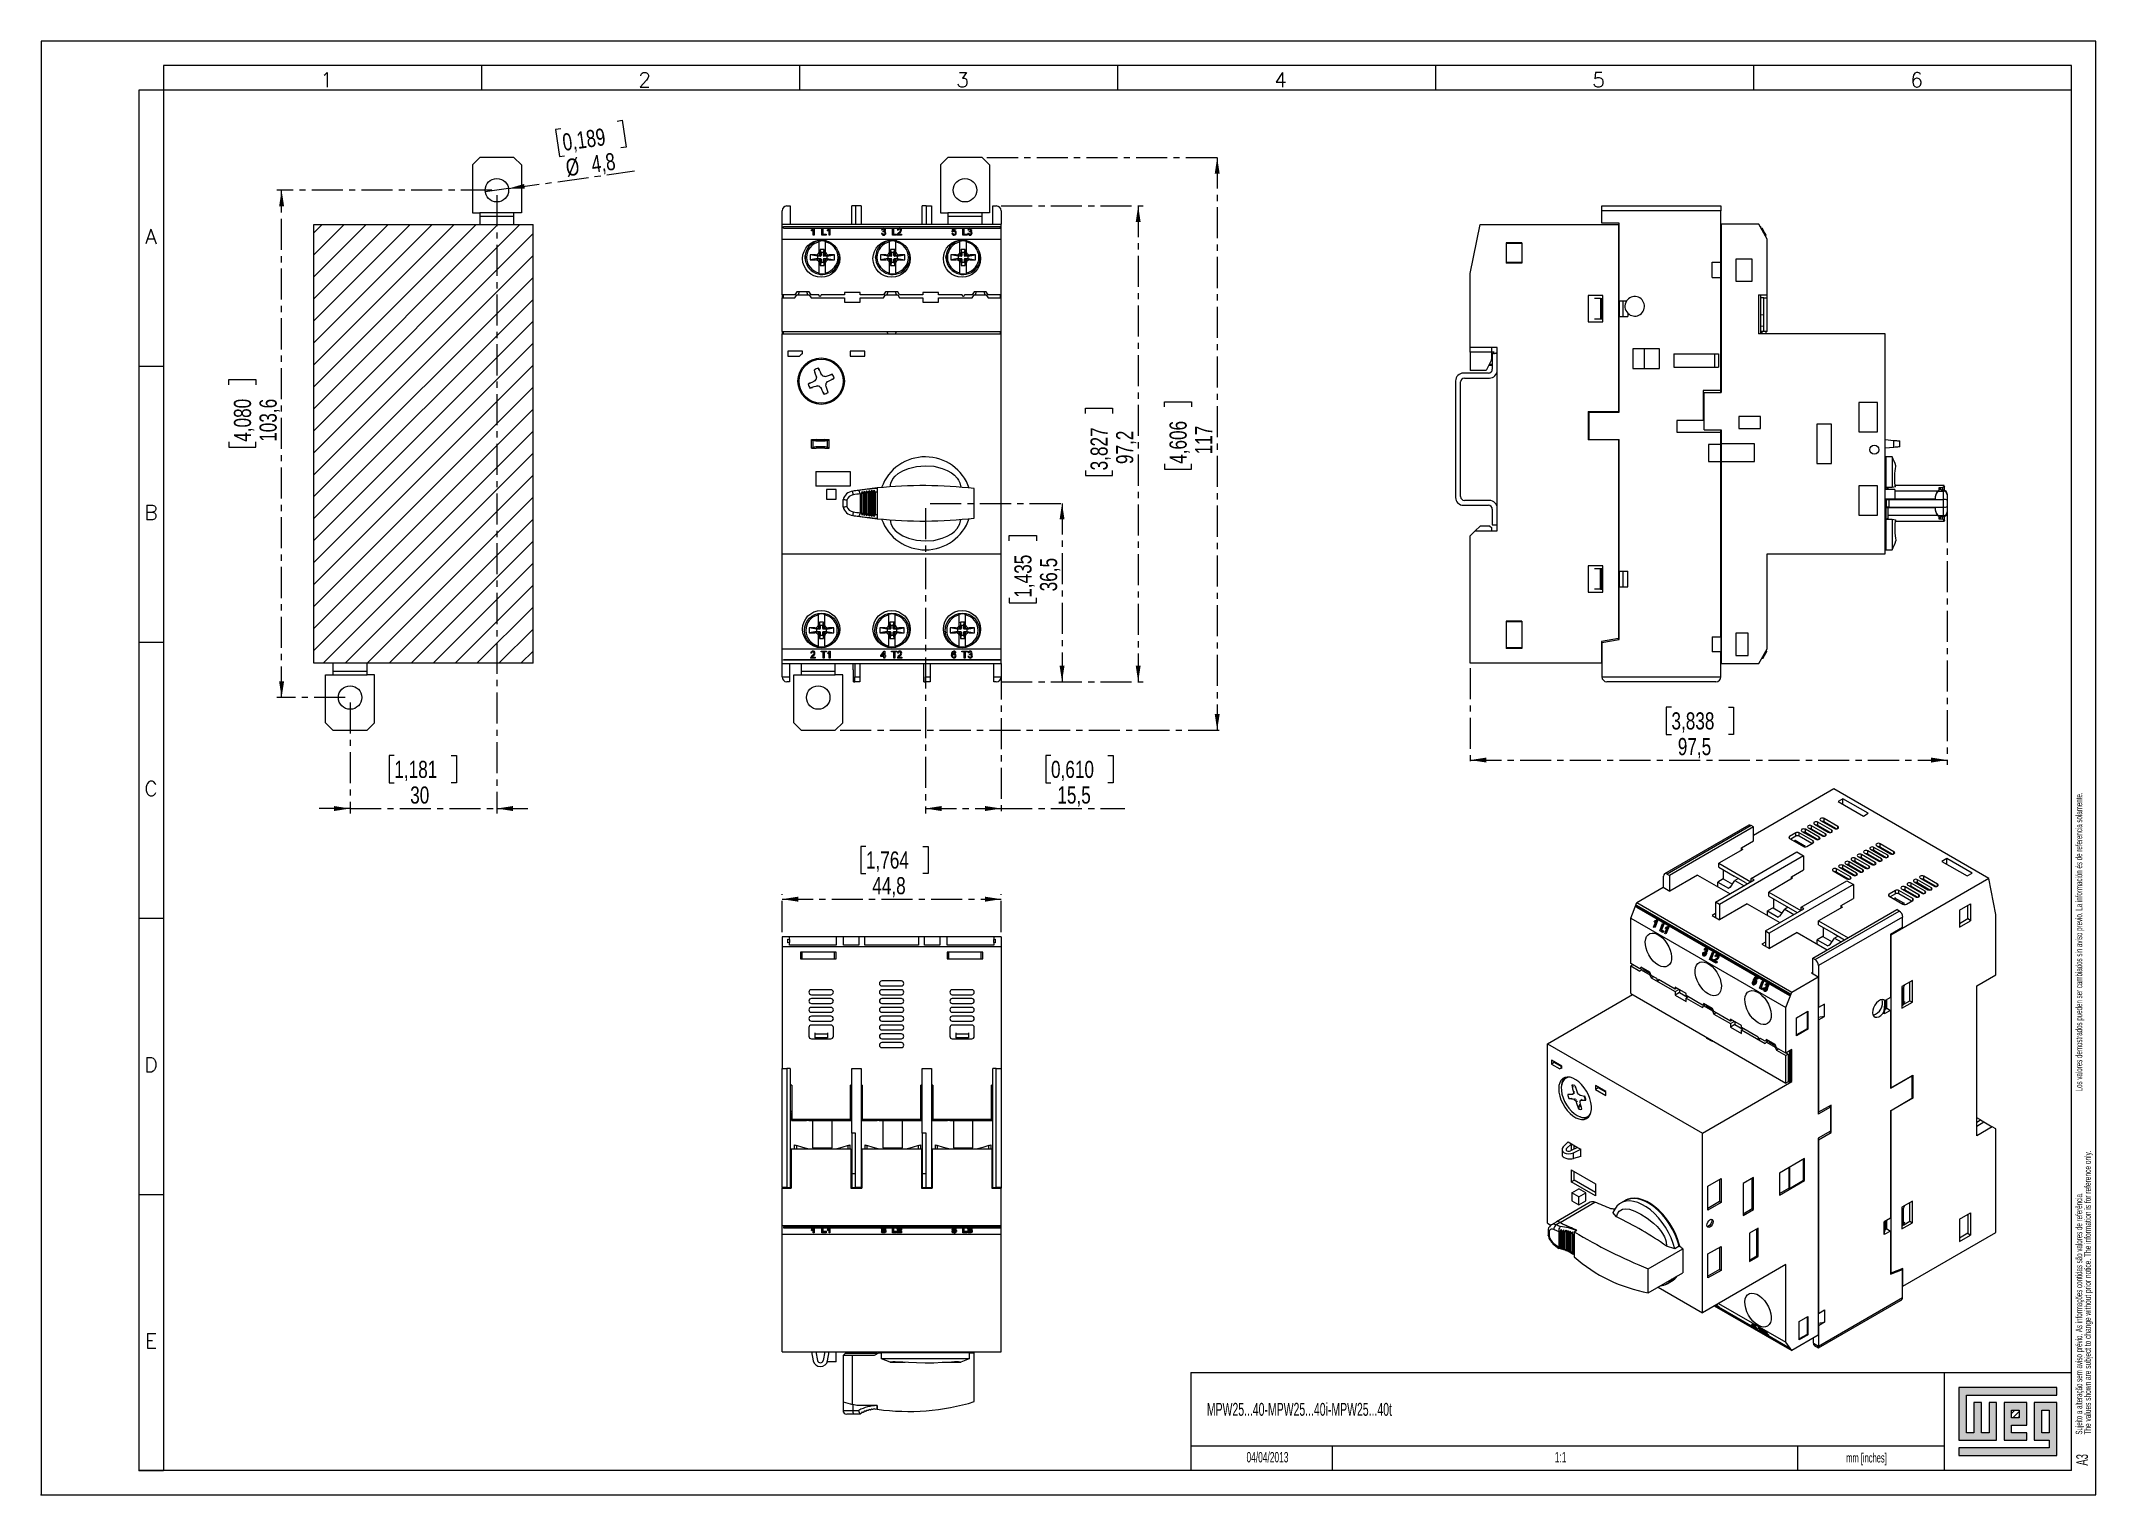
# Model space of a CAD drawing. Header units: millimetres. Extents: x 0 to 420, y 0 to 297.
import ezdxf

# ---------------------------------------------------------------- set-up
doc = ezdxf.new("R2010")
doc.units = ezdxf.units.MM
doc.header["$PDSIZE"] = -1
doc.linetypes.add('CENTER', pattern=[10.16, 6.35, -1.27, 1.27, -1.27])
for name, color, linetype in [('CENTRO', 7, 'CENTER'), ('FORMATO', 7, 'Continuous'), ('LEGENDA', 7, 'Continuous')]:
    doc.layers.add(name, color=color, linetype=linetype)
doc.styles.add('SLDTEXTSTYLE0', font='ROMANS')
doc.styles.add('SLDTEXTSTYLE1', font='TXT', dxfattribs={"width": 0.605})
doc.styles.add('SLDTEXTSTYLE2', font='TXT', dxfattribs={"width": 0.569583})
doc.styles.add('SLDTEXTSTYLE3', font='TXT', dxfattribs={"width": 0.75})
doc.dimstyles.new('SLDDIMSTYLE0', dxfattribs={"dimtxt": 3.5, "dimasz": 3.302, "dimexe": 0, "dimexo": 0.0625, "dimgap": 0.875, "dimtad": 1, "dimdec": 1, "dimrnd": 1e-09, "dimzin": 12, "dimdsep": 46, "dimtxsty": 'SLDTEXTSTYLE3', "dimsah": 1, "dimcen": 0.09, "dimadec": 0, "dimazin": 3, "dimtfac": 1, "dimtdec": 1, "dimtofl": 0, "dimtmove": 0, "dimatfit": 3, "dimfxl": 1, "dimfrac": 2, "dimtolj": 1, "dimtzin": 12, "dimarcsym": 0})
doc.dimstyles.new('SLDDIMSTYLE1', dxfattribs={"dimtxt": 3.5, "dimasz": 3.302, "dimexe": 0, "dimexo": 0.0625, "dimgap": 0.875, "dimtad": 1, "dimdec": 1, "dimrnd": 1e-09, "dimzin": 12, "dimdsep": 46, "dimtxsty": 'SLDTEXTSTYLE3', "dimsah": 1, "dimcen": 0.09, "dimadec": 0, "dimazin": 3, "dimtfac": 1, "dimtdec": 1, "dimtmove": 0, "dimatfit": 0, "dimfxl": 1, "dimfrac": 2, "dimtolj": 1, "dimtzin": 12, "dimarcsym": 0})
doc.dimstyles.new('SLDDIMSTYLE2', dxfattribs={"dimtxt": 3.5, "dimasz": 3.302, "dimexe": 0, "dimexo": 0.0625, "dimgap": 0.875, "dimtad": 1, "dimdec": 1, "dimrnd": 1e-09, "dimzin": 12, "dimdsep": 46, "dimtxsty": 'SLDTEXTSTYLE3', "dimblk1": 'NONE', "dimsah": 1, "dimcen": 0, "dimadec": 0, "dimazin": 3, "dimtfac": 1, "dimtdec": 1, "dimtmove": 0, "dimatfit": 3, "dimldrblk": 'NONE', "dimfxl": 1, "dimfrac": 2, "dimtolj": 1, "dimtzin": 12, "dimarcsym": 0})

msp = doc.modelspace()

# ---------------------------------------------------------------- texts
at = {"layer": 'FORMATO'}
for s, insert, char_height, attachment_point, style in [('1', (58.35, 290.6), 3, 2, 'SLDTEXTSTYLE0'), ('2', (123.35, 290.6), 3, 2, 'SLDTEXTSTYLE0'), ('3', (188.35, 290.6), 3, 2, 'SLDTEXTSTYLE0'), ('4', (253.35, 290.6), 3, 2, 'SLDTEXTSTYLE0'), ('5', (318.35, 290.6), 3, 2, 'SLDTEXTSTYLE0'), ('6', (383.35, 290.6), 3, 2, 'SLDTEXTSTYLE0'), ('A', (22.46, 258.59), 3, 2, 'SLDTEXTSTYLE0'), ('B', (22.47, 202.19), 3, 2, 'SLDTEXTSTYLE0'), ('C', (22.47, 145.79), 3, 2, 'SLDTEXTSTYLE0'), ('D', (22.47, 89.39), 3, 2, 'SLDTEXTSTYLE0'), ('E', (22.48, 32.99), 3, 2, 'SLDTEXTSTYLE0'), ('mm [inches]', (368.96, 8.52), 1.9, 1, 'SLDTEXTSTYLE1')]:
    msp.add_mtext(s, dxfattribs=dict(at, insert=insert, char_height=char_height, attachment_point=attachment_point, style=style))
at = {"layer": 'LEGENDA', "style": 'SLDTEXTSTYLE1'}
for s, insert, char_height, attachment_point in [('MPW25...40-MPW25...40i-MPW25...40t', (238.28, 18.8), 2.6458, 1), ('04/04/2013', (250.67, 8.76), 2.117, 2), ('1:1', (310.58, 8.76), 2.117, 2)]:
    msp.add_mtext(s, dxfattribs=dict(at, insert=insert, char_height=char_height, attachment_point=attachment_point))
at = {"layer": 'LEGENDA', "insert": (415.98, 5.98), "char_height": 2.381, "attachment_point": 1, "rotation": 90, "style": 'SLDTEXTSTYLE1'}
msp.add_mtext('A3', dxfattribs=at)

# ---------------------------------------------------------------- blocks, each defined once
blk = doc.blocks.new('SW_NOTE_0')
at = {"color": 0, "linetype": 'Continuous', "lineweight": 0, "attachment_point": 1, "rotation": 90}
for s, insert, char_height, style in [('Sujeito a alteração sem aviso prévio. As informações contidas são valores de referência.                                                           Los valores demostrados pueden ser cambiados sin aviso previo. La información és de referencia solamente.', (-1.71, 0), 1.32292, 'SLDTEXTSTYLE2'), ('The values shown are subject to change without prior notice. The information is for reference only.', (0.06, 0), 1.3229, 'SLDTEXTSTYLE1')]:
    blk.add_mtext(s, dxfattribs=dict(at, insert=insert, char_height=char_height, style=style))
blk = doc.blocks.new('_D')
at = {"layer": 'CENTRO', "transparency": 16777216}
for p, q in [((196.24, 263.32), (225.24, 263.32)), ((224.24, 263.32), (224.24, 166.12)), ((213.45, 220.94), (213.45, 222.01)), ((213.45, 222.01), (219.01, 222.01)), ((219.01, 222.01), (219.01, 220.94)), ((213.45, 209.3), (213.45, 208.24)), ((213.45, 208.24), (219.01, 208.24)), ((219.01, 208.24), (219.01, 209.3)), ((196.24, 166.12), (225.24, 166.12))]:
    blk.add_line(p, q, dxfattribs=at)
for points in [[(224.24, 263.32), (223.74, 260.02), (224.75, 260.02)], [(224.24, 166.12), (224.75, 169.42), (223.74, 169.42)]]:
    blk.add_solid(points, dxfattribs=at)
at = {"layer": 'CENTRO', "transparency": 16777216, "char_height": 3.5, "attachment_point": 1, "rotation": 90, "style": 'SLDTEXTSTYLE3'}
for s, insert in [('3,827', (214.5, 209.3)), ('97,2', (219.73, 210.59))]:
    blk.add_mtext(s, dxfattribs=dict(at, insert=insert))
blk = doc.blocks.new('_D_1')
at = {"layer": 'CENTRO', "transparency": 16777216}
for p, q in [((180.74, 201.57), (180.74, 139.22)), ((196.24, 168.87), (196.24, 139.22)), ((206.42, 151.02), (205.36, 151.02)), ((205.36, 151.02), (205.36, 145.46)), ((218.06, 151.02), (219.13, 151.02)), ((219.13, 151.02), (219.13, 145.46)), ((205.36, 145.46), (206.42, 145.46)), ((219.13, 145.46), (218.06, 145.46)), ((180.74, 140.22), (196.24, 140.22)), ((196.24, 140.22), (221.49, 140.22))]:
    blk.add_line(p, q, dxfattribs=at)
for points in [[(180.74, 140.22), (184.05, 139.71), (184.05, 140.73)], [(196.24, 140.22), (192.94, 140.73), (192.94, 139.71)]]:
    blk.add_solid(points, dxfattribs=at)
at = {"layer": 'CENTRO', "transparency": 16777216, "char_height": 3.5, "attachment_point": 1, "style": 'SLDTEXTSTYLE3'}
for s, insert in [('0,610', (206.42, 149.97)), ('15,5', (207.72, 144.73))]:
    blk.add_mtext(s, dxfattribs=dict(at, insert=insert))
blk = doc.blocks.new('_D_2')
at = {"layer": 'CENTRO', "transparency": 16777216}
for p, q in [((181.74, 202.57), (209.68, 202.57)), ((208.68, 202.57), (208.68, 166.12)), ((197.89, 194.93), (197.89, 196)), ((197.89, 196), (203.45, 196)), ((203.45, 196), (203.45, 194.93)), ((197.89, 183.29), (197.89, 182.23)), ((197.89, 182.23), (203.45, 182.23)), ((203.45, 182.23), (203.45, 183.29)), ((196.24, 166.12), (209.68, 166.12))]:
    blk.add_line(p, q, dxfattribs=at)
for points in [[(208.68, 202.57), (208.18, 199.27), (209.19, 199.27)], [(208.68, 166.12), (209.19, 169.42), (208.18, 169.42)]]:
    blk.add_solid(points, dxfattribs=at)
at = {"layer": 'CENTRO', "transparency": 16777216, "char_height": 3.5, "attachment_point": 1, "rotation": 90, "style": 'SLDTEXTSTYLE3'}
for s, insert in [('1,435', (198.94, 183.29)), ('36,5', (204.17, 184.59))]:
    blk.add_mtext(s, dxfattribs=dict(at, insert=insert))
blk = doc.blocks.new('_D_3')
at = {"layer": 'CENTRO', "transparency": 16777216}
for p, q in [((193.34, 273.22), (241.39, 273.22)), ((240.39, 273.22), (240.39, 156.22)), ((229.6, 222.27), (229.6, 223.33)), ((229.6, 223.33), (235.16, 223.33)), ((235.16, 223.33), (235.16, 222.27)), ((229.6, 210.63), (229.6, 209.56)), ((235.16, 209.56), (235.16, 210.63)), ((229.6, 209.56), (235.16, 209.56)), ((163.34, 156.22), (241.39, 156.22))]:
    blk.add_line(p, q, dxfattribs=at)
for points in [[(240.39, 273.22), (239.89, 269.92), (240.9, 269.92)], [(240.39, 156.22), (240.9, 159.52), (239.89, 159.52)]]:
    blk.add_solid(points, dxfattribs=at)
at = {"layer": 'CENTRO', "transparency": 16777216, "char_height": 3.5, "attachment_point": 1, "rotation": 90, "style": 'SLDTEXTSTYLE3'}
for s, insert in [('4,606', (230.65, 210.63)), ('117', (235.88, 212.57))]:
    blk.add_mtext(s, dxfattribs=dict(at, insert=insert))
blk = doc.blocks.new('_D_4')
at = {"layer": 'CENTRO', "transparency": 16777216}
for p, q in [((389.61, 200.94), (389.61, 149.12)), ((292.13, 168.92), (292.13, 149.12)), ((333.24, 160.92), (332.18, 160.92)), ((332.18, 160.92), (332.18, 155.36)), ((344.88, 160.92), (345.95, 160.92)), ((345.95, 160.92), (345.95, 155.36)), ((332.18, 155.36), (333.24, 155.36)), ((345.95, 155.36), (344.88, 155.36)), ((292.13, 150.12), (389.61, 150.12))]:
    blk.add_line(p, q, dxfattribs=at)
for points in [[(292.13, 150.12), (295.43, 149.61), (295.43, 150.63)], [(389.61, 150.12), (386.31, 150.63), (386.31, 149.61)]]:
    blk.add_solid(points, dxfattribs=at)
at = {"layer": 'CENTRO', "transparency": 16777216, "char_height": 3.5, "attachment_point": 1, "style": 'SLDTEXTSTYLE3'}
for s, insert in [('3,838', (333.24, 159.87)), ('97,5', (334.54, 154.63))]:
    blk.add_mtext(s, dxfattribs=dict(at, insert=insert))
blk = doc.blocks.new('_D_5')
at = {"layer": 'CENTRO', "transparency": 16777216}
for p, q in [((168.6, 132.49), (167.53, 132.49)), ((167.53, 132.49), (167.53, 126.93)), ((180.24, 132.49), (181.3, 132.49)), ((181.3, 132.49), (181.3, 126.93)), ((167.53, 126.93), (168.6, 126.93)), ((181.3, 126.93), (180.24, 126.93)), ((151.44, 114.99), (151.44, 122.7)), ((196.24, 114.99), (196.24, 122.7)), ((151.44, 121.7), (196.24, 121.7))]:
    blk.add_line(p, q, dxfattribs=at)
for points in [[(151.44, 121.7), (154.75, 121.19), (154.75, 122.21)], [(196.24, 121.7), (192.94, 122.21), (192.94, 121.19)]]:
    blk.add_solid(points, dxfattribs=at)
at = {"layer": 'CENTRO', "transparency": 16777216, "char_height": 3.5, "attachment_point": 1, "style": 'SLDTEXTSTYLE3'}
for s, insert in [('1,764', (168.6, 131.45)), ('44,8', (169.89, 126.21))]:
    blk.add_mtext(s, dxfattribs=dict(at, insert=insert))
blk = doc.blocks.new('_D_6')
at = {"layer": 'CENTRO', "transparency": 16777216}
for p, q in [((93.16, 265.54), (93.16, 139.22)), ((63.16, 161.9), (63.16, 139.22)), ((72.2, 151.02), (71.14, 151.02)), ((71.14, 151.02), (71.14, 145.46)), ((83.84, 151.02), (84.91, 151.02)), ((84.91, 151.02), (84.91, 145.46)), ((71.14, 145.46), (72.2, 145.46)), ((84.91, 145.46), (83.84, 145.46)), ((63.16, 140.22), (56.81, 140.22)), ((63.16, 140.22), (93.16, 140.22)), ((93.16, 140.22), (99.51, 140.22))]:
    blk.add_line(p, q, dxfattribs=at)
for points in [[(63.16, 140.22), (59.86, 140.73), (59.86, 139.71)], [(93.16, 140.22), (96.46, 139.71), (96.46, 140.73)]]:
    blk.add_solid(points, dxfattribs=at)
at = {"layer": 'CENTRO', "transparency": 16777216, "char_height": 3.5, "attachment_point": 1, "style": 'SLDTEXTSTYLE3'}
for s, insert in [('1,181', (72.2, 149.97)), ('30', (75.44, 144.73))]:
    blk.add_mtext(s, dxfattribs=dict(at, insert=insert))
blk = doc.blocks.new('_D_7')
at = {"layer": 'CENTRO', "transparency": 16777216}
for p, q in [((92.16, 266.54), (48.16, 266.54)), ((49.16, 162.9), (49.16, 266.54)), ((38.37, 226.77), (38.37, 227.84)), ((38.37, 227.84), (43.92, 227.84)), ((43.92, 227.84), (43.92, 226.77)), ((38.37, 215.14), (38.37, 214.07)), ((43.92, 214.07), (43.92, 215.14)), ((38.37, 214.07), (43.92, 214.07)), ((62.16, 162.9), (48.16, 162.9))]:
    blk.add_line(p, q, dxfattribs=at)
for points in [[(49.16, 266.54), (48.65, 263.24), (49.67, 263.24)], [(49.16, 162.9), (49.67, 166.2), (48.65, 166.2)]]:
    blk.add_solid(points, dxfattribs=at)
at = {"layer": 'CENTRO', "transparency": 16777216, "char_height": 3.5, "attachment_point": 1, "rotation": 90, "style": 'SLDTEXTSTYLE3'}
for s, insert in [('4,080', (39.41, 215.14)), ('103,6', (44.65, 215.14))]:
    blk.add_mtext(s, dxfattribs=dict(at, insert=insert))
blk = doc.blocks.new('_D_8')
at = {"layer": 'CENTRO', "transparency": 16777216}
for p, q in [((106.22, 279.06), (105.16, 278.91)), ((105.16, 278.91), (105.93, 273.41)), ((117.74, 280.67), (118.8, 280.82)), ((118.8, 280.82), (119.57, 275.32)), ((105.93, 273.41), (106.98, 273.56)), ((119.57, 275.32), (118.51, 275.17)), ((95.53, 266.87), (121.32, 270.48)), ((95.53, 266.87), (90.78, 266.21))]:
    blk.add_line(p, q, dxfattribs=at)
blk.add_solid([(95.53, 266.87), (98.88, 266.83), (98.73, 267.83)], dxfattribs=at)
at = {"layer": 'CENTRO', "transparency": 16777216, "char_height": 3.5, "attachment_point": 1, "rotation": 7.9534, "style": 'SLDTEXTSTYLE3'}
for s, insert in [('0,189', (106.36, 278.03)), ('%%c', (107.03, 272.83)), ('4,8', (112.26, 273.56))]:
    blk.add_mtext(s, dxfattribs=dict(at, insert=insert))
blk = doc.blocks.new('_NONE')

# ---------------------------------------------------------------- dimensions: what is measured, and where the dimension line sits
at = {"layer": 'CENTRO'}
dim = msp.add_diameter_dim_2p(p1=(90.78, 266.21), p2=(95.53, 266.87), dimstyle='SLDDIMSTYLE2', dxfattribs=at)
dim.commit()
dim.dimension.update_dxf_attribs({"geometry": '_D_8', "text_midpoint": (114.18, 269.48), "dimtype": 163})
for base, p1, p2, picture, middle in [((240.39, 156.22), (192.34, 273.22), (162.34, 156.22), '_D_3', (240.39, 216.45)), ((49.16, 266.54), (63.16, 162.9), (93.16, 266.54), '_D_7', (49.16, 220.96)), ((224.24, 166.12), (195.24, 263.32), (195.24, 166.12), '_D', (224.24, 215.12)), ((208.68360731, 166.12246644), (180.74341086, 202.57246644), (195.24341086, 166.12246644), '_D_2', (208.68360731, 189.11159278))]:
    dim = msp.add_linear_dim(base=base, p1=p1, p2=p2, angle=90, dimstyle='SLDDIMSTYLE0', dxfattribs=at)
    dim.commit()
    dim.dimension.update_dxf_attribs({"geometry": picture, "text_midpoint": middle, "dimtype": 160})
for base, p1, p2, dimstyle, picture, middle in [((93.16, 140.22), (63.16, 162.9), (93.16, 266.54), 'SLDDIMSTYLE1', '_D_6', (78.02, 140.22)), ((196.24, 140.22), (180.74, 202.57), (196.24, 169.87), 'SLDDIMSTYLE0', '_D_1', (212.24, 140.22)), ((389.61, 150.12), (292.13, 169.92), (389.61, 201.94), 'SLDDIMSTYLE0', '_D_4', (339.06, 150.12)), ((196.24, 121.7), (151.44, 113.99), (196.24, 113.99), 'SLDDIMSTYLE0', '_D_5', (174.42, 121.7))]:
    dim = msp.add_linear_dim(base=base, p1=p1, p2=p2, dimstyle=dimstyle, dxfattribs=at)
    dim.commit()
    dim.dimension.update_dxf_attribs({"geometry": picture, "text_midpoint": middle, "dimtype": 160})

# ---------------------------------------------------------------- hatches: boundary and pattern name
at = {"linetype": 'Continuous', "lineweight": 0}
h = msp.add_hatch(dxfattribs=at)
h.set_pattern_fill('ANSI31', style=0)
h.paths.add_polyline_path([(100.56, 169.92), (100.56, 259.52), (55.76, 259.52), (55.76, 169.92)], flags=0)
at = {"linetype": 'Continuous'}
msp.add_hatch(color=7, dxfattribs=at).paths.add_polyline_path([(391.99, 21.93), (391.99, 11.15), (399.69, 11.15), (399.69, 18.85), (398.15, 18.85), (398.15, 12.69), (396.61, 12.69), (396.61, 18.85), (395.07, 18.85), (395.07, 12.69), (393.53, 12.69), (393.53, 20.39), (412.01, 20.39), (412.01, 21.93)], flags=0)
h = msp.add_hatch(color=7, dxfattribs=at)
h.paths.add_polyline_path([(391.99, 8.07), (412.01, 8.07), (412.01, 18.85), (407.39, 18.85), (407.39, 11.15), (410.47, 11.15), (410.47, 9.61), (391.99, 9.61)], flags=0)
h.paths.add_polyline_path([(408.93, 17.31), (410.47, 17.31), (410.47, 12.69), (408.93, 12.69)], flags=0)
h = msp.add_hatch(color=7, dxfattribs=at)
h.paths.add_polyline_path([(405.85, 12.69), (402.77, 12.69), (402.77, 14.23), (405.85, 14.23), (405.85, 18.85), (401.23, 18.85), (401.23, 11.15), (405.85, 11.15)], flags=0)
h.paths.add_polyline_path([(404.31, 15.77), (402.77, 15.77), (402.77, 17.31), (404.31, 17.31)], flags=0)
h = msp.add_hatch(dxfattribs=at)
h.set_pattern_fill('ANSI31', color=8, scale=0.25, style=0)
h.paths.add_polyline_path([(404.31, 15.77), (402.77, 15.77), (402.77, 17.31), (404.31, 17.31)], flags=0)

# ---------------------------------------------------------------- linework, layer by layer
at = {"color": 7, "linetype": 'Continuous', "lineweight": 15}
for p, q in [((89.66, 273.22), (88.16, 271.72)), ((96.66, 273.22), (89.66, 273.22)), ((98.16, 271.72), (96.66, 273.22)), ((185.34, 273.22), (183.84, 271.72)), ((192.34, 273.22), (185.34, 273.22)), ((193.84, 271.72), (192.34, 273.22)), ((88.16, 271.72), (88.16, 261.92)), ((98.16, 271.72), (98.16, 261.92)), ((183.84, 271.72), (183.84, 261.92)), ((193.84, 271.72), (193.84, 261.92)), ((88.16, 261.92), (89.66, 261.92)), ((96.66, 261.92), (89.66, 261.92)), ((89.66, 261.92), (89.66, 261.17)), ((96.66, 261.17), (89.66, 261.17)), ((89.66, 261.17), (89.66, 259.52)), ((96.66, 261.17), (96.66, 261.92)), ((98.16, 261.92), (96.66, 261.92)), ((96.66, 259.52), (96.66, 261.17)), ((151.44, 259.57), (151.44, 262.32)), ((152.44, 263.32), (153.14, 263.32)), ((153.14, 263.32), (153.14, 259.57)), ((166.49, 263.32), (165.69, 263.32)), ((165.69, 259.57), (165.69, 263.32)), ((166.49, 263.32), (166.49, 259.57)), ((167.59, 263.32), (166.49, 263.32)), ((167.59, 263.32), (167.59, 259.57)), ((180.09, 259.57), (180.09, 263.32)), ((180.89, 263.32), (180.09, 263.32)), ((180.89, 263.32), (180.89, 259.57)), ((180.89, 263.32), (181.99, 263.32)), ((181.99, 263.32), (181.99, 259.57)), ((183.84, 261.92), (185.34, 261.92)), ((192.34, 261.92), (185.34, 261.92)), ((185.34, 261.92), (185.34, 261.17)), ((192.34, 261.17), (185.34, 261.17)), ((185.34, 261.17), (185.34, 259.57)), ((192.34, 261.17), (192.34, 261.92)), ((193.84, 261.92), (192.34, 261.92)), ((192.34, 259.57), (192.34, 261.17)), ((194.54, 259.57), (194.54, 263.32)), ((194.54, 263.32), (195.24, 263.32)), ((196.24, 262.32), (196.24, 259.57)), ((319.03, 263.32), (343.33, 263.32)), ((319.03, 262.32), (319.03, 263.32)), ((319.03, 259.82), (319.03, 262.32)), ((343.33, 262.32), (319.03, 262.32)), ((343.33, 263.32), (343.33, 262.32)), ((343.33, 251.82), (343.33, 262.32)), ((55.76, 259.52), (100.56, 259.52)), ((55.76, 169.92), (55.76, 259.52)), ((100.56, 169.92), (100.56, 259.52)), ((151.44, 259.57), (196.24, 259.57)), ((151.44, 256.57), (151.44, 259.57)), ((151.44, 256.57), (196.24, 256.57)), ((151.44, 245.17), (151.44, 256.57)), ((151.77, 259.14), (196.01, 259.14)), ((151.77, 258.82), (151.77, 259.14)), ((151.77, 258.82), (196.01, 258.82)), ((157.5, 258.26), (157.5, 258.42)), ((157.83, 257.37), (157.83, 258.46)), ((158.01, 257.37), (157.83, 257.37)), ((157.89, 258.77), (158.01, 258.77)), ((158.01, 258.77), (158.01, 257.37)), ((159.6, 257.37), (159.6, 258.77)), ((159.6, 258.77), (159.8, 258.77)), ((160.47, 257.37), (159.6, 257.37)), ((159.8, 258.77), (159.8, 257.53)), ((159.8, 257.53), (160.47, 257.53)), ((160.47, 257.53), (160.47, 257.37)), ((160.74, 258.26), (160.74, 258.42)), ((161.06, 257.37), (161.06, 258.46)), ((161.24, 257.37), (161.06, 257.37)), ((161.12, 258.77), (161.24, 258.77)), ((161.24, 258.77), (161.24, 257.37)), ((171.78, 257.75), (171.96, 257.77)), ((171.98, 258.4), (171.8, 258.41)), ((172.12, 258.04), (172.14, 258.2)), ((174, 258.77), (174.2, 258.77)), ((174, 257.37), (174, 258.77)), ((174.87, 257.37), (174, 257.37)), ((174.2, 258.77), (174.2, 257.53)), ((174.2, 257.53), (174.87, 257.53)), ((174.87, 257.53), (174.87, 257.37)), ((175.89, 257.37), (174.97, 257.37)), ((175.17, 258.36), (174.99, 258.38)), ((175.2, 257.55), (175.89, 257.55)), ((175.89, 257.55), (175.89, 257.37)), ((186.18, 257.75), (186.36, 257.77)), ((186.2, 258.04), (186.34, 258.75)), ((186.38, 258.02), (186.2, 258.04)), ((186.34, 258.75), (187, 258.75)), ((186.49, 258.58), (186.42, 258.21)), ((187, 258.58), (186.49, 258.58)), ((187, 258.75), (187, 258.58)), ((188.4, 258.77), (188.6, 258.77)), ((188.4, 257.37), (188.4, 258.77)), ((189.27, 257.37), (188.4, 257.37)), ((188.6, 258.77), (188.6, 257.53)), ((188.6, 257.53), (189.27, 257.53)), ((189.27, 257.53), (189.27, 257.37)), ((189.41, 257.75), (189.59, 257.77)), ((189.61, 258.4), (189.43, 258.41)), ((189.75, 258.04), (189.77, 258.2)), ((196.01, 259.14), (196.01, 258.82)), ((196.24, 256.57), (196.24, 259.57)), ((196.24, 245.17), (196.24, 256.57)), ((292.13, 249.52), (294.13, 259.52)), ((294.13, 259.52), (322.43, 259.52)), ((322.53, 259.82), (319.03, 259.82)), ((322.43, 259.52), (322.43, 221.32)), ((322.43, 259.52), (322.53, 259.52)), ((322.43, 258.02), (322.53, 258.02)), ((322.53, 243.92), (322.53, 259.82)), ((343.33, 259.57), (343.43, 259.57)), ((343.33, 258.27), (343.43, 258.27)), ((343.33, 257.28), (343.43, 257.28)), ((343.43, 259.57), (343.43, 225.22)), ((351.09, 259.57), (343.43, 259.57)), ((352.83, 256.57), (351.09, 259.57)), ((351.34, 259.14), (351.53, 259.14)), ((351.53, 258.82), (351.53, 259.14)), ((351.56, 258.77), (351.79, 258.77)), ((351.76, 258.42), (351.99, 258.42)), ((351.97, 258.46), (351.79, 258.77)), ((351.85, 258.26), (352.09, 258.26)), ((352.09, 258.26), (351.99, 258.42)), ((352.6, 257.37), (352.09, 258.26)), ((352.37, 257.37), (352.6, 257.37)), ((352.38, 257.35), (352.61, 257.35)), ((352.83, 245.17), (352.83, 256.57)), ((158.67, 253.07), (157.17, 253.32)), ((158.27, 253.32), (157.17, 253.32)), ((157.17, 253.32), (157.17, 252.32)), ((158.67, 252.57), (157.17, 252.32)), ((157.17, 252.32), (158.27, 252.32)), ((158.27, 253.32), (159.32, 253.07)), ((158.27, 252.32), (159.32, 252.57)), ((159.32, 253.07), (158.67, 253.07)), ((158.67, 253.07), (158.67, 252.57)), ((158.67, 252.57), (159.32, 252.57)), ((159.02, 255.98), (159.02, 256.11)), ((159.02, 253.84), (159.02, 255.98)), ((159.02, 253.84), (159.02, 253.21)), ((159.02, 252.44), (159.02, 251.8)), ((159.25, 254.46), (159.25, 253.45)), ((159.42, 253.82), (159.25, 254.46)), ((160.09, 254.46), (159.25, 254.46)), ((159.25, 252.2), (159.25, 251.19)), ((159.42, 253.82), (159.42, 253.17)), ((159.92, 253.82), (159.42, 253.82)), ((159.42, 252.47), (159.42, 251.82)), ((159.92, 253.82), (160.09, 254.46)), ((159.92, 253.17), (159.92, 253.82)), ((159.92, 251.82), (159.92, 252.47)), ((161.07, 253.32), (160.02, 253.07)), ((160.67, 253.07), (160.02, 253.07)), ((160.02, 252.57), (160.67, 252.57)), ((160.02, 252.57), (161.07, 252.32)), ((160.09, 253.45), (160.09, 254.46)), ((160.09, 251.19), (160.09, 252.2)), ((160.32, 256.11), (160.32, 255.98)), ((160.32, 253.84), (160.32, 255.98)), ((160.32, 253.21), (160.32, 253.84)), ((160.32, 251.8), (160.32, 252.44)), ((160.67, 253.07), (162.17, 253.32)), ((160.67, 252.57), (160.67, 253.07)), ((160.67, 252.57), (162.17, 252.32)), ((162.17, 253.32), (161.07, 253.32)), ((161.07, 252.32), (162.17, 252.32)), ((162.17, 252.32), (162.17, 253.32)), ((172.67, 253.32), (171.57, 253.32)), ((171.57, 253.32), (171.57, 252.32)), ((173.07, 253.07), (171.57, 253.32)), ((173.07, 252.57), (171.57, 252.32)), ((171.57, 252.32), (172.67, 252.32)), ((172.67, 253.32), (173.72, 253.07)), ((172.67, 252.32), (173.72, 252.57)), ((173.07, 253.07), (173.07, 252.57)), ((173.72, 253.07), (173.07, 253.07)), ((173.07, 252.57), (173.72, 252.57)), ((173.42, 255.98), (173.42, 256.11)), ((173.42, 253.84), (173.42, 255.98)), ((173.42, 253.84), (173.42, 253.21)), ((173.42, 252.44), (173.42, 251.8)), ((173.65, 254.46), (173.65, 253.45)), ((173.82, 253.82), (173.65, 254.46)), ((174.49, 254.46), (173.65, 254.46)), ((173.65, 252.2), (173.65, 251.19)), ((173.82, 253.82), (173.82, 253.17)), ((174.32, 253.82), (173.82, 253.82)), ((173.82, 252.47), (173.82, 251.82)), ((174.32, 253.82), (174.49, 254.46)), ((174.32, 253.17), (174.32, 253.82)), ((174.32, 251.82), (174.32, 252.47)), ((175.47, 253.32), (174.42, 253.07)), ((175.07, 253.07), (174.42, 253.07)), ((174.42, 252.57), (175.47, 252.32)), ((174.42, 252.57), (175.07, 252.57)), ((174.49, 253.45), (174.49, 254.46)), ((174.49, 251.19), (174.49, 252.2)), ((174.72, 256.11), (174.72, 255.98)), ((174.72, 253.84), (174.72, 255.98)), ((174.72, 253.21), (174.72, 253.84)), ((174.72, 251.8), (174.72, 252.44)), ((175.07, 253.07), (176.57, 253.32)), ((175.07, 252.57), (175.07, 253.07)), ((175.07, 252.57), (176.57, 252.32)), ((176.57, 253.32), (175.47, 253.32)), ((175.47, 252.32), (176.57, 252.32)), ((176.57, 252.32), (176.57, 253.32)), ((185.97, 253.32), (185.97, 252.32)), ((187.47, 253.07), (185.97, 253.32)), ((187.07, 253.32), (185.97, 253.32)), ((187.47, 252.57), (185.97, 252.32)), ((185.97, 252.32), (187.07, 252.32)), ((187.07, 253.32), (188.12, 253.07)), ((187.07, 252.32), (188.12, 252.57)), ((187.47, 253.07), (187.47, 252.57)), ((188.12, 253.07), (187.47, 253.07)), ((187.47, 252.57), (188.12, 252.57)), ((187.82, 255.98), (187.82, 256.11)), ((187.82, 253.84), (187.82, 255.98)), ((187.82, 253.84), (187.82, 253.21)), ((187.82, 252.44), (187.82, 251.8)), ((188.05, 254.46), (188.05, 253.45)), ((188.22, 253.82), (188.05, 254.46)), ((188.89, 254.46), (188.05, 254.46)), ((188.05, 252.2), (188.05, 251.19)), ((188.22, 253.82), (188.22, 253.17)), ((188.72, 253.82), (188.22, 253.82)), ((188.22, 252.47), (188.22, 251.82)), ((188.72, 253.82), (188.89, 254.46)), ((188.72, 253.17), (188.72, 253.82)), ((188.72, 251.82), (188.72, 252.47)), ((189.87, 253.32), (188.82, 253.07)), ((189.47, 253.07), (188.82, 253.07)), ((188.82, 252.57), (189.87, 252.32)), ((188.82, 252.57), (189.47, 252.57)), ((188.89, 253.45), (188.89, 254.46)), ((188.89, 251.19), (188.89, 252.2)), ((189.12, 256.11), (189.12, 255.98)), ((189.12, 253.84), (189.12, 255.98)), ((189.12, 253.21), (189.12, 253.84)), ((189.12, 251.8), (189.12, 252.44)), ((189.47, 253.07), (190.97, 253.32)), ((189.47, 252.57), (189.47, 253.07)), ((189.47, 252.57), (190.97, 252.32)), ((190.97, 253.32), (189.87, 253.32)), ((189.87, 252.32), (190.97, 252.32)), ((190.97, 252.32), (190.97, 253.32)), ((299.43, 255.82), (299.43, 251.62)), ((302.63, 255.82), (299.43, 255.82)), ((299.43, 255.69), (302.63, 255.69)), ((302.63, 255.82), (302.63, 251.62)), ((349.73, 252.47), (346.43, 252.47)), ((346.43, 252.47), (346.43, 247.97)), ((349.73, 247.97), (349.73, 252.47)), ((159.02, 249.67), (159.02, 251.8)), ((159.02, 249.53), (159.02, 249.67)), ((159.42, 251.82), (159.25, 251.19)), ((159.25, 251.19), (160.09, 251.19)), ((159.42, 251.82), (159.92, 251.82)), ((159.92, 251.82), (160.09, 251.19)), ((160.32, 249.67), (160.32, 251.8)), ((160.32, 249.67), (160.32, 249.53)), ((173.42, 249.67), (173.42, 251.8)), ((173.42, 249.53), (173.42, 249.67)), ((173.82, 251.82), (173.65, 251.19)), ((173.65, 251.19), (174.49, 251.19)), ((173.82, 251.82), (174.32, 251.82)), ((174.32, 251.82), (174.49, 251.19)), ((174.72, 249.67), (174.72, 251.8)), ((174.72, 249.67), (174.72, 249.53)), ((187.82, 249.67), (187.82, 251.8)), ((187.82, 249.53), (187.82, 249.67)), ((188.22, 251.82), (188.05, 251.19)), ((188.05, 251.19), (188.89, 251.19)), ((188.22, 251.82), (188.72, 251.82)), ((188.72, 251.82), (188.89, 251.19)), ((189.12, 249.67), (189.12, 251.8)), ((189.12, 249.67), (189.12, 249.53)), ((292.13, 234.42), (292.13, 249.52)), ((302.63, 251.76), (299.43, 251.76)), ((302.63, 251.62), (299.43, 251.62)), ((341.59, 251.82), (343.33, 251.82)), ((341.59, 248.72), (341.59, 251.82)), ((341.59, 248.72), (343.33, 248.72)), ((343.33, 248.72), (343.33, 251.82)), ((343.33, 225.62), (343.33, 248.72)), ((343.33, 248.32), (343.43, 248.32)), ((346.43, 247.97), (349.73, 247.97)), ((154.09, 245.17), (151.44, 245.17)), ((151.44, 245.17), (151.44, 244.57)), ((151.44, 237.67), (151.44, 244.57)), ((151.44, 244.57), (154.09, 244.57)), ((151.77, 244.57), (151.77, 245.17)), ((154.49, 245.77), (154.09, 245.17)), ((154.09, 244.57), (154.49, 245.17)), ((156.99, 245.77), (154.49, 245.77)), ((154.49, 245.17), (156.99, 245.17)), ((154.94, 245.77), (154.74, 245.17)), ((156.74, 245.17), (156.54, 245.77)), ((157.39, 245.17), (156.99, 245.77)), ((156.99, 245.17), (157.39, 244.57)), ((158.94, 245.17), (157.39, 245.17)), ((157.39, 244.57), (164.24, 244.57)), ((158.94, 245.17), (158.94, 245.07)), ((159.14, 244.87), (159.24, 244.87)), ((164.24, 245.17), (159.44, 245.17)), ((159.44, 245.07), (159.44, 245.17)), ((167.44, 245.67), (164.24, 245.67)), ((164.24, 245.67), (164.24, 245.17)), ((164.24, 244.57), (164.24, 243.67)), ((164.24, 243.67), (167.44, 243.67)), ((167.44, 245.17), (167.44, 245.67)), ((172.19, 245.17), (167.44, 245.17)), ((167.44, 243.67), (167.44, 244.57)), ((167.44, 244.57), (172.19, 244.57)), ((172.59, 245.77), (172.19, 245.17)), ((172.19, 244.57), (172.59, 245.17)), ((175.09, 245.77), (172.59, 245.77)), ((172.59, 245.17), (175.09, 245.17)), ((173.04, 245.77), (172.84, 245.17)), ((174.84, 245.17), (174.64, 245.77)), ((175.49, 245.17), (175.09, 245.77)), ((175.09, 245.17), (175.49, 244.57)), ((180.24, 245.17), (175.49, 245.17)), ((175.49, 244.57), (180.24, 244.57)), ((183.44, 245.67), (180.24, 245.67)), ((180.24, 245.67), (180.24, 245.17)), ((180.24, 244.57), (180.24, 243.67)), ((180.24, 243.67), (183.44, 243.67)), ((183.44, 245.17), (183.44, 245.67)), ((188.24, 245.17), (183.44, 245.17)), ((183.44, 243.67), (183.44, 244.57)), ((183.44, 244.57), (190.29, 244.57)), ((188.24, 245.17), (188.24, 245.07)), ((188.44, 244.87), (188.54, 244.87)), ((190.29, 245.17), (188.74, 245.17)), ((188.74, 245.07), (188.74, 245.17)), ((190.69, 245.77), (190.29, 245.17)), ((190.29, 244.57), (190.69, 245.17)), ((193.19, 245.77), (190.69, 245.77)), ((190.69, 245.17), (193.19, 245.17)), ((191.14, 245.77), (190.94, 245.17)), ((192.94, 245.17), (192.74, 245.77)), ((193.59, 245.17), (193.19, 245.77)), ((193.19, 245.17), (193.59, 244.57)), ((196.24, 245.17), (193.59, 245.17)), ((193.59, 244.57), (196.24, 244.57)), ((196.01, 245.17), (196.01, 244.57)), ((196.24, 244.57), (196.24, 245.17)), ((196.24, 237.67), (196.24, 244.57)), ((319.23, 245.02), (316.23, 245.02)), ((316.23, 245.02), (316.23, 239.62)), ((318.73, 244.42), (317.51, 244.42)), ((318.73, 244.42), (318.73, 240.22)), ((318.73, 244.42), (319.03, 244.42)), ((319.03, 244.42), (319.03, 240.22)), ((319.23, 239.62), (319.23, 245.02)), ((322.53, 243.92), (324.06, 243.92)), ((322.53, 243.92), (322.53, 240.72)), ((323.36, 240.72), (323.36, 243.92)), ((351.03, 245.17), (352.83, 245.17)), ((351.03, 245.17), (351.03, 237.17)), ((351.53, 237.17), (351.53, 245.17)), ((352.13, 244.57), (351.53, 244.57)), ((352.13, 237.67), (352.13, 244.57)), ((352.13, 244.57), (352.83, 244.57)), ((352.83, 244.57), (352.83, 245.17)), ((352.83, 237.67), (352.83, 244.57)), ((316.23, 239.62), (319.23, 239.62)), ((318.73, 240.22), (317.51, 240.22)), ((319.03, 240.22), (318.73, 240.22)), ((322.53, 221.22), (322.53, 240.72)), ((322.53, 240.72), (324.33, 240.72)), ((324.33, 241.39), (324.33, 240.72)), ((351.53, 241.06), (352.13, 241.17)), ((151.44, 237.67), (196.24, 237.67)), ((151.44, 237.67), (151.44, 237.17)), ((151.44, 192.27), (151.44, 237.17)), ((151.44, 237.17), (196.24, 237.17)), ((151.77, 237.17), (151.77, 237.67)), ((172.84, 237.67), (173.04, 237.17)), ((174.64, 237.17), (174.84, 237.67)), ((196.01, 237.67), (196.01, 237.17)), ((196.24, 237.17), (196.24, 237.67)), ((196.24, 192.27), (196.24, 237.17)), ((376.92, 237.17), (351.03, 237.17)), ((352.13, 238.67), (351.53, 238.78)), ((352.13, 237.67), (351.53, 237.67)), ((351.73, 237.67), (351.73, 237.17)), ((352.83, 237.67), (352.13, 237.67)), ((352.53, 237.67), (352.53, 237.17)), ((376.92, 192.27), (376.92, 237.17)), ((152.64, 233.67), (152.64, 232.67)), ((155.64, 233.67), (152.64, 233.67)), ((152.64, 232.67), (155, 232.67)), ((155.64, 233.16), (155.64, 233.67)), ((165.34, 233.67), (165.34, 232.67)), ((168.34, 233.67), (165.34, 233.67)), ((165.34, 232.67), (168.34, 232.67)), ((168.34, 232.67), (168.34, 233.67)), ((297.63, 234.42), (292.13, 234.42)), ((292.13, 233.42), (292.13, 234.42)), ((296.43, 233.42), (292.13, 233.42)), ((292.13, 233.42), (292.13, 229.72)), ((296.43, 231.92), (295.4, 229.72)), ((296.63, 231.98), (296.42, 231.99)), ((296.43, 234.42), (296.43, 233.42)), ((296.43, 233.42), (296.43, 231.92)), ((296.63, 233.07), (296.43, 233.09)), ((296.43, 232.08), (296.63, 232.06)), ((296.63, 233.17), (296.63, 229.97)), ((297.63, 233.17), (296.63, 233.17)), ((297.63, 233.17), (297.63, 234.42)), ((297.63, 229.77), (297.63, 233.17)), ((330.83, 234.12), (325.33, 234.12)), ((325.33, 234.12), (325.33, 230.12)), ((327.73, 230.12), (327.73, 234.12)), ((330.83, 230.12), (330.83, 234.12)), ((333.73, 233.12), (333.73, 230.42)), ((333.73, 233.12), (342.83, 233.12)), ((342.03, 233.12), (342.03, 230.42)), ((342.83, 233.12), (342.83, 230.42)), ((158.2, 227.59), (158.16, 227.61)), ((158.48, 227.92), (158.44, 227.94)), ((159.52, 228.76), (159.53, 228.8)), ((159.84, 228.49), (159.86, 228.53)), ((160.27, 228.45), (160.29, 228.49)), ((160.41, 227.12), (160.45, 227.11)), ((160.69, 227.45), (160.72, 227.44)), ((289.13, 227.57), (289.13, 203.77)), ((290.13, 203.97), (290.13, 227.37)), ((295.83, 229.17), (290.73, 229.17)), ((290.93, 228.17), (296.03, 228.17)), ((295.4, 229.72), (292.13, 229.72)), ((295.91, 230.82), (296.63, 230.82)), ((297.63, 201.57), (297.63, 229.77)), ((325.33, 230.12), (330.83, 230.12)), ((333.73, 230.42), (342.83, 230.42)), ((158.62, 226.59), (158.6, 226.56)), ((159.04, 226.56), (159.03, 226.52)), ((159.37, 226.28), (159.36, 226.24)), ((160.37, 226.7), (160.41, 226.68)), ((343.33, 225.62), (339.73, 225.62)), ((339.73, 225.62), (339.73, 219.52)), ((339.93, 217.62), (339.93, 225.22)), ((339.93, 225.22), (343.43, 225.22)), ((343.33, 225.22), (343.33, 225.62)), ((375.33, 223.17), (371.53, 223.17)), ((371.53, 223.17), (371.53, 217.17)), ((375.33, 217.17), (375.33, 223.17)), ((316.23, 221.32), (322.43, 221.32)), ((316.23, 221.32), (316.23, 215.52)), ((316.33, 221.22), (316.33, 215.62)), ((316.33, 221.22), (322.53, 221.22)), ((322.43, 221.22), (322.43, 221.32)), ((339.73, 219.52), (334.33, 219.52)), ((334.33, 219.52), (334.33, 217.12)), ((347.03, 220.34), (347.03, 217.84)), ((351.43, 220.34), (347.03, 220.34)), ((351.43, 217.84), (351.43, 220.34)), ((362.95, 218.72), (362.95, 210.72)), ((365.93, 218.72), (362.95, 218.72)), ((365.93, 210.72), (365.93, 218.72)), ((157.48, 215.62), (157.82, 215.44)), ((157.48, 215.62), (158.39, 215.62)), ((157.48, 213.82), (157.48, 215.62)), ((157.82, 214), (157.82, 215.44)), ((158.73, 215.45), (158.39, 215.62)), ((158.39, 215.62), (160.19, 215.62)), ((160.19, 215.62), (159.86, 215.45)), ((160.19, 215.62), (161.11, 215.62)), ((160.77, 215.44), (161.11, 215.62)), ((160.77, 214), (160.77, 215.44)), ((161.11, 213.82), (161.11, 215.62)), ((322.43, 215.52), (316.23, 215.52)), ((316.33, 215.62), (322.53, 215.62)), ((322.43, 215.52), (322.43, 215.62)), ((322.43, 215.52), (322.43, 174.94)), ((322.53, 188.72), (322.53, 215.62)), ((334.33, 217.12), (343.33, 217.12)), ((339.93, 217.62), (343.43, 217.62)), ((343.33, 214.62), (340.83, 214.62)), ((340.83, 214.62), (340.83, 211.12)), ((343.33, 217.12), (343.33, 217.62)), ((343.33, 214.62), (343.33, 217.12)), ((343.33, 211.12), (343.33, 214.62)), ((343.43, 217.62), (343.43, 214.72)), ((350.23, 214.72), (343.43, 214.72)), ((343.43, 214.72), (343.43, 211.12)), ((347.03, 217.84), (351.43, 217.84)), ((350.23, 211.12), (350.23, 214.72)), ((371.53, 217.17), (375.33, 217.17)), ((376.92, 215.62), (378.7, 215.44)), ((378.7, 214), (378.7, 215.44)), ((379.92, 214.12), (379.92, 215.32)), ((157.82, 214), (157.48, 213.82)), ((157.48, 213.82), (158.39, 213.82)), ((158.39, 213.82), (158.73, 214)), ((160.19, 213.82), (158.39, 213.82)), ((159.86, 214), (160.19, 213.82)), ((160.19, 213.82), (161.11, 213.82)), ((161.11, 213.82), (160.77, 214)), ((340.83, 211.12), (343.33, 211.12)), ((343.33, 175.32), (343.33, 211.12)), ((343.43, 211.12), (350.23, 211.12)), ((343.43, 211.12), (343.43, 169.87)), ((362.95, 210.72), (365.93, 210.72)), ((378.7, 214), (376.92, 213.82)), ((377.07, 212.07), (376.92, 212.07)), ((378.33, 212.07), (377.07, 212.07)), ((377.07, 212.07), (377.07, 205.8)), ((378.33, 212.07), (378.33, 205.8)), ((158.34, 209.07), (158.34, 206.07)), ((158.34, 209.07), (165.34, 209.07)), ((165.34, 206.07), (158.34, 206.07)), ((165.34, 209.07), (165.34, 206.07)), ((375.33, 206.17), (371.53, 206.17)), ((371.53, 206.17), (371.53, 200.17)), ((375.33, 200.17), (375.33, 206.17)), ((377.07, 205.75), (377.07, 205.8)), ((378.33, 205.8), (377.07, 205.8)), ((379.02, 205.94), (378.33, 205.8)), ((388.97, 206.19), (378.99, 206.19)), ((389.07, 205.2), (389.07, 206.14)), ((160.54, 205.42), (160.54, 203.42)), ((162.54, 205.42), (160.54, 205.42)), ((160.54, 203.42), (162.54, 203.42)), ((162.54, 203.42), (162.54, 205.42)), ((163.91, 201.82), (163.91, 203.32)), ((164.66, 203.21), (164.66, 201.94)), ((166.82, 205.19), (166.56, 205.15)), ((166.82, 205.19), (166.82, 205.19)), ((167.41, 204.46), (167.41, 204.51)), ((167.62, 204.49), (167.41, 204.46)), ((167.41, 204.46), (167.41, 200.69)), ((167.62, 204.49), (167.62, 200.66)), ((167.77, 204.98), (167.77, 200.17)), ((168.07, 204.55), (168.07, 200.6)), ((168.24, 205.04), (168.24, 200.1)), ((168.54, 204.61), (168.54, 200.54)), ((168.73, 205.1), (168.73, 200.04)), ((169.02, 204.67), (169.02, 200.48)), ((169.23, 205.16), (169.23, 199.99)), ((169.51, 204.73), (169.51, 200.42)), ((169.73, 205.21), (169.73, 199.93)), ((170.01, 204.78), (170.01, 200.36)), ((170.25, 205.27), (170.25, 199.88)), ((170.91, 204.87), (170.51, 204.83)), ((170.51, 204.83), (170.51, 200.31)), ((170.85, 205.62), (170.91, 205.62)), ((170.91, 205.71), (170.91, 199.43)), ((170.91, 205.62), (170.91, 204.87)), ((170.91, 204.87), (170.91, 200.28)), ((190.74, 199.57), (190.74, 205.57)), ((290.73, 202.17), (295.83, 202.17)), ((296.03, 203.17), (290.93, 203.17)), ((378.92, 205.42), (376.92, 205.42)), ((378.92, 203.42), (376.92, 203.42)), ((377.07, 205.75), (377.07, 205.42)), ((377.07, 203.47), (377.07, 202.57)), ((377.07, 202.57), (377.07, 201.67)), ((377.07, 201.67), (377.07, 199.4)), ((377.57, 201.67), (377.07, 201.67)), ((377.17, 201.82), (377.17, 203.32)), ((377.17, 203.32), (377.67, 203.32)), ((377.67, 201.82), (377.17, 201.82)), ((377.57, 205.42), (377.57, 205.65)), ((387.12, 201.67), (377.57, 201.67)), ((377.57, 200.1), (377.57, 201.67)), ((377.67, 203.32), (377.67, 201.82)), ((377.67, 203.32), (387.11, 203.32)), ((377.67, 201.82), (387.11, 201.82)), ((378.92, 205.42), (378.92, 203.42)), ((378.92, 203.47), (387.12, 203.47)), ((384.88, 203.32), (384.88, 203.47)), ((384.88, 201.67), (384.88, 201.82)), ((387.11, 203.32), (388.86, 203.32)), ((387.11, 201.82), (388.86, 201.82)), ((387.12, 203.47), (387.13, 203.47)), ((387.13, 201.67), (387.12, 201.67)), ((387.88, 205.18), (387.68, 205.07)), ((387.68, 205.07), (388.86, 205.07)), ((387.88, 205.19), (387.73, 205.09)), ((388.63, 205.71), (387.88, 205.71)), ((387.88, 205.71), (387.88, 205.19)), ((387.88, 205.62), (387.88, 205.62)), ((387.88, 205.19), (387.88, 205.19)), ((387.88, 205.19), (387.88, 205.18)), ((388.63, 205.71), (388.63, 205.31)), ((388.86, 205.07), (388.86, 205.23)), ((388.86, 203.32), (388.86, 205.07)), ((388.86, 201.82), (388.86, 203.32)), ((388.86, 200.08), (388.86, 201.82)), ((389.61, 204.51), (389.61, 204.32)), ((389.61, 204.32), (389.61, 203.21)), ((389.61, 203.21), (389.61, 201.94)), ((389.61, 201.94), (389.61, 200.82)), ((166.82, 199.95), (166.82, 199.96)), ((167.41, 200.64), (167.41, 200.69)), ((167.41, 200.69), (167.62, 200.66)), ((170.51, 200.31), (170.91, 200.28)), ((170.91, 199.52), (170.85, 199.53)), ((170.91, 200.28), (170.91, 199.52)), ((293.13, 196.92), (294.13, 197.92)), ((296.13, 197.92), (294.13, 197.92)), ((296.13, 197.92), (296.43, 197.62)), ((296.43, 197.62), (296.43, 196.92)), ((296.63, 201.37), (296.63, 198.17)), ((296.63, 198.17), (297.63, 198.17)), ((297.63, 198.17), (297.63, 201.57)), ((297.63, 196.92), (297.63, 198.17)), ((371.53, 200.17), (375.33, 200.17)), ((377.07, 199.34), (377.07, 199.4)), ((377.07, 199.34), (378.33, 199.34)), ((377.07, 199.34), (377.07, 193.07)), ((387.65, 200.1), (377.57, 200.1)), ((377.57, 199.49), (377.57, 200.1)), ((378.33, 199.34), (379.02, 199.2)), ((378.33, 199.34), (378.33, 193.07)), ((378.99, 198.95), (388.96, 198.95)), ((387.65, 200.1), (387.88, 199.95)), ((387.68, 200.08), (388.86, 200.08)), ((387.68, 200.08), (387.88, 199.97)), ((387.88, 199.97), (387.88, 199.95)), ((387.88, 199.95), (387.88, 199.96)), ((387.88, 199.95), (387.88, 199.43)), ((387.88, 199.52), (387.88, 199.52)), ((387.88, 199.43), (388.63, 199.43)), ((388.63, 199.83), (388.63, 199.43)), ((388.86, 199.92), (388.86, 200.08)), ((389.07, 199), (389.07, 199.94)), ((389.61, 200.82), (389.61, 200.64)), ((292.13, 195.92), (293.13, 196.92)), ((292.13, 169.92), (292.13, 195.92)), ((293.13, 196.92), (297.63, 196.92)), ((151.44, 192.27), (196.24, 192.27)), ((151.44, 172.87), (151.44, 192.27)), ((196.24, 172.87), (196.24, 192.27)), ((319.23, 189.82), (316.23, 189.82)), ((316.23, 189.82), (316.23, 184.42)), ((318.73, 189.22), (317.51, 189.22)), ((318.73, 185.02), (318.73, 189.22)), ((319.03, 189.22), (318.73, 189.22)), ((319.03, 185.02), (319.03, 189.22)), ((319.23, 184.42), (319.23, 189.82)), ((352.83, 192.27), (376.92, 192.27)), ((352.83, 172.87), (352.83, 192.27)), ((376.92, 193.07), (377.07, 193.07)), ((377.07, 193.07), (378.33, 193.07)), ((318.73, 185.02), (317.51, 185.02)), ((318.73, 185.02), (319.03, 185.02)), ((322.53, 188.72), (324.33, 188.72)), ((322.53, 188.72), (322.53, 185.52)), ((322.53, 174.74), (322.53, 185.52)), ((322.53, 185.52), (324.33, 185.52)), ((323.36, 185.52), (323.36, 188.72)), ((324.33, 185.52), (324.33, 188.72)), ((316.23, 184.42), (319.23, 184.42)), ((343.33, 181.27), (343.43, 181.27)), ((158.52, 176.87), (157.02, 177.12)), ((158.12, 177.12), (157.02, 177.12)), ((157.02, 177.12), (157.02, 176.12)), ((158.12, 177.12), (159.17, 176.87)), ((159.17, 176.87), (158.52, 176.87)), ((158.52, 176.87), (158.52, 176.37)), ((158.87, 179.78), (158.87, 179.91)), ((158.87, 177.64), (158.87, 179.78)), ((158.87, 177.64), (158.87, 177.01)), ((159.1, 178.26), (159.1, 177.25)), ((159.27, 177.62), (159.1, 178.26)), ((159.94, 178.26), (159.1, 178.26)), ((159.27, 177.62), (159.27, 176.97)), ((159.77, 177.62), (159.27, 177.62)), ((159.77, 177.62), (159.94, 178.26)), ((159.77, 176.97), (159.77, 177.62)), ((160.92, 177.12), (159.87, 176.87)), ((160.52, 176.87), (159.87, 176.87)), ((159.94, 177.25), (159.94, 178.26)), ((160.17, 179.91), (160.17, 179.78)), ((160.17, 177.64), (160.17, 179.78)), ((160.17, 177.01), (160.17, 177.64)), ((160.52, 176.87), (162.02, 177.12)), ((160.52, 176.37), (160.52, 176.87)), ((162.02, 177.12), (160.92, 177.12)), ((162.02, 176.12), (162.02, 177.12)), ((171.42, 177.12), (171.42, 176.12)), ((172.92, 176.87), (171.42, 177.12)), ((172.52, 177.12), (171.42, 177.12)), ((172.52, 177.12), (173.57, 176.87)), ((172.92, 176.87), (172.92, 176.37)), ((173.57, 176.87), (172.92, 176.87)), ((173.27, 179.78), (173.27, 179.91)), ((173.27, 177.64), (173.27, 179.78)), ((173.27, 177.64), (173.27, 177.01)), ((173.5, 178.26), (173.5, 177.25)), ((173.67, 177.62), (173.5, 178.26)), ((174.34, 178.26), (173.5, 178.26)), ((173.67, 177.62), (173.67, 176.97)), ((174.17, 177.62), (173.67, 177.62)), ((174.17, 177.62), (174.34, 178.26)), ((174.17, 176.97), (174.17, 177.62)), ((175.32, 177.12), (174.27, 176.87)), ((174.92, 176.87), (174.27, 176.87)), ((174.34, 177.25), (174.34, 178.26)), ((174.57, 179.91), (174.57, 179.78)), ((174.57, 177.64), (174.57, 179.78)), ((174.57, 177.01), (174.57, 177.64)), ((174.92, 176.87), (176.42, 177.12)), ((174.92, 176.37), (174.92, 176.87)), ((176.42, 177.12), (175.32, 177.12)), ((176.42, 176.12), (176.42, 177.12)), ((186.92, 177.12), (185.82, 177.12)), ((185.82, 177.12), (185.82, 176.12)), ((187.32, 176.87), (185.82, 177.12)), ((186.92, 177.12), (187.97, 176.87)), ((187.32, 176.87), (187.32, 176.37)), ((187.97, 176.87), (187.32, 176.87)), ((187.67, 179.78), (187.67, 179.91)), ((187.67, 177.64), (187.67, 179.78)), ((187.67, 177.64), (187.67, 177.01)), ((187.9, 178.26), (187.9, 177.25)), ((188.07, 177.62), (187.9, 178.26)), ((188.74, 178.26), (187.9, 178.26)), ((188.07, 177.62), (188.07, 176.97)), ((188.57, 177.62), (188.07, 177.62)), ((188.57, 177.62), (188.74, 178.26)), ((188.57, 176.97), (188.57, 177.62)), ((189.72, 177.12), (188.67, 176.87)), ((189.32, 176.87), (188.67, 176.87)), ((188.74, 177.25), (188.74, 178.26)), ((188.97, 179.91), (188.97, 179.78)), ((188.97, 177.64), (188.97, 179.78)), ((188.97, 177.01), (188.97, 177.64)), ((189.32, 176.87), (190.82, 177.12)), ((189.32, 176.37), (189.32, 176.87)), ((190.82, 177.12), (189.72, 177.12)), ((190.82, 176.12), (190.82, 177.12)), ((302.63, 178.52), (299.43, 178.52)), ((299.43, 178.52), (299.43, 172.92)), ((302.63, 178.34), (299.43, 178.34)), ((302.63, 178.52), (302.63, 172.92)), ((151.44, 172.87), (196.24, 172.87)), ((151.44, 169.87), (151.44, 172.87)), ((158.52, 176.37), (157.02, 176.12)), ((157.02, 176.12), (158.12, 176.12)), ((158.12, 176.12), (159.17, 176.37)), ((158.52, 176.37), (159.17, 176.37)), ((158.87, 176.24), (158.87, 175.6)), ((158.87, 173.47), (158.87, 175.6)), ((158.87, 173.33), (158.87, 173.47)), ((159.1, 176), (159.1, 174.99)), ((159.27, 175.62), (159.1, 174.99)), ((159.1, 174.99), (159.94, 174.99)), ((159.27, 176.27), (159.27, 175.62)), ((159.27, 175.62), (159.77, 175.62)), ((159.43, 172.21), (159.43, 172.37)), ((159.43, 172.37), (160.53, 172.37)), ((159.88, 172.21), (159.43, 172.21)), ((159.77, 175.62), (159.77, 176.27)), ((159.77, 175.62), (159.94, 174.99)), ((159.87, 176.37), (160.92, 176.12)), ((159.87, 176.37), (160.52, 176.37)), ((159.88, 170.97), (159.88, 172.21)), ((159.94, 174.99), (159.94, 176)), ((160.53, 172.21), (160.08, 172.21)), ((160.08, 172.21), (160.08, 170.97)), ((160.17, 175.6), (160.17, 176.24)), ((160.17, 173.47), (160.17, 175.6)), ((160.17, 173.47), (160.17, 173.33)), ((160.52, 176.37), (162.02, 176.12)), ((160.53, 172.37), (160.53, 172.21)), ((160.92, 176.12), (162.02, 176.12)), ((161.17, 172.37), (161.28, 172.37)), ((161.28, 172.37), (161.28, 170.97)), ((172.92, 176.37), (171.42, 176.12)), ((171.42, 176.12), (172.52, 176.12)), ((171.64, 171.49), (172.31, 172.35)), ((172.31, 172.35), (172.43, 172.35)), ((172.43, 172.35), (172.43, 171.49)), ((172.52, 176.12), (173.57, 176.37)), ((172.92, 176.37), (173.57, 176.37)), ((173.27, 176.24), (173.27, 175.6)), ((173.27, 173.47), (173.27, 175.6)), ((173.27, 173.33), (173.27, 173.47)), ((173.5, 176), (173.5, 174.99)), ((173.67, 175.62), (173.5, 174.99)), ((173.5, 174.99), (174.34, 174.99)), ((173.67, 176.27), (173.67, 175.62)), ((173.67, 175.62), (174.17, 175.62)), ((173.83, 172.21), (173.83, 172.37)), ((173.83, 172.37), (174.93, 172.37)), ((174.28, 172.21), (173.83, 172.21)), ((174.17, 175.62), (174.17, 176.27)), ((174.17, 175.62), (174.34, 174.99)), ((174.27, 176.37), (174.92, 176.37)), ((174.27, 176.37), (175.32, 176.12)), ((174.28, 170.97), (174.28, 172.21)), ((174.34, 174.99), (174.34, 176)), ((174.93, 172.21), (174.48, 172.21)), ((174.48, 172.21), (174.48, 170.97)), ((174.57, 175.6), (174.57, 176.24)), ((174.57, 173.47), (174.57, 175.6)), ((174.57, 173.47), (174.57, 173.33)), ((174.92, 176.37), (176.42, 176.12)), ((174.93, 172.37), (174.93, 172.21)), ((175.32, 176.12), (176.42, 176.12)), ((187.32, 176.37), (185.82, 176.12)), ((185.82, 176.12), (186.92, 176.12)), ((186.92, 176.12), (187.97, 176.37)), ((187.32, 176.37), (187.97, 176.37)), ((187.67, 176.24), (187.67, 175.6)), ((187.67, 173.47), (187.67, 175.6)), ((187.67, 173.33), (187.67, 173.47)), ((187.9, 176), (187.9, 174.99)), ((188.07, 175.62), (187.9, 174.99)), ((187.9, 174.99), (188.74, 174.99)), ((188.07, 176.27), (188.07, 175.62)), ((188.07, 175.62), (188.57, 175.62)), ((188.23, 172.37), (189.33, 172.37)), ((188.23, 172.21), (188.23, 172.37)), ((188.68, 172.21), (188.23, 172.21)), ((188.57, 175.62), (188.57, 176.27)), ((188.57, 175.62), (188.74, 174.99)), ((188.67, 176.37), (189.72, 176.12)), ((188.67, 176.37), (189.32, 176.37)), ((188.68, 170.97), (188.68, 172.21)), ((188.74, 174.99), (188.74, 176)), ((189.33, 172.21), (188.88, 172.21)), ((188.88, 172.21), (188.88, 170.97)), ((188.97, 175.6), (188.97, 176.24)), ((188.97, 173.47), (188.97, 175.6)), ((188.97, 173.47), (188.97, 173.33)), ((189.32, 176.37), (190.82, 176.12)), ((189.33, 172.37), (189.33, 172.21)), ((189.72, 176.12), (190.82, 176.12)), ((196.24, 169.87), (196.24, 172.87)), ((299.43, 173.1), (302.63, 173.1)), ((302.63, 172.92), (299.43, 172.92)), ((322.43, 174.94), (318.93, 174.32)), ((318.93, 174.32), (318.93, 169.92)), ((319.03, 174.12), (322.53, 174.74)), ((319.03, 174.12), (319.03, 167.12)), ((322.43, 174.72), (322.43, 174.94)), ((341.59, 175.32), (343.33, 175.32)), ((341.59, 175.32), (341.59, 172.22)), ((343.33, 172.22), (341.59, 172.22)), ((343.33, 175.32), (343.33, 172.22)), ((343.33, 167.12), (343.33, 172.22)), ((348.93, 176.07), (346.43, 176.07)), ((346.43, 176.07), (346.43, 171.47)), ((348.93, 171.47), (348.93, 176.07)), ((351.09, 169.87), (352.83, 172.87)), ((352.54, 172.37), (352.77, 172.37)), ((352.67, 172.2), (352.68, 172.21)), ((100.56, 169.92), (55.76, 169.92)), ((59.66, 169.92), (59.66, 168.27)), ((59.66, 168.27), (66.66, 168.27)), ((59.66, 168.27), (59.66, 167.52)), ((66.66, 168.27), (66.66, 169.92)), ((66.66, 167.52), (66.66, 168.27)), ((151.44, 169.87), (196.24, 169.87)), ((151.44, 167.12), (151.44, 169.87)), ((196.01, 170.62), (151.77, 170.62)), ((151.77, 170.54), (151.77, 170.62)), ((196.01, 170.54), (151.77, 170.54)), ((152.94, 169.87), (152.94, 167.12)), ((155.34, 169.87), (155.34, 168.27)), ((155.34, 168.27), (162.34, 168.27)), ((155.34, 168.27), (155.34, 167.52)), ((158.2, 170.97), (157.28, 170.97)), ((157.48, 171.96), (157.3, 171.98)), ((157.51, 171.15), (158.2, 171.15)), ((158.2, 171.15), (158.2, 170.97)), ((160.08, 170.97), (159.88, 170.97)), ((160.78, 171.86), (160.78, 172.02)), ((161.1, 170.97), (161.1, 172.06)), ((161.28, 170.97), (161.1, 170.97)), ((162.34, 168.27), (162.34, 169.87)), ((162.34, 167.52), (162.34, 168.27)), ((165.94, 169.87), (165.94, 168.55)), ((166.04, 168.55), (165.94, 168.55)), ((166.04, 166.12), (166.04, 168.55)), ((166.34, 169.87), (166.34, 167.12)), ((167.34, 169.87), (167.34, 167.12)), ((171.64, 171.31), (171.64, 171.49)), ((172.25, 171.31), (171.64, 171.31)), ((172.25, 172), (171.87, 171.49)), ((171.87, 171.49), (172.25, 171.49)), ((172.25, 171.49), (172.25, 172)), ((172.25, 170.97), (172.25, 171.31)), ((172.43, 170.97), (172.25, 170.97)), ((172.43, 171.49), (172.61, 171.49)), ((172.61, 171.31), (172.43, 171.31)), ((172.43, 171.31), (172.43, 170.97)), ((172.61, 171.49), (172.61, 171.31)), ((174.48, 170.97), (174.28, 170.97)), ((175.93, 170.97), (175.02, 170.97)), ((175.22, 171.96), (175.04, 171.98)), ((175.25, 171.15), (175.93, 171.15)), ((175.93, 171.15), (175.93, 170.97)), ((180.34, 169.87), (180.34, 168.55)), ((180.44, 168.55), (180.34, 168.55)), ((180.44, 166.12), (180.44, 168.55)), ((180.74, 169.87), (180.74, 167.12)), ((181.74, 169.87), (181.74, 167.12)), ((187, 172.01), (186.82, 172)), ((188.88, 170.97), (188.68, 170.97)), ((189.45, 171.35), (189.63, 171.37)), ((189.65, 172), (189.47, 172.01)), ((189.79, 171.64), (189.81, 171.8)), ((194.74, 167.12), (194.74, 169.87)), ((196.01, 170.62), (196.01, 170.54)), ((196.24, 169.87), (196.24, 167.12)), ((318.93, 169.92), (292.13, 169.92)), ((319.03, 170.78), (318.93, 170.78)), ((319.03, 169.92), (318.93, 169.92)), ((343.33, 172.16), (343.43, 172.16)), ((343.33, 171.27), (343.43, 171.27)), ((343.33, 169.87), (343.43, 169.87)), ((343.43, 169.87), (351.09, 169.87)), ((346.43, 171.47), (348.93, 171.47)), ((351.48, 170.54), (351.53, 170.54)), ((351.53, 170.54), (351.53, 170.62)), ((351.72, 170.95), (351.95, 170.95)), ((351.73, 170.97), (351.96, 170.97)), ((351.8, 171.1), (352.03, 171.1)), ((351.95, 170.95), (351.96, 170.97)), ((351.96, 170.97), (352.25, 171.48)), ((352.03, 171.5), (352.26, 171.5)), ((352.3, 171.96), (352.53, 171.96)), ((352.31, 171.98), (352.54, 171.98)), ((352.52, 171.94), (352.53, 171.96)), ((352.53, 171.96), (352.54, 171.98)), ((352.54, 171.98), (352.55, 171.98)), ((58.16, 157.72), (58.16, 167.52)), ((58.16, 167.52), (59.66, 167.52)), ((59.66, 167.52), (66.66, 167.52)), ((68.16, 167.52), (66.66, 167.52)), ((68.16, 157.72), (68.16, 167.52)), ((151.44, 167.12), (152.94, 167.12)), ((152.94, 166.12), (152.44, 166.12)), ((152.94, 167.12), (152.94, 166.12)), ((153.84, 157.72), (153.84, 167.52)), ((153.84, 167.52), (155.34, 167.52)), ((155.34, 167.52), (162.34, 167.52)), ((163.84, 167.52), (162.34, 167.52)), ((163.84, 157.72), (163.84, 167.52)), ((166.04, 166.12), (166.34, 166.12)), ((166.34, 167.12), (167.34, 167.12)), ((166.34, 166.12), (166.34, 167.12)), ((167.34, 166.12), (166.34, 166.12)), ((167.34, 167.12), (167.34, 166.12)), ((180.44, 166.12), (180.74, 166.12)), ((180.74, 167.12), (181.74, 167.12)), ((180.74, 166.12), (180.74, 167.12)), ((181.74, 166.12), (180.74, 166.12)), ((181.74, 167.12), (181.74, 166.12)), ((194.74, 167.12), (196.24, 167.12)), ((194.74, 166.12), (194.74, 167.12)), ((195.24, 166.12), (194.74, 166.12)), ((319.03, 167.12), (343.33, 167.12)), ((342.33, 166.12), (320.03, 166.12)), ((58.16, 157.72), (59.66, 156.22)), ((59.66, 156.22), (66.66, 156.22)), ((66.66, 156.22), (68.16, 157.72)), ((153.84, 157.72), (155.34, 156.22)), ((155.34, 156.22), (162.34, 156.22)), ((162.34, 156.22), (163.84, 157.72)), ((366.43, 144.21), (350.02, 134.74)), ((398.11, 125.93), (366.43, 144.21)), ((368.3, 142.23), (367.31, 141.66)), ((367.31, 141.66), (372.47, 138.68)), ((373.46, 139.25), (368.3, 142.23)), ((368.3, 141.09), (368.3, 142.23)), ((372.47, 138.68), (373.46, 139.25)), ((349.03, 136.79), (331.85, 126.87)), ((349.53, 136.74), (332.35, 126.83)), ((350.02, 136.46), (332.84, 126.54)), ((350.02, 136.46), (349.53, 136.74)), ((350.02, 133.6), (350.02, 136.46)), ((358.65, 135.23), (357.38, 134.5)), ((358.65, 134.56), (357.61, 133.96)), ((358.65, 134.56), (358.65, 135.23)), ((362.19, 133.6), (359.36, 135.23)), ((359.36, 134.56), (359.36, 135.23)), ((361.96, 133.06), (359.36, 134.56)), ((359.92, 135.56), (362.75, 133.93)), ((363.46, 134.34), (360.63, 135.97)), ((360.63, 135.29), (360.63, 135.97)), ((363.14, 133.84), (360.63, 135.29)), ((361.2, 136.3), (364.02, 134.66)), ((364.73, 135.07), (361.9, 136.7)), ((361.9, 136.03), (361.9, 136.7)), ((364.42, 134.58), (361.9, 136.03)), ((362.47, 137.03), (365.3, 135.4)), ((366, 135.81), (363.18, 137.44)), ((363.18, 136.76), (363.18, 137.44)), ((365.69, 135.31), (363.18, 136.76)), ((363.74, 137.76), (366.57, 136.13)), ((367.28, 136.54), (364.45, 138.17)), ((364.45, 137.5), (364.45, 138.17)), ((366.96, 136.05), (364.45, 137.5)), ((347.83, 131.85), (342.95, 129.03)), ((360.24, 130.56), (343.06, 120.64)), ((347.55, 132.17), (350.02, 133.6)), ((347.55, 131.68), (347.55, 132.17)), ((347.83, 131.85), (347.55, 132.01)), ((349.56, 125.95), (358.9, 131.34)), ((357.38, 134.09), (360.21, 132.46)), ((358.51, 133.68), (358.3, 133.56)), ((360.35, 132.62), (358.51, 133.68)), ((358.74, 133.63), (358.51, 133.68)), ((358.9, 131.34), (360.24, 130.56)), ((360.35, 132.62), (360.14, 132.5)), ((360.24, 130.56), (360.24, 127.7)), ((360.58, 132.57), (360.35, 132.62)), ((360.91, 132.46), (362.19, 133.19)), ((371.38, 130.42), (374.21, 128.78)), ((374.91, 129.19), (372.09, 130.83)), ((372.09, 130.15), (372.09, 130.83)), ((372.65, 131.15), (375.48, 129.52)), ((376.19, 129.93), (373.36, 131.56)), ((373.36, 130.89), (373.36, 131.56)), ((375.87, 129.44), (373.36, 130.89)), ((373.92, 131.89), (376.75, 130.25)), ((377.46, 130.66), (374.63, 132.29)), ((374.63, 131.62), (374.63, 132.29)), ((377.14, 130.17), (374.63, 131.62)), ((375.2, 132.62), (378.03, 130.99)), ((378.73, 131.4), (375.9, 133.03)), ((375.9, 132.36), (375.9, 133.03)), ((378.42, 130.9), (375.9, 132.36)), ((331.64, 124.09), (331.64, 126.42)), ((332.35, 126.83), (332.84, 126.54)), ((332.84, 126.54), (332.84, 123.4)), ((338.57, 126.62), (332.91, 123.36)), ((338.57, 126.62), (345.22, 122.78)), ((342.95, 129.03), (349.49, 125.25)), ((342.95, 128.21), (342.95, 129.03)), ((342.95, 128.21), (346.06, 126.42)), ((343.87, 125.8), (343.87, 127.68)), ((348.33, 125.11), (346.06, 126.42)), ((357.77, 126.27), (360.24, 127.7)), ((357.77, 125.82), (357.77, 126.27)), ((358.01, 125.97), (357.77, 126.11)), ((366.29, 127.48), (369.12, 125.85)), ((369.82, 126.25), (366.99, 127.89)), ((366.99, 127.21), (366.99, 127.89)), ((369.51, 125.76), (366.99, 127.21)), ((367.56, 128.21), (370.39, 126.58)), ((371.1, 126.99), (368.27, 128.62)), ((368.27, 127.95), (368.27, 128.62)), ((370.78, 126.5), (368.27, 127.95)), ((368.83, 128.95), (371.66, 127.31)), ((372.37, 127.72), (369.54, 129.36)), ((369.54, 128.68), (369.54, 129.36)), ((372.05, 127.23), (369.54, 128.68)), ((370.11, 129.68), (372.93, 128.05)), ((373.64, 128.46), (370.81, 130.09)), ((370.81, 129.42), (370.81, 130.09)), ((373.33, 127.97), (370.81, 129.42)), ((374.6, 128.7), (372.09, 130.15)), ((384.11, 126.01), (386.93, 124.38)), ((387.64, 124.78), (384.81, 126.42)), ((384.81, 125.74), (384.81, 126.42)), ((389.52, 129.99), (388.53, 129.42)), ((388.53, 129.42), (393.69, 126.44)), ((394.68, 127.01), (389.52, 129.99)), ((389.52, 128.85), (389.52, 129.99)), ((393.69, 126.44), (394.68, 127.01)), ((326.15, 121), (331.57, 124.13)), ((331.57, 124.13), (332.91, 123.36)), ((342.28, 121.09), (350.13, 125.62)), ((343.82, 125.83), (342.69, 125.18)), ((342.69, 124.24), (342.69, 125.18)), ((342.69, 125.18), (344.88, 123.92)), ((343.82, 125.83), (345.69, 124.75)), ((345.26, 124.14), (345.02, 124)), ((345.28, 124.17), (346.22, 125.51)), ((346.93, 125.92), (346.22, 125.51)), ((346.22, 125.51), (348.08, 124.44)), ((348.33, 125.11), (348.79, 124.85)), ((350.13, 125.62), (349.56, 125.95)), ((349.56, 125.29), (349.56, 125.95)), ((358.01, 125.97), (353.14, 123.15)), ((353.14, 123.15), (359.68, 119.38)), ((353.14, 122.33), (353.14, 123.15)), ((353.14, 122.33), (358.97, 118.97)), ((370.42, 124.68), (353.24, 114.76)), ((359.75, 120.07), (369.08, 125.46)), ((367.95, 120.4), (370.42, 121.82)), ((369.08, 125.46), (370.42, 124.68)), ((370.42, 124.68), (370.42, 121.82)), ((379.02, 123.48), (377.74, 122.74)), ((377.74, 122.33), (380.57, 120.7)), ((379.02, 122.8), (377.97, 122.2)), ((398.11, 125.93), (378.1, 114.37)), ((378.87, 121.93), (378.66, 121.8)), ((380.71, 120.87), (378.87, 121.93)), ((379.11, 121.88), (378.87, 121.93)), ((379.02, 122.8), (379.02, 123.48)), ((382.55, 121.84), (379.72, 123.48)), ((379.72, 122.8), (379.72, 123.48)), ((382.32, 121.3), (379.72, 122.8)), ((380.29, 123.8), (383.12, 122.17)), ((383.82, 122.58), (381, 124.21)), ((381, 123.54), (381, 124.21)), ((383.51, 122.09), (381, 123.54)), ((381.56, 124.54), (384.39, 122.91)), ((385.1, 123.31), (382.27, 124.95)), ((382.27, 124.27), (382.27, 124.95)), ((384.78, 122.82), (382.27, 124.27)), ((382.83, 125.27), (385.66, 123.64)), ((386.37, 124.05), (383.54, 125.68)), ((383.54, 125.01), (383.54, 125.68)), ((386.05, 123.56), (383.54, 125.01)), ((387.33, 124.29), (384.81, 125.74)), ((399.52, 118.58), (398.11, 125.93)), ((324.92, 117.84), (326.15, 121)), ((324.92, 117.84), (356.6, 99.56)), ((324.92, 108.54), (324.92, 117.84)), ((326.2, 120.42), (326.07, 120.34)), ((326.07, 120.34), (357.36, 102.28)), ((326.07, 120.08), (326.07, 120.34)), ((326.07, 120.08), (357.36, 102.02)), ((326.15, 121), (357.82, 102.71)), ((357.49, 102.36), (326.2, 120.42)), ((342.28, 118.8), (341.54, 118.38)), ((341.54, 118.38), (343.09, 117.48)), ((342.28, 121.09), (342.28, 117.95)), ((343.06, 120.64), (342.28, 121.09)), ((343.06, 120.64), (343.06, 117.5)), ((348.75, 120.74), (343.09, 117.48)), ((348.75, 120.74), (355.4, 116.91)), ((352.46, 115.21), (360.31, 119.74)), ((354, 119.96), (352.87, 119.3)), ((352.87, 118.36), (352.87, 119.3)), ((352.87, 119.3), (355.06, 118.04)), ((354, 119.96), (355.87, 118.87)), ((354.09, 121.78), (354.09, 119.91)), ((355.44, 118.26), (355.2, 118.13)), ((355.47, 118.29), (356.41, 119.63)), ((357.11, 120.04), (356.41, 119.63)), ((356.41, 119.63), (358.26, 118.56)), ((360.31, 119.74), (359.75, 120.07)), ((359.75, 119.42), (359.75, 120.07)), ((362.12, 109.64), (379.3, 119.56)), ((362.61, 109.35), (379.79, 119.27)), ((368.2, 120.09), (363.32, 117.27)), ((380.5, 118.05), (363.32, 108.13)), ((367.95, 119.95), (367.95, 120.4)), ((368.2, 120.09), (367.95, 120.23)), ((379.79, 119.27), (379.3, 119.56)), ((380.71, 120.87), (380.5, 120.74)), ((380.5, 116.01), (380.5, 118.05)), ((380.94, 120.81), (380.71, 120.87)), ((381.28, 120.7), (382.55, 121.44)), ((392.1, 119.44), (394.36, 120.74)), ((392.1, 119.44), (392.1, 116.01)), ((392.1, 116.71), (393.84, 117.72)), ((393.84, 117.72), (393.84, 120.44)), ((394.36, 117.31), (393.84, 117.72)), ((394.36, 120.74), (394.36, 117.31)), ((399.52, 106.25), (399.52, 118.58)), ((152.94, 113.99), (151.44, 113.99)), ((151.44, 113.99), (151.44, 111.99)), ((152.64, 113.5), (152.94, 113.48)), ((152.64, 112.8), (152.64, 113.5)), ((152.94, 113.48), (152.94, 113.99)), ((162.49, 113.99), (152.94, 113.99)), ((152.94, 113.48), (152.94, 112.82)), ((163.99, 113.99), (162.49, 113.99)), ((162.49, 113.99), (162.49, 112.29)), ((163.99, 112.29), (163.99, 113.99)), ((167.14, 113.99), (163.99, 113.99)), ((167.14, 113.99), (167.14, 112.29)), ((168.34, 113.99), (167.14, 113.99)), ((168.34, 112.29), (168.34, 113.99)), ((179.34, 113.99), (168.34, 113.99)), ((179.34, 113.99), (179.34, 112.29)), ((180.54, 113.99), (179.34, 113.99)), ((180.54, 112.29), (180.54, 113.99)), ((183.69, 113.99), (180.54, 113.99)), ((183.69, 113.99), (183.69, 112.29)), ((185.19, 113.99), (183.69, 113.99)), ((185.19, 112.29), (185.19, 113.99)), ((194.74, 113.99), (185.19, 113.99)), ((194.74, 113.99), (194.74, 113.48)), ((196.24, 113.99), (194.74, 113.99)), ((194.74, 113.48), (195.04, 113.5)), ((194.74, 112.82), (194.74, 113.48)), ((195.04, 113.5), (195.04, 112.8)), ((196.24, 113.99), (196.24, 111.99)), ((329.6, 115.99), (330.05, 117.13)), ((329.73, 115.91), (329.6, 115.99)), ((330.3, 117.39), (329.73, 115.91)), ((329.73, 117.05), (329.8, 117.22)), ((329.89, 116.01), (329.73, 115.91)), ((329.96, 117.32), (329.8, 117.22)), ((330.46, 117.48), (329.89, 116.01)), ((330.38, 117.53), (330.22, 117.43)), ((330.22, 117.43), (330.3, 117.39)), ((330.46, 117.48), (330.3, 117.39)), ((330.38, 117.53), (330.46, 117.48)), ((330.86, 115.26), (331.43, 116.73)), ((331.47, 114.91), (330.86, 115.26)), ((331.57, 116.65), (331.06, 115.35)), ((331.22, 115.44), (331.06, 115.35)), ((331.06, 115.35), (331.53, 115.08)), ((331.73, 116.75), (331.22, 115.44)), ((331.22, 115.44), (331.69, 115.17)), ((331.59, 116.83), (331.43, 116.73)), ((331.43, 116.73), (331.57, 116.65)), ((331.53, 115.08), (331.47, 114.91)), ((331.63, 115), (331.47, 114.91)), ((331.69, 115.17), (331.53, 115.08)), ((331.73, 116.75), (331.57, 116.65)), ((331.59, 116.83), (331.73, 116.75)), ((331.69, 115.17), (331.63, 115)), ((331.88, 114.67), (332.33, 115.81)), ((332.01, 114.59), (331.88, 114.67)), ((332.58, 116.07), (332.01, 114.59)), ((332.17, 114.69), (332.01, 114.59)), ((332.02, 115.73), (332.08, 115.9)), ((332.25, 116), (332.08, 115.9)), ((332.75, 116.16), (332.17, 114.69)), ((332.66, 116.21), (332.5, 116.11)), ((332.5, 116.11), (332.58, 116.07)), ((332.75, 116.16), (332.58, 116.07)), ((332.66, 116.21), (332.75, 116.16)), ((352.46, 115.21), (352.46, 112.07)), ((352.46, 115.21), (353.24, 114.76)), ((353.24, 114.76), (353.24, 111.62)), ((358.93, 114.86), (353.28, 111.6)), ((358.93, 114.86), (365.05, 111.33)), ((364.18, 114.08), (363.05, 113.42)), ((363.05, 112.49), (363.05, 113.42)), ((363.05, 113.42), (365.24, 112.16)), ((363.32, 117.27), (369.33, 113.8)), ((363.32, 116.46), (363.32, 117.27)), ((363.32, 116.46), (366.43, 114.66)), ((364.18, 114.08), (366.06, 113)), ((364.27, 115.91), (364.27, 114.03)), ((365.65, 112.42), (366.59, 113.75)), ((366.43, 114.66), (368.62, 113.4)), ((367.3, 114.16), (366.59, 113.75)), ((366.59, 113.75), (367.91, 112.99)), ((378.03, 114.58), (380.5, 116.01)), ((378.03, 114.58), (378.03, 101.6)), ((378.1, 114.37), (378.03, 114.42)), ((378.1, 114.37), (378.1, 83.18)), ((392.1, 116.01), (394.36, 117.31)), ((196.24, 111.99), (151.44, 111.99)), ((151.44, 111.99), (151.44, 87.09)), ((152.94, 112.82), (152.64, 112.8)), ((152.94, 112.29), (152.94, 112.82)), ((162.49, 112.29), (152.94, 112.29)), ((155.19, 110.89), (155.19, 109.49)), ((162.49, 110.89), (155.19, 110.89)), ((155.19, 109.49), (162.49, 109.49)), ((155.54, 109.49), (155.54, 110.89)), ((162.14, 109.49), (162.14, 110.89)), ((162.49, 109.49), (162.49, 110.89)), ((167.14, 112.29), (163.99, 112.29)), ((179.34, 112.29), (168.34, 112.29)), ((183.69, 112.29), (180.54, 112.29)), ((194.74, 112.29), (185.19, 112.29)), ((185.19, 110.89), (185.19, 109.49)), ((192.49, 110.89), (185.19, 110.89)), ((185.19, 109.49), (192.49, 109.49)), ((185.54, 109.49), (185.54, 110.89)), ((192.14, 109.49), (192.14, 110.89)), ((192.49, 109.49), (192.49, 110.89)), ((194.74, 112.82), (194.74, 112.29)), ((195.04, 112.8), (194.74, 112.82)), ((196.24, 111.99), (196.24, 87.09)), ((339.78, 110.78), (339.62, 110.69)), ((339.62, 110.69), (339.75, 110.63)), ((339.92, 110.73), (339.75, 110.63)), ((339.78, 110.78), (339.92, 110.73)), ((340, 110.36), (339.84, 110.26)), ((340.02, 111.29), (339.9, 111.38)), ((339.98, 110.85), (340.05, 111.01)), ((340.19, 111.38), (340.02, 111.29)), ((340.22, 111.11), (340.05, 111.01)), ((340.06, 110.1), (340.22, 110.19)), ((340.24, 111.09), (340.07, 111)), ((340.25, 111.68), (340.09, 111.59)), ((340.43, 110.46), (340.27, 110.37)), ((340.33, 110.87), (340.5, 110.96)), ((340.5, 111.68), (340.34, 111.59)), ((340.64, 111.15), (340.47, 111.05)), ((341.04, 109.38), (341.61, 110.85)), ((341.65, 109.03), (341.04, 109.38)), ((341.75, 110.77), (341.24, 109.47)), ((341.41, 109.57), (341.24, 109.47)), ((341.24, 109.47), (341.71, 109.2)), ((341.91, 110.87), (341.41, 109.57)), ((341.41, 109.57), (341.88, 109.29)), ((341.77, 110.95), (341.61, 110.85)), ((341.61, 110.85), (341.75, 110.77)), ((341.71, 109.2), (341.65, 109.03)), ((341.88, 109.29), (341.71, 109.2)), ((341.91, 110.87), (341.75, 110.77)), ((341.77, 110.95), (341.91, 110.87)), ((341.88, 109.29), (341.81, 109.12)), ((342.18, 109.41), (342.02, 109.32)), ((342.27, 109.94), (342.15, 110.04)), ((342.34, 109.49), (342.18, 109.4)), ((342.43, 110.04), (342.27, 109.94)), ((342.5, 110.37), (342.34, 110.28)), ((342.34, 109.49), (342.47, 109.56)), ((342.47, 110.13), (342.43, 110.04)), ((342.46, 109.34), (342.62, 109.43)), ((342.79, 110.36), (342.63, 110.27)), ((342.94, 109.78), (342.77, 109.69)), ((352.46, 112.93), (351.72, 112.5)), ((351.72, 112.5), (353.28, 111.6)), ((362.12, 106.5), (362.12, 109.64)), ((362.12, 109.64), (362.61, 109.35)), ((365.62, 112.39), (365.38, 112.25)), ((326.8, 107.45), (324.92, 108.54)), ((325.35, 108.29), (324.92, 108.05)), ((324.92, 102.41), (324.92, 108.05)), ((324.92, 108.05), (326.8, 106.96)), ((327.08, 107.78), (326.8, 107.45)), ((327.22, 107.7), (326.8, 107.45)), ((326.8, 106.96), (327.08, 107.29)), ((328.85, 106.76), (327.08, 107.78)), ((327.5, 107.54), (327.08, 107.29)), ((327.08, 107.29), (328.85, 106.27)), ((327.54, 107.51), (327.47, 107.31)), ((327.47, 107.31), (328.88, 106.49)), ((328.88, 106.49), (328.81, 106.78)), ((329.13, 106.11), (328.85, 106.76)), ((329.02, 106.37), (328.85, 106.27)), ((328.85, 106.27), (329.13, 105.62)), ((328.95, 106.53), (328.88, 106.49)), ((330.23, 105.47), (329.13, 106.11)), ((329.55, 105.86), (329.13, 105.62)), ((329.13, 105.62), (333.97, 102.82)), ((330.23, 105.47), (330.23, 105.39)), ((330.37, 105.15), (330.44, 105.11)), ((330.54, 105.1), (330.71, 105.2)), ((333.97, 103.31), (330.58, 105.27)), ((330.58, 105.19), (330.58, 105.27)), ((341.79, 109.11), (341.65, 109.03)), ((342.37, 108.61), (341.72, 108.99)), ((342.12, 109.18), (341.96, 109.08)), ((341.96, 109.08), (342.44, 108.8)), ((342.12, 109.18), (342.61, 108.9)), ((342.44, 108.8), (342.37, 108.61)), ((342.53, 108.71), (342.37, 108.61)), ((342.61, 108.9), (342.44, 108.8)), ((342.61, 108.9), (342.53, 108.71)), ((349.93, 105.1), (350.33, 105.8)), ((350.05, 105.01), (349.93, 105.1)), ((350.14, 105.06), (350.05, 105.01)), ((350.36, 105.55), (350.16, 105.2)), ((350.32, 105.29), (350.16, 105.2)), ((350.44, 105.5), (350.32, 105.29)), ((350.49, 105.89), (350.33, 105.8)), ((350.33, 105.8), (350.8, 105.53)), ((350.72, 105.34), (350.36, 105.55)), ((350.54, 105.29), (350.37, 105.2)), ((350.49, 105.89), (350.96, 105.62)), ((350.8, 105.53), (350.72, 105.34)), ((350.89, 105.43), (350.72, 105.34)), ((350.96, 105.62), (350.8, 105.53)), ((350.96, 105.62), (350.89, 105.43)), ((351.96, 105.07), (351.79, 104.98)), ((351.96, 105.07), (352.1, 104.99)), ((357.82, 102.71), (363.25, 105.84)), ((362.12, 106.74), (361.9, 106.62)), ((361.9, 106.62), (363.25, 105.84)), ((363.25, 105.84), (363.25, 77.8)), ((363.32, 108.13), (363.32, 99.56)), ((382.48, 105.07), (380.36, 103.84)), ((382.48, 100.66), (382.48, 105.07)), ((395.63, 104), (399.52, 106.25)), ((161.44, 103.19), (157.44, 103.19)), ((157.44, 102.19), (161.44, 102.19)), ((161.44, 101.39), (157.44, 101.39)), ((175.84, 104.99), (171.84, 104.99)), ((171.84, 103.99), (175.84, 103.99)), ((175.84, 103.19), (171.84, 103.19)), ((171.84, 102.19), (175.84, 102.19)), ((175.84, 101.39), (171.84, 101.39)), ((190.24, 103.19), (186.24, 103.19)), ((186.24, 102.19), (190.24, 102.19)), ((190.24, 101.39), (186.24, 101.39)), ((307.89, 92.17), (325.28, 102.21)), ((324.92, 102.41), (356.6, 84.12)), ((336.24, 102.41), (333.97, 103.72)), ((333.97, 103.72), (333.97, 103.31)), ((334.33, 103.51), (333.97, 103.31)), ((333.97, 102.82), (334.75, 103.27)), ((333.97, 102.82), (333.97, 102.09)), ((334.89, 102.62), (333.97, 102.09)), ((333.97, 102.09), (336.24, 100.78)), ((334.89, 103.19), (334.89, 102.62)), ((334.89, 102.62), (336.52, 101.68)), ((336.24, 102), (336.24, 102.41)), ((339.59, 100.07), (336.24, 102)), ((336.66, 101.76), (336.24, 101.51)), ((336.24, 100.78), (336.24, 101.51)), ((336.24, 101.51), (339.59, 99.58)), ((349.96, 104.9), (349.8, 104.81)), ((349.8, 104.81), (349.94, 104.75)), ((350.1, 104.85), (349.94, 104.75)), ((349.96, 104.9), (350.1, 104.85)), ((350.18, 104.48), (350.01, 104.39)), ((350.18, 104.48), (350.26, 104.46)), ((350.22, 104.22), (350.38, 104.31)), ((350.27, 104.25), (350.22, 104.22)), ((350.43, 104.34), (350.27, 104.25)), ((350.43, 104.34), (350.38, 104.32)), ((350.64, 104.65), (350.48, 104.55)), ((351.22, 103.5), (351.79, 104.98)), ((351.83, 103.15), (351.22, 103.5)), ((351.93, 104.9), (351.43, 103.59)), ((351.59, 103.69), (351.43, 103.59)), ((351.43, 103.59), (351.9, 103.32)), ((352.1, 104.99), (351.59, 103.69)), ((351.59, 103.69), (352.06, 103.42)), ((351.79, 104.98), (351.93, 104.9)), ((351.9, 103.32), (351.83, 103.15)), ((351.99, 103.25), (351.83, 103.15)), ((352.06, 103.42), (351.9, 103.32)), ((352.1, 104.99), (351.93, 104.9)), ((352.06, 103.42), (351.99, 103.25)), ((352.25, 103.58), (352.09, 103.49)), ((352.09, 103.49), (352.22, 103.44)), ((352.38, 103.53), (352.22, 103.44)), ((352.25, 103.58), (352.38, 103.53)), ((352.47, 103.16), (352.3, 103.06)), ((352.49, 104.09), (352.37, 104.18)), ((352.44, 103.65), (352.52, 103.82)), ((352.65, 104.18), (352.49, 104.09)), ((352.68, 103.91), (352.52, 103.82)), ((352.52, 102.9), (352.69, 102.99)), ((352.7, 103.9), (352.54, 103.8)), ((352.72, 104.49), (352.55, 104.39)), ((352.9, 103.26), (352.74, 103.17)), ((352.8, 103.67), (352.96, 103.77)), ((352.97, 104.49), (352.81, 104.39)), ((353.1, 103.95), (352.94, 103.85)), ((356.6, 99.56), (357.82, 102.71)), ((357.36, 102.02), (357.49, 102.36)), ((357.49, 102.36), (357.36, 102.28)), ((357.36, 102.28), (357.36, 102.02)), ((376.79, 101.06), (376.94, 100.97)), ((378.03, 101.6), (376.94, 100.97)), ((376.94, 100.97), (376.94, 99.25)), ((377.25, 99.43), (377.25, 101.15)), ((380.36, 103.84), (380.36, 99.43)), ((380.46, 103.45), (380.36, 103.51)), ((380.68, 103.58), (380.46, 103.45)), ((380.46, 103.45), (380.46, 100.02)), ((380.68, 103.58), (380.9, 104.15)), ((380.68, 103.58), (380.68, 100.15)), ((380.68, 100.15), (380.96, 100.87)), ((380.71, 100.24), (381.96, 100.96)), ((381.96, 100.96), (381.96, 104.76)), ((381.96, 100.96), (382.48, 100.66)), ((395.63, 73.38), (395.63, 104)), ((157.44, 100.39), (161.44, 100.39)), ((161.44, 99.59), (157.44, 99.59)), ((157.44, 98.59), (161.44, 98.59)), ((161.44, 97.79), (157.44, 97.79)), ((157.44, 96.79), (161.44, 96.79)), ((171.84, 100.39), (175.84, 100.39)), ((175.84, 99.59), (171.84, 99.59)), ((171.84, 98.59), (175.84, 98.59)), ((175.84, 97.79), (171.84, 97.79)), ((171.84, 96.79), (175.84, 96.79)), ((186.24, 100.39), (190.24, 100.39)), ((190.24, 99.59), (186.24, 99.59)), ((186.24, 98.59), (190.24, 98.59)), ((190.24, 97.79), (186.24, 97.79)), ((186.24, 96.79), (190.24, 96.79)), ((339.88, 100.39), (339.59, 100.07)), ((340.02, 100.31), (339.59, 100.07)), ((339.59, 99.58), (339.88, 99.9)), ((341.64, 99.37), (339.88, 100.39)), ((340.3, 100.15), (339.88, 99.9)), ((339.88, 99.9), (341.64, 98.88)), ((340.34, 100.13), (340.27, 99.92)), ((340.27, 99.92), (341.68, 99.11)), ((341.68, 99.11), (341.61, 99.39)), ((341.93, 98.72), (341.64, 99.37)), ((341.81, 98.98), (341.64, 98.88)), ((341.64, 98.88), (341.93, 98.23)), ((341.74, 99.14), (341.68, 99.11)), ((345.29, 96.78), (341.93, 98.72)), ((342.35, 98.47), (341.93, 98.23)), ((341.93, 98.23), (345.29, 96.29)), ((347.55, 95.88), (345.29, 97.19)), ((345.29, 97.19), (345.29, 96.78)), ((345.64, 96.98), (345.29, 96.78)), ((345.29, 96.29), (346.06, 96.74)), ((346.21, 96.66), (346.21, 96.08)), ((356.6, 90.25), (356.6, 99.56)), ((358.79, 97.47), (361.13, 98.82)), ((358.79, 93.8), (358.79, 97.47)), ((360.96, 98.73), (360.96, 95.24)), ((361.13, 98.82), (361.13, 95.15)), ((363.32, 99.56), (363.25, 99.6)), ((364.54, 97.73), (363.25, 97.53)), ((363.25, 97.07), (363.32, 97.02)), ((364.54, 100.26), (363.32, 99.56)), ((363.32, 97.02), (364.54, 97.73)), ((363.32, 97.02), (363.32, 78.16)), ((364.54, 97.73), (364.54, 100.26)), ((376.75, 98.25), (376.94, 99.25)), ((378.03, 98.98), (376.75, 98.25)), ((376.75, 98.8), (376.75, 98.25)), ((376.94, 99.25), (377.25, 99.43)), ((377.25, 99.43), (378.03, 98.98)), ((378.03, 98.98), (378.03, 83.06)), ((380.36, 99.43), (382.48, 100.66)), ((380.46, 100.02), (380.36, 100.08)), ((380.36, 100.04), (380.4, 100.06)), ((380.46, 100.02), (380.68, 100.15)), ((156.94, 95.49), (156.94, 93.69)), ((161.44, 95.99), (157.44, 95.99)), ((157.44, 93.19), (161.44, 93.19)), ((158.14, 94.42), (158.14, 94.09)), ((160.74, 94.09), (158.14, 94.09)), ((158.14, 94.09), (158.14, 93.39)), ((160.74, 93.39), (158.14, 93.39)), ((160.74, 94.42), (160.74, 94.09)), ((160.74, 94.09), (160.74, 93.39)), ((161.94, 93.69), (161.94, 95.49)), ((175.84, 95.99), (171.84, 95.99)), ((171.84, 94.99), (175.84, 94.99)), ((175.84, 94.19), (171.84, 94.19)), ((171.84, 93.19), (175.84, 93.19)), ((185.74, 95.49), (185.74, 93.69)), ((190.24, 95.99), (186.24, 95.99)), ((186.24, 93.19), (190.24, 93.19)), ((186.94, 94.42), (186.94, 94.09)), ((189.54, 94.09), (186.94, 94.09)), ((186.94, 94.09), (186.94, 93.39)), ((189.54, 93.39), (186.94, 93.39)), ((189.54, 94.42), (189.54, 94.09)), ((189.54, 94.09), (189.54, 93.39)), ((190.74, 93.69), (190.74, 95.49)), ((340.35, 93.5), (340.41, 93.31)), ((340.41, 93.31), (341.54, 92.66)), ((341.54, 92.66), (341.6, 92.79)), ((341.68, 92.74), (341.54, 92.66)), ((345.29, 96.29), (345.29, 95.55)), ((346.21, 96.08), (345.29, 95.55)), ((345.29, 95.55), (347.55, 94.25)), ((346.21, 96.08), (347.83, 95.15)), ((347.55, 95.47), (347.55, 95.88)), ((350.94, 93.51), (347.55, 95.47)), ((347.97, 95.23), (347.55, 94.98)), ((347.55, 94.25), (347.55, 94.98)), ((347.55, 94.98), (352.39, 92.19)), ((350.94, 93.51), (350.94, 93.43)), ((351.08, 93.19), (351.16, 93.15)), ((351.26, 93.14), (351.43, 93.23)), ((352.39, 92.68), (351.3, 93.31)), ((351.3, 93.23), (351.3, 93.31)), ((352.68, 93), (352.39, 92.68)), ((352.82, 92.92), (352.39, 92.68)), ((352.39, 92.19), (352.68, 92.51)), ((354.44, 91.98), (352.68, 93)), ((353.1, 92.76), (352.68, 92.51)), ((352.68, 92.51), (354.44, 91.49)), ((353.14, 92.74), (353.06, 92.53)), ((353.06, 92.53), (354.48, 91.72)), ((360.96, 95.24), (358.79, 93.99)), ((361.13, 95.15), (358.79, 93.8)), ((360.96, 95.24), (361.13, 95.15)), ((175.84, 92.39), (171.84, 92.39)), ((171.84, 91.39), (175.84, 91.39)), ((307.89, 55.51), (307.89, 92.17)), ((307.89, 92.17), (339.57, 73.88)), ((310.86, 87.6), (308.74, 88.82)), ((308.74, 88.82), (308.74, 88.01)), ((309.3, 88.33), (308.74, 88.01)), ((309.3, 88.33), (309.3, 88.5)), ((310.86, 87.43), (309.3, 88.33)), ((354.48, 91.72), (354.41, 92)), ((354.73, 91.33), (354.44, 91.98)), ((354.61, 91.59), (354.44, 91.49)), ((354.44, 91.49), (354.73, 90.84)), ((354.54, 91.75), (354.48, 91.72)), ((356.6, 90.25), (354.73, 91.33)), ((355.15, 91.08), (354.73, 90.84)), ((354.73, 90.84), (356.6, 89.76)), ((357.87, 90.98), (356.6, 90.25)), ((357.1, 90.04), (356.6, 89.76)), ((356.6, 84.12), (356.6, 89.76)), ((356.67, 90.29), (357.1, 90.04)), ((357.1, 90.04), (357.1, 84.41)), ((357.36, 90.68), (357.36, 84.34)), ((357.71, 84.54), (357.71, 90.89)), ((357.87, 84.45), (357.87, 90.98)), ((151.44, 62.79), (151.44, 87.09)), ((151.44, 87.09), (152.44, 87.09)), ((152.44, 87.09), (152.44, 62.79)), ((153.14, 87.09), (152.44, 87.09)), ((153.14, 87.09), (153.14, 62.79)), ((165.69, 73.89), (165.69, 87.09)), ((165.69, 87.09), (167.59, 87.09)), ((167.59, 87.09), (167.59, 62.79)), ((180.09, 73.89), (180.09, 87.09)), ((180.09, 87.09), (181.99, 87.09)), ((181.99, 87.09), (181.99, 62.79)), ((194.54, 62.79), (194.54, 87.09)), ((195.24, 87.09), (194.54, 87.09)), ((195.24, 62.79), (195.24, 87.09)), ((195.24, 87.09), (196.24, 87.09)), ((196.24, 87.09), (196.24, 62.79)), ((308.74, 88.01), (310.4, 87.04)), ((310.86, 87.3), (310.4, 87.04)), ((310.86, 87.18), (310.86, 87.6)), ((311.86, 85.25), (311.65, 85.13)), ((339.57, 73.88), (357.87, 84.45)), ((357.1, 84.41), (356.6, 84.12)), ((357.1, 84.49), (357.36, 84.34)), ((357.36, 84.34), (357.71, 84.54)), ((357.71, 84.54), (357.87, 84.45)), ((378.03, 83.06), (382.41, 85.59)), ((378.1, 83.18), (382.55, 85.75)), ((382.41, 85.59), (382.34, 85.63)), ((382.41, 85.59), (382.41, 81.02)), ((382.55, 85.75), (382.55, 81.02)), ((153.44, 83.69), (153.14, 83.69)), ((153.44, 83.69), (153.44, 76.79)), ((165.69, 83.69), (165.44, 83.69)), ((165.44, 76.79), (165.44, 83.69)), ((167.84, 83.69), (167.59, 83.69)), ((167.84, 83.69), (167.84, 76.79)), ((180.09, 83.69), (179.84, 83.69)), ((179.84, 76.79), (179.84, 83.69)), ((182.24, 83.69), (181.99, 83.69)), ((182.24, 83.69), (182.24, 76.79)), ((194.54, 83.69), (194.24, 83.69)), ((194.24, 76.79), (194.24, 83.69)), ((313.23, 81.92), (312.99, 81.82)), ((313.43, 82.07), (313.19, 81.98)), ((313.53, 80.93), (313.3, 80.78)), ((313.49, 83.34), (313.58, 83.33)), ((313.83, 80.73), (313.6, 80.58)), ((314.06, 80.37), (313.84, 80.22)), ((314.4, 79.46), (314.66, 79.83)), ((314.79, 80.63), (314.61, 80.48)), ((314.99, 80.79), (314.8, 80.64)), ((317.72, 83.64), (317.72, 82.82)), ((319.84, 82.41), (317.72, 83.64)), ((318.28, 83.15), (317.72, 82.82)), ((317.72, 82.82), (319.84, 81.6)), ((318.28, 83.15), (318.28, 83.31)), ((319.84, 82.25), (318.28, 83.15)), ((319.84, 81.6), (319.84, 82.41)), ((378.03, 83.22), (378.1, 83.18)), ((378.03, 78.49), (382.41, 81.02)), ((382.55, 81.02), (378.1, 78.45)), ((382.41, 81.1), (382.55, 81.02)), ((153.14, 78.39), (153.44, 78.39)), ((153.37, 78.09), (153.37, 76.49)), ((153.37, 78.09), (153.44, 78.09)), ((153.37, 76.49), (156.47, 76.49)), ((153.44, 76.79), (165.44, 76.79)), ((156.47, 76.49), (156.47, 76.79)), ((156.93, 76.49), (156.47, 76.49)), ((156.93, 76.49), (157.04, 76.49)), ((157.04, 76.49), (158.37, 76.49)), ((157.67, 76.49), (157.67, 70.9)), ((158.37, 76.79), (158.37, 76.49)), ((158.37, 76.49), (164.57, 76.49)), ((161.67, 70.9), (161.67, 76.49)), ((164.57, 76.79), (164.57, 76.49)), ((164.57, 76.49), (165.57, 76.49)), ((165.44, 78.39), (165.69, 78.39)), ((165.44, 78.09), (165.57, 78.09)), ((165.57, 78.09), (165.57, 76.49)), ((167.84, 78.39), (167.59, 78.39)), ((167.77, 78.09), (167.77, 76.49)), ((167.77, 78.09), (167.84, 78.09)), ((167.77, 76.49), (170.87, 76.49)), ((167.84, 76.79), (179.84, 76.79)), ((170.87, 76.49), (170.87, 76.79)), ((171.33, 76.49), (170.87, 76.49)), ((171.33, 76.49), (171.44, 76.49)), ((171.44, 76.49), (172.77, 76.49)), ((172.07, 76.49), (172.07, 70.9)), ((172.77, 76.79), (172.77, 76.49)), ((172.77, 76.49), (178.97, 76.49)), ((176.07, 70.9), (176.07, 76.49)), ((178.97, 76.79), (178.97, 76.49)), ((178.97, 76.49), (179.97, 76.49)), ((180.09, 78.39), (179.84, 78.39)), ((179.84, 78.09), (179.97, 78.09)), ((179.97, 78.09), (179.97, 76.49)), ((182.24, 78.39), (181.99, 78.39)), ((182.17, 78.09), (182.17, 76.49)), ((182.17, 78.09), (182.24, 78.09)), ((182.17, 76.49), (185.27, 76.49)), ((182.24, 76.79), (194.24, 76.79)), ((185.27, 76.49), (185.27, 76.79)), ((185.73, 76.49), (185.27, 76.49)), ((185.73, 76.49), (185.84, 76.49)), ((185.84, 76.49), (187.17, 76.49)), ((186.47, 76.49), (186.47, 70.9)), ((187.17, 76.79), (187.17, 76.49)), ((187.17, 76.49), (193.37, 76.49)), ((190.47, 70.9), (190.47, 76.49)), ((193.37, 76.79), (193.37, 76.49)), ((193.37, 76.49), (194.37, 76.49)), ((194.54, 78.39), (194.24, 78.39)), ((194.24, 78.09), (194.37, 78.09)), ((194.37, 78.09), (194.37, 76.49)), ((316.15, 77.33), (316.36, 77.45)), ((365.72, 79.22), (363.25, 77.8)), ((363.25, 78.2), (363.32, 78.16)), ((365.86, 79.63), (363.32, 78.16)), ((365.44, 79.39), (365.72, 79.22)), ((365.72, 79.22), (365.72, 74.32)), ((365.86, 74), (365.86, 79.63)), ((378.03, 78.49), (378.03, 56.52)), ((378.1, 78.45), (378.03, 78.49)), ((378.1, 78.45), (378.1, 45.31)), ((396.41, 76.61), (395.63, 77.06)), ((395.63, 76.16), (396.41, 76.61)), ((395.63, 75.34), (397.12, 76.2)), ((396.41, 76.61), (397.12, 76.2)), ((397.12, 76.2), (398.81, 75.22)), ((154.02, 70.69), (154.02, 71.49)), ((165.32, 71.49), (165.32, 70.69)), ((166.49, 73.89), (165.69, 73.89)), ((165.69, 73.89), (165.69, 65.59)), ((166.49, 62.79), (166.49, 73.89)), ((168.42, 70.69), (168.42, 71.49)), ((179.72, 71.49), (179.72, 70.69)), ((180.89, 73.89), (180.09, 73.89)), ((180.09, 73.89), (180.09, 65.59)), ((180.89, 62.79), (180.89, 73.89)), ((182.82, 70.69), (182.82, 71.49)), ((194.12, 71.49), (194.12, 70.69)), ((312.15, 72.11), (311.14, 71.1)), ((311.81, 70.75), (312.8, 71.74)), ((312.15, 72.11), (312.8, 71.74)), ((312.8, 71.74), (314.07, 71)), ((312.8, 70.38), (312.8, 71.74)), ((313.37, 70.66), (313.37, 71.41)), ((339.57, 37.22), (339.57, 73.88)), ((365.72, 74.32), (363.25, 72.9)), ((363.25, 72.9), (363.25, 32.6)), ((363.25, 72.57), (363.32, 72.53)), ((363.32, 72.53), (365.86, 74)), ((363.32, 72.53), (363.32, 37.09)), ((365.51, 74.2), (365.86, 74)), ((398.81, 75.22), (395.63, 73.38)), ((399.52, 74.81), (398.81, 75.22)), ((399.52, 53.58), (399.52, 74.81)), ((153.34, 70.69), (153.34, 62.69)), ((153.34, 70.69), (165.54, 70.69)), ((154.38, 71.35), (154.38, 70.69)), ((157.67, 70.9), (161.67, 70.9)), ((158.02, 70.9), (158.02, 70.69)), ((161.32, 70.69), (161.32, 70.9)), ((164.95, 70.69), (164.95, 71.35)), ((165.54, 70.69), (165.54, 62.69)), ((167.74, 70.69), (167.74, 62.69)), ((167.74, 70.69), (179.94, 70.69)), ((168.78, 71.35), (168.78, 70.69)), ((172.07, 70.9), (176.07, 70.9)), ((172.42, 70.9), (172.42, 70.69)), ((175.72, 70.69), (175.72, 70.9)), ((179.35, 70.69), (179.35, 71.35)), ((179.94, 70.69), (179.94, 62.69)), ((182.14, 70.69), (182.14, 62.69)), ((182.14, 70.69), (194.34, 70.69)), ((183.18, 71.35), (183.18, 70.69)), ((186.47, 70.9), (190.47, 70.9)), ((186.82, 70.9), (186.82, 70.69)), ((190.12, 70.69), (190.12, 70.9)), ((193.75, 70.69), (193.75, 71.35)), ((194.34, 70.69), (194.34, 62.69)), ((194.54, 67.39), (194.34, 67.39)), ((310.88, 70.55), (310.88, 69.5)), ((314.07, 71), (312.61, 70.29)), ((313.22, 69.89), (314.72, 70.63)), ((313.22, 68.72), (313.22, 69.89)), ((314.72, 69.16), (313.22, 68.72)), ((314.07, 71), (314.72, 70.63)), ((314.72, 69.16), (314.72, 70.63)), ((360.42, 68.69), (355.33, 65.75)), ((360.26, 64.29), (360.26, 68.6)), ((360.42, 64.2), (360.42, 68.69)), ((153.14, 64.79), (153.34, 64.79)), ((166.49, 65.59), (165.69, 65.59)), ((165.69, 65.59), (165.69, 62.79)), ((180.89, 65.59), (180.09, 65.59)), ((180.09, 65.59), (180.09, 62.79)), ((312.77, 66.41), (317.72, 63.55)), ((312.77, 66.41), (312.77, 63.96)), ((312.77, 63.96), (313.33, 64.28)), ((317.72, 61.1), (312.77, 63.96)), ((313.33, 64.28), (313.33, 66.08)), ((317.72, 61.75), (313.33, 64.28)), ((317.72, 63.55), (317.72, 61.1)), ((340.69, 63.1), (343.38, 64.65)), ((340.69, 58.2), (340.69, 63.1)), ((343.09, 64.49), (343.09, 59.91)), ((343.38, 64.65), (343.38, 59.75)), ((350.02, 64.85), (347.9, 63.63)), ((347.9, 63.63), (347.9, 57.1)), ((349.74, 58.49), (349.74, 64.69)), ((350.02, 58.32), (350.02, 64.85)), ((355.33, 65.75), (355.33, 61.26)), ((355.33, 61.26), (360.42, 64.2)), ((357.24, 66.85), (357.24, 62.69)), ((357.36, 66.92), (357.36, 62.62)), ((357.36, 62.62), (360.26, 64.29)), ((360.26, 64.29), (360.42, 64.2)), ((151.44, 62.79), (151.44, 62.69)), ((152.44, 62.79), (151.44, 62.79)), ((151.44, 55.02), (151.44, 62.69)), ((151.44, 62.69), (153.34, 62.69)), ((152.34, 62.79), (152.34, 62.69)), ((152.44, 62.79), (153.14, 62.79)), ((152.94, 62.79), (152.94, 62.69)), ((153.14, 62.79), (153.34, 62.79)), ((165.54, 62.79), (165.69, 62.79)), ((165.54, 62.69), (167.74, 62.69)), ((165.69, 62.79), (166.49, 62.79)), ((165.84, 62.79), (165.84, 62.69)), ((167.59, 62.79), (166.49, 62.79)), ((167.39, 62.79), (167.39, 62.69)), ((167.59, 62.79), (167.74, 62.79)), ((179.94, 62.79), (180.09, 62.79)), ((179.94, 62.69), (182.14, 62.69)), ((180.09, 62.79), (180.89, 62.79)), ((180.29, 62.79), (180.29, 62.69)), ((180.89, 62.79), (181.99, 62.79)), ((181.84, 62.79), (181.84, 62.69)), ((181.99, 62.79), (182.14, 62.79)), ((194.34, 62.79), (194.54, 62.79)), ((194.34, 62.69), (196.24, 62.69)), ((194.54, 62.79), (195.24, 62.79)), ((194.74, 62.79), (194.74, 62.69)), ((196.24, 62.79), (195.24, 62.79)), ((195.34, 62.79), (195.34, 62.69)), ((196.24, 62.79), (196.24, 62.69)), ((196.24, 55.02), (196.24, 62.69)), ((316.64, 59.78), (309.77, 55.81)), ((310.48, 55.67), (317.61, 59.79)), ((312.91, 61.71), (314.32, 62.53)), ((312.91, 61.71), (312.91, 60.08)), ((314.32, 60.9), (312.91, 61.71)), ((312.91, 60.08), (314.32, 59.26)), ((315.74, 61.71), (314.32, 62.53)), ((314.32, 60.9), (315.74, 61.71)), ((314.32, 59.26), (314.32, 60.9)), ((314.32, 59.26), (315.74, 60.08)), ((315.74, 60.08), (315.74, 61.71)), ((323.75, 60.12), (322.86, 59.61)), ((323.86, 60.18), (323.75, 60.12)), ((343.09, 59.91), (340.69, 58.53)), ((343.38, 59.75), (340.69, 58.2)), ((343.09, 59.91), (343.38, 59.75)), ((355.33, 61.59), (357.24, 62.69)), ((357.24, 62.69), (357.36, 62.62)), ((382.48, 59.99), (380.36, 58.77)), ((380.68, 58.5), (380.9, 59.08)), ((381.96, 55.89), (381.96, 59.69)), ((382.48, 55.58), (382.48, 59.99)), ((151.44, 55.02), (196.24, 55.02)), ((151.44, 53.29), (151.44, 55.02)), ((196.01, 54.77), (151.77, 54.77)), ((151.77, 54.77), (151.77, 54.59)), ((196.01, 54.77), (196.01, 54.59)), ((196.24, 53.29), (196.24, 55.02)), ((307.89, 55.51), (308.6, 55.1)), ((309.8, 55.81), (308.7, 55.17)), ((310.5, 55.65), (309.67, 55.17)), ((311, 55.3), (310.48, 55.67)), ((310.95, 55.32), (310.5, 55.65)), ((311, 55.3), (311, 55.3)), ((322.02, 56.8), (321.29, 57.66)), ((347.9, 57.42), (349.74, 58.49)), ((347.9, 57.1), (350.02, 58.32)), ((349.74, 58.49), (350.02, 58.32)), ((378.03, 56.52), (376.75, 55.79)), ((376.75, 53.18), (376.75, 55.79)), ((376.94, 55.9), (376.94, 54.18)), ((377.25, 54.36), (377.25, 56.08)), ((380.36, 58.77), (380.36, 54.36)), ((380.46, 58.38), (380.36, 58.44)), ((380.36, 54.36), (382.48, 55.58)), ((380.46, 54.95), (380.36, 55.01)), ((380.36, 54.96), (380.4, 54.99)), ((380.46, 58.38), (380.68, 58.5)), ((380.46, 54.95), (380.46, 58.38)), ((380.68, 55.07), (380.46, 54.95)), ((380.68, 55.07), (380.68, 58.5)), ((380.68, 55.07), (380.96, 55.8)), ((380.71, 55.17), (381.96, 55.89)), ((381.96, 55.89), (382.48, 55.58)), ((392.1, 56.32), (394.36, 57.62)), ((392.1, 56.32), (392.1, 51.74)), ((393.84, 57.32), (393.84, 53.48)), ((394.36, 57.62), (394.36, 53.05)), ((151.44, 53.29), (196.24, 53.29)), ((151.44, 29.2), (151.44, 53.29)), ((151.77, 54.59), (196.01, 54.59)), ((157.5, 54.36), (157.5, 54.13)), ((157.5, 54.03), (157.5, 54.13)), ((157.83, 53.52), (157.83, 54.15)), ((158.01, 53.52), (157.83, 53.52)), ((157.89, 54.56), (158.01, 54.56)), ((157.89, 54.56), (157.89, 54.33)), ((157.89, 54.33), (158.01, 54.33)), ((158.01, 54.56), (158.01, 54.33)), ((158.01, 54.33), (158.01, 53.52)), ((159.6, 54.56), (159.8, 54.56)), ((159.6, 54.56), (159.6, 54.33)), ((159.6, 53.52), (159.6, 54.33)), ((159.6, 54.33), (159.8, 54.33)), ((160.47, 53.52), (159.6, 53.52)), ((159.8, 54.56), (159.8, 54.33)), ((159.8, 54.33), (159.8, 53.61)), ((159.8, 53.85), (160.47, 53.85)), ((159.8, 53.61), (160.47, 53.61)), ((160.47, 53.85), (160.47, 53.61)), ((160.47, 53.61), (160.47, 53.52)), ((160.74, 54.36), (160.74, 54.13)), ((160.74, 54.03), (160.74, 54.13)), ((161.06, 53.52), (161.06, 54.15)), ((161.24, 53.52), (161.06, 53.52)), ((161.12, 54.56), (161.24, 54.56)), ((161.12, 54.56), (161.12, 54.33)), ((161.12, 54.33), (161.24, 54.33)), ((161.24, 54.56), (161.24, 54.33)), ((161.24, 54.33), (161.24, 53.52)), ((171.78, 53.97), (171.96, 53.98)), ((171.78, 53.97), (171.78, 53.74)), ((171.78, 53.74), (171.96, 53.75)), ((171.8, 54.35), (171.8, 54.12)), ((171.98, 54.11), (171.8, 54.12)), ((171.96, 53.98), (171.96, 53.75)), ((172.12, 54.14), (172.14, 54.23)), ((172.12, 54.14), (172.12, 53.9)), ((172.12, 53.9), (172.14, 54)), ((172.14, 54.23), (172.14, 54)), ((172.16, 54.23), (172.24, 54.23)), ((172.16, 54.23), (172.16, 54)), ((172.21, 54.56), (172.21, 54.33)), ((172.22, 53.83), (172.22, 53.6)), ((172.6, 54.35), (172.6, 54.12)), ((172.68, 53.99), (172.68, 53.76)), ((174, 54.56), (174.2, 54.56)), ((174, 54.56), (174, 54.33)), ((174, 54.33), (174.2, 54.33)), ((174, 53.52), (174, 54.33)), ((174.87, 53.52), (174, 53.52)), ((174.2, 54.56), (174.2, 54.33)), ((174.2, 54.33), (174.2, 53.61)), ((174.2, 53.85), (174.87, 53.85)), ((174.2, 53.61), (174.87, 53.61)), ((174.87, 53.85), (174.87, 53.61)), ((174.87, 53.61), (174.87, 53.52)), ((174.97, 53.76), (174.97, 53.52)), ((175.89, 53.52), (174.97, 53.52)), ((174.99, 54.33), (174.99, 54.1)), ((175.17, 54.09), (174.99, 54.1)), ((174.99, 53.82), (174.99, 53.59)), ((175.2, 53.62), (175.89, 53.62)), ((175.32, 54.05), (175.32, 53.82)), ((175.44, 54.56), (175.44, 54.33)), ((175.64, 53.86), (175.89, 53.86)), ((175.87, 54.34), (175.87, 54.11)), ((175.89, 53.86), (175.89, 53.62)), ((175.89, 53.62), (175.89, 53.52)), ((186.18, 53.97), (186.2, 53.97)), ((186.18, 53.97), (186.18, 53.74)), ((186.18, 53.74), (186.36, 53.75)), ((186.2, 54.14), (186.34, 54.55)), ((186.2, 53.9), (186.34, 54.32)), ((186.2, 54.14), (186.2, 53.9)), ((186.38, 53.89), (186.2, 53.9)), ((186.34, 54.55), (187, 54.55)), ((186.34, 54.55), (186.34, 54.32)), ((186.34, 54.32), (187, 54.32)), ((186.36, 53.89), (186.36, 53.75)), ((186.49, 54.22), (186.42, 54.01)), ((187, 54.22), (186.49, 54.22)), ((186.62, 53.83), (186.62, 53.6)), ((186.67, 54.22), (186.67, 54.06)), ((187, 54.55), (187, 54.32)), ((187, 54.32), (187, 54.22)), ((187.08, 54.03), (187.08, 53.8)), ((188.4, 54.56), (188.6, 54.56)), ((188.4, 54.56), (188.4, 54.33)), ((188.4, 54.33), (188.6, 54.33)), ((188.4, 53.52), (188.4, 54.33)), ((189.27, 53.52), (188.4, 53.52)), ((188.6, 54.56), (188.6, 54.33)), ((188.6, 54.33), (188.6, 53.61)), ((188.6, 53.85), (189.27, 53.85)), ((188.6, 53.61), (189.27, 53.61)), ((189.27, 53.85), (189.27, 53.61)), ((189.27, 53.61), (189.27, 53.52)), ((189.41, 53.97), (189.59, 53.98)), ((189.41, 53.97), (189.41, 53.74)), ((189.41, 53.74), (189.59, 53.75)), ((189.43, 54.35), (189.43, 54.12)), ((189.61, 54.11), (189.43, 54.12)), ((189.59, 53.98), (189.59, 53.75)), ((189.75, 54.14), (189.77, 54.23)), ((189.75, 54.14), (189.75, 53.9)), ((189.75, 53.9), (189.77, 54)), ((189.77, 54.23), (189.77, 54)), ((189.79, 54.23), (189.87, 54.23)), ((189.79, 54.23), (189.79, 54)), ((189.84, 54.56), (189.84, 54.33)), ((189.85, 53.83), (189.85, 53.6)), ((190.24, 54.35), (190.24, 54.12)), ((190.31, 53.99), (190.31, 53.76)), ((196.24, 29.2), (196.24, 53.29)), ((308.04, 54.23), (308.04, 53.06)), ((308.26, 53.86), (308.26, 52.82)), ((309.3, 51.06), (310.25, 50.36)), ((310.2, 53.76), (310.2, 53.8)), ((310.44, 53.74), (310.2, 53.76)), ((310.2, 53.76), (310.2, 50.68)), ((310.2, 50.68), (310.44, 50.62)), ((310.2, 50.64), (310.2, 50.68)), ((310.44, 53.74), (310.44, 50.62)), ((310.73, 54.19), (310.73, 50.26)), ((310.92, 53.7), (310.92, 50.48)), ((311.21, 54.14), (311.21, 50.11)), ((311.39, 53.64), (311.39, 50.32)), ((311.69, 54.06), (311.69, 49.93)), ((311.84, 53.56), (311.84, 50.14)), ((312.14, 53.96), (312.14, 49.74)), ((312.27, 53.46), (312.27, 49.94)), ((312.57, 53.85), (312.57, 49.53)), ((312.69, 53.33), (312.69, 49.73)), ((312.99, 53.71), (312.99, 49.31)), ((313.37, 53.06), (313.08, 53.19)), ((313.08, 53.19), (313.08, 49.5)), ((313.37, 53.75), (313.9, 54.06)), ((313.37, 53.75), (313.37, 48.62)), ((313.37, 53.06), (313.37, 49.31)), ((333.95, 50.26), (332.22, 50.83)), ((334.85, 50.78), (333.95, 50.26)), ((340.69, 49.22), (343.38, 50.77)), ((343.09, 50.61), (343.09, 46.03)), ((343.38, 50.77), (343.38, 45.87)), ((350.98, 54.46), (349.21, 53.44)), ((349.21, 53.44), (349.21, 47.65)), ((350.7, 48.83), (350.7, 54.3)), ((350.98, 48.67), (350.98, 54.46)), ((376.75, 53.18), (376.94, 54.18)), ((378.03, 53.91), (376.75, 53.18)), ((377.25, 54.36), (376.94, 54.18)), ((377.25, 54.36), (378.03, 53.91)), ((378.03, 53.91), (378.03, 45.11)), ((380.57, 42.64), (399.52, 53.58)), ((393.84, 53.48), (392.1, 52.48)), ((392.1, 51.74), (394.36, 53.05)), ((393.84, 53.48), (394.36, 53.05)), ((312.17, 49.7), (312.19, 49.7)), ((312.61, 49.5), (312.62, 49.49)), ((312.62, 49.49), (313.02, 49.27)), ((313.08, 49.5), (313.37, 49.31)), ((328.5, 46.18), (335.57, 50.26)), ((335.57, 50.26), (335.57, 45.36)), ((356.6, 47.05), (339.57, 37.22)), ((340.69, 44.32), (340.69, 49.22)), ((349.21, 47.97), (350.7, 48.83)), ((349.21, 47.65), (350.98, 48.67)), ((350.7, 48.83), (350.98, 48.67)), ((356.6, 31.21), (356.6, 47.05)), ((380.57, 46.23), (378.1, 45.31)), ((380.57, 42.64), (380.57, 46.23)), ((328.5, 41.28), (328.5, 46.18)), ((328.5, 41.28), (335.57, 45.36)), ((330.51, 42.44), (339.57, 37.22)), ((332.36, 43.15), (333.25, 43.67)), ((333.25, 43.67), (333.36, 43.73)), ((343.09, 46.03), (340.69, 44.65)), ((343.38, 45.87), (340.69, 44.32)), ((343.09, 46.03), (343.38, 45.87)), ((378.03, 45.11), (380.5, 46.03)), ((378.03, 45.35), (378.1, 45.31)), ((380.31, 46.14), (380.5, 46.03)), ((380.5, 40.31), (380.5, 46.03)), ((380.5, 42.68), (380.57, 42.64)), ((341.98, 38.61), (357.82, 29.47)), ((350.31, 34), (342.15, 38.71)), ((342.85, 38.3), (342.2, 38.68)), ((342.34, 38.72), (342.29, 38.69)), ((342.29, 38.69), (342.78, 38.41)), ((342.45, 38.75), (342.61, 38.84)), ((342.48, 38.77), (342.94, 38.5)), ((342.94, 38.5), (342.78, 38.41)), ((342.78, 38.41), (342.85, 38.3)), ((343.02, 38.4), (342.85, 38.3)), ((342.88, 39.13), (356.6, 31.21)), ((350.02, 34.23), (342.91, 38.34)), ((342.94, 38.5), (343.02, 38.4)), ((363.32, 30.39), (380.5, 40.31)), ((363.32, 30.06), (380.09, 39.74)), ((349.8, 34.92), (349.64, 34.83)), ((349.98, 34.86), (349.82, 34.77)), ((349.98, 34.6), (349.87, 34.53)), ((350.05, 34.41), (349.96, 34.36)), ((350.08, 34.51), (350.02, 34.48)), ((350.25, 34.39), (350.13, 34.46)), ((350.41, 34.49), (350.25, 34.39)), ((350.39, 34.1), (350.3, 34.05)), ((352.66, 32.64), (350.45, 33.92)), ((350.66, 34.14), (350.5, 34.05)), ((350.55, 33.9), (350.71, 33.99)), ((351.79, 33.21), (350.57, 33.91)), ((351.14, 34.19), (350.98, 34.1)), ((350.98, 34.1), (351.75, 33.65)), ((351.04, 34), (350.98, 34.1)), ((351.36, 33.82), (351.04, 34)), ((351.14, 34.19), (351.92, 33.74)), ((351.87, 33.1), (351.36, 33.82)), ((351.82, 33.56), (351.5, 33.74)), ((351.5, 33.74), (352.01, 33.02)), ((351.92, 33.74), (351.75, 33.65)), ((351.75, 33.65), (351.82, 33.56)), ((351.98, 33.65), (351.82, 33.56)), ((351.92, 33.74), (351.98, 33.65)), ((359.36, 35.42), (361.13, 36.44)), ((359.36, 31.66), (359.36, 35.42)), ((360.96, 36.34), (360.96, 32.78)), ((361.13, 36.44), (361.13, 32.68)), ((363.25, 37.13), (363.32, 37.09)), ((363.25, 35.07), (364.54, 35.27)), ((363.32, 34.56), (363.25, 34.6)), ((363.32, 37.09), (364.54, 37.8)), ((364.54, 35.27), (363.32, 34.56)), ((363.32, 34.56), (363.32, 30.39)), ((364.54, 37.8), (364.54, 35.27)), ((351.85, 33.57), (352.17, 33.11)), ((352.01, 33.02), (351.87, 33.1)), ((352.15, 33.57), (351.99, 33.48)), ((352.13, 33.3), (352, 33.38)), ((352.17, 33.11), (352.01, 33.02)), ((352.38, 32.87), (352.06, 33.05)), ((352.2, 33.34), (352.13, 33.3)), ((352.31, 33.52), (352.14, 33.42)), ((352.36, 33.06), (352.26, 33)), ((352.26, 33), (352.38, 32.94)), ((352.41, 33.17), (352.33, 33.12)), ((352.38, 33.03), (352.33, 33.12)), ((352.42, 33.15), (352.35, 33.11)), ((352.46, 32.99), (352.38, 32.94)), ((352.73, 33.15), (352.57, 33.05)), ((352.59, 32.97), (352.76, 33.06)), ((352.75, 32.74), (352.67, 32.69)), ((357.36, 29.93), (352.79, 32.56)), ((353.04, 32.76), (352.87, 32.66)), ((352.91, 32.54), (353.07, 32.63)), ((357.36, 30), (352.93, 32.55)), ((357.82, 29.47), (356.6, 31.21)), ((357.39, 29.95), (357.36, 30)), ((357.36, 30), (357.36, 29.93)), ((357.39, 29.95), (357.36, 29.93)), ((363.25, 32.6), (357.82, 29.47)), ((360.96, 32.78), (359.36, 31.85)), ((361.13, 32.68), (359.36, 31.66)), ((360.96, 32.78), (361.13, 32.68)), ((362.26, 31.01), (362.26, 32.03)), ((362.26, 31.01), (363.32, 30.39)), ((362.46, 30.55), (363.32, 30.06)), ((151.44, 29.2), (196.24, 29.2)), ((157.48, 29.2), (157.82, 27.42)), ((158.73, 27.47), (158.39, 29.2)), ((160.19, 29.2), (159.86, 27.47)), ((162.54, 27.2), (160.71, 27.2)), ((160.77, 27.42), (161.11, 29.2)), ((162.54, 27.2), (162.54, 29.2)), ((163.91, 28.55), (163.91, 19)), ((163.91, 28.55), (165.84, 28.55)), ((164.41, 28.94), (164.02, 28.55)), ((164.41, 28.94), (170.91, 28.94)), ((165.84, 18.47), (165.84, 28.55)), ((165.84, 28.55), (170.38, 28.55)), ((170.38, 28.55), (171.24, 29.05)), ((170.91, 28.94), (170.91, 28.86)), ((171.24, 29.2), (171.24, 29.05)), ((171.24, 29.05), (171.81, 29.05)), ((171.81, 27.79), (171.81, 29.05)), ((189.72, 29.05), (171.81, 29.05)), ((189.72, 27.79), (171.81, 27.79)), ((173.53, 27.1), (171.81, 27.79)), ((173.53, 27.1), (176.63, 27.12)), ((184.76, 27.12), (187.97, 27.09)), ((189.72, 27.79), (187.97, 27.09)), ((189.72, 29.05), (189.72, 27.79)), ((189.72, 29.05), (190.74, 29.05)), ((190.24, 29.05), (190.24, 29.2)), ((190.74, 19.05), (190.74, 29.05)), ((163.91, 19), (163.91, 17.25)), ((163.91, 17.25), (165.91, 17.25)), ((166.82, 18.23), (165.84, 18.47)), ((166.74, 18.23), (165.91, 18.44)), ((165.91, 18.44), (165.91, 17.25)), ((165.91, 17.25), (167.12, 17.25)), ((166.82, 18.23), (166.74, 18.23)), ((170.91, 18.23), (166.82, 18.23)), ((170.91, 17.48), (170.51, 17.47)), ((170.85, 18.23), (170.91, 18.23)), ((170.91, 17.48), (170.91, 18.23)), ((170.91, 18.23), (170.91, 17.48)), ((166.01, 16.5), (164.66, 16.5)), ((167.41, 16.5), (166.01, 16.5)), ((167.62, 16.63), (167.41, 16.5)), ((167.41, 16.5), (167.41, 16.5))]:
    msp.add_line(p, q, dxfattribs=at)
at = {"color": 1, "linetype": 'Continuous', "lineweight": 15}
for p, q in [((387.65, 205.04), (378.92, 205.04)), ((357.38, 134.09), (357.38, 134.5)), ((364.73, 134.66), (364.73, 135.07)), ((366, 135.4), (366, 135.81)), ((367.28, 136.13), (367.28, 136.54)), ((362.19, 133.19), (362.19, 133.6)), ((363.46, 133.93), (363.46, 134.34)), ((377.46, 130.25), (377.46, 130.66)), ((378.73, 130.99), (378.73, 131.4)), ((369.82, 125.85), (369.82, 126.25)), ((371.1, 126.58), (371.1, 126.99)), ((372.37, 127.31), (372.37, 127.72)), ((373.64, 128.05), (373.64, 128.46)), ((374.91, 128.78), (374.91, 129.19)), ((376.19, 129.52), (376.19, 129.93)), ((345.23, 124.12), (345.21, 124.1)), ((377.74, 122.33), (377.74, 122.74)), ((382.55, 121.44), (382.55, 121.84)), ((383.82, 122.17), (383.82, 122.58)), ((385.1, 122.91), (385.1, 123.31)), ((386.37, 123.64), (386.37, 124.05)), ((387.64, 124.38), (387.64, 124.78)), ((355.41, 118.24), (355.39, 118.23)), ((365.59, 112.36), (365.57, 112.35)), ((330.65, 105.23), (330.58, 105.19)), ((351.37, 93.27), (351.3, 93.23)), ((156.93, 76.79), (156.93, 76.49)), ((157.04, 76.79), (157.04, 76.49)), ((171.33, 76.79), (171.33, 76.49)), ((171.44, 76.79), (171.44, 76.49)), ((185.73, 76.79), (185.73, 76.49)), ((185.84, 76.79), (185.84, 76.49)), ((311.81, 70.34), (311.81, 70.75))]:
    msp.add_line(p, q, dxfattribs=at)
at = {"color": 7, "linetype": 'Continuous', "lineweight": 0}
for p, q in [((412.01, 21.93), (391.99, 21.93)), ((391.99, 21.93), (391.99, 11.15)), ((412.01, 20.39), (412.01, 21.93)), ((393.53, 20.39), (412.01, 20.39)), ((393.53, 12.69), (393.53, 20.39)), ((396.61, 18.85), (395.07, 18.85)), ((395.07, 18.85), (395.07, 12.69)), ((396.61, 12.69), (396.61, 18.85)), ((399.69, 18.85), (398.15, 18.85)), ((398.15, 18.85), (398.15, 12.69)), ((399.69, 11.15), (399.69, 18.85)), ((405.85, 18.85), (401.23, 18.85)), ((401.23, 18.85), (401.23, 11.15)), ((402.77, 17.31), (404.31, 17.31)), ((402.77, 15.77), (402.77, 17.31)), ((404.31, 17.31), (404.31, 15.77)), ((405.85, 14.23), (405.85, 18.85)), ((412.01, 18.85), (407.39, 18.85)), ((407.39, 18.85), (407.39, 11.15)), ((408.93, 12.69), (408.93, 17.31)), ((408.93, 17.31), (410.47, 17.31)), ((410.47, 17.31), (410.47, 12.69)), ((412.01, 8.07), (412.01, 18.85)), ((395.07, 12.69), (393.53, 12.69)), ((398.15, 12.69), (396.61, 12.69)), ((404.31, 15.77), (402.77, 15.77)), ((402.77, 14.23), (405.85, 14.23)), ((402.77, 12.69), (402.77, 14.23)), ((405.85, 12.69), (402.77, 12.69)), ((405.85, 11.15), (405.85, 12.69)), ((410.47, 12.69), (408.93, 12.69)), ((263.92, 10), (263.92, 5)), ((359, 10.01), (359, 5)), ((391.99, 11.15), (399.69, 11.15)), ((391.99, 9.61), (391.99, 8.07)), ((410.47, 9.61), (391.99, 9.61)), ((401.23, 11.15), (405.85, 11.15)), ((407.39, 11.15), (410.47, 11.15)), ((410.47, 11.15), (410.47, 9.61)), ((391.99, 8.07), (412.01, 8.07))]:
    msp.add_line(p, q, dxfattribs=at)
at = {"color": 7, "linetype": 'Continuous', "lineweight": 15, "flags": 128}
for points in [[(172.16, 258.2), (172.27, 258.21), (172.35, 258.25), (172.39, 258.29), (172.42, 258.35), (172.43, 258.41)], [(189.79, 258.2), (189.9, 258.21), (189.98, 258.25), (190.02, 258.29), (190.05, 258.35), (190.06, 258.41)], [(351.99, 258.42), (351.94, 258.51), (351.88, 258.61), (351.79, 258.77)], [(352.61, 257.35), (352.59, 257.38), (352.57, 257.42)], [(159.42, 253.17), (159.42, 253.17), (159.42, 253.17), (159.42, 253.17), (159.42, 253.17), (159.42, 253.17), (159.41, 253.17), (159.4, 253.19), (159.35, 253.27), (159.25, 253.45)], [(159.25, 252.2), (159.34, 252.35), (159.36, 252.4), (159.38, 252.43), (159.39, 252.45), (159.4, 252.46), (159.41, 252.47), (159.41, 252.47), (159.41, 252.47), (159.42, 252.47), (159.42, 252.47), (159.42, 252.48), (159.42, 252.48), (159.42, 252.47), (159.42, 252.47), (159.42, 252.47), (159.42, 252.47), (159.42, 252.47), (159.42, 252.47), (159.42, 252.47)], [(160.09, 253.45), (160, 253.3), (159.97, 253.25), (159.95, 253.22), (159.94, 253.2), (159.93, 253.19), (159.93, 253.18), (159.93, 253.18), (159.92, 253.17), (159.92, 253.17), (159.92, 253.17), (159.92, 253.17), (159.92, 253.17), (159.92, 253.17), (159.92, 253.17), (159.92, 253.17), (159.92, 253.17), (159.92, 253.17), (159.92, 253.17), (159.92, 253.17)], [(159.92, 252.47), (159.92, 252.47), (159.92, 252.47), (159.92, 252.47), (159.92, 252.47), (159.92, 252.48), (159.92, 252.47), (159.94, 252.45), (159.99, 252.37), (160.09, 252.2)], [(163.07, 253.39), (163.11, 253.32), (163.12, 253.29)], [(173.82, 253.17), (173.82, 253.17), (173.82, 253.17), (173.82, 253.17), (173.82, 253.17), (173.82, 253.17), (173.81, 253.17), (173.8, 253.19), (173.75, 253.27), (173.65, 253.45)], [(173.65, 252.2), (173.74, 252.35), (173.76, 252.4), (173.78, 252.43), (173.79, 252.45), (173.8, 252.46), (173.81, 252.47), (173.81, 252.47), (173.81, 252.47), (173.82, 252.47), (173.82, 252.47), (173.82, 252.48), (173.82, 252.48), (173.82, 252.47), (173.82, 252.47), (173.82, 252.47), (173.82, 252.47), (173.82, 252.47), (173.82, 252.47), (173.82, 252.47)], [(174.49, 253.45), (174.4, 253.3), (174.37, 253.25), (174.35, 253.22), (174.34, 253.2), (174.33, 253.19), (174.33, 253.18), (174.33, 253.18), (174.32, 253.17), (174.32, 253.17), (174.32, 253.17), (174.32, 253.17), (174.32, 253.17), (174.32, 253.17), (174.32, 253.17), (174.32, 253.17), (174.32, 253.17), (174.32, 253.17), (174.32, 253.17), (174.32, 253.17)], [(174.32, 252.47), (174.32, 252.47), (174.32, 252.47), (174.32, 252.47), (174.32, 252.47), (174.32, 252.48), (174.32, 252.47), (174.34, 252.45), (174.39, 252.37), (174.49, 252.2)], [(177.47, 253.39), (177.51, 253.32), (177.52, 253.29)], [(188.22, 253.17), (188.22, 253.17), (188.22, 253.17), (188.22, 253.17), (188.22, 253.17), (188.22, 253.17), (188.21, 253.17), (188.2, 253.19), (188.15, 253.27), (188.05, 253.45)], [(188.05, 252.2), (188.14, 252.35), (188.16, 252.4), (188.18, 252.43), (188.19, 252.45), (188.2, 252.46), (188.21, 252.47), (188.21, 252.47), (188.21, 252.47), (188.22, 252.47), (188.22, 252.47), (188.22, 252.48), (188.22, 252.48), (188.22, 252.47), (188.22, 252.47), (188.22, 252.47), (188.22, 252.47), (188.22, 252.47), (188.22, 252.47), (188.22, 252.47)], [(188.89, 253.45), (188.8, 253.3), (188.77, 253.25), (188.75, 253.22), (188.74, 253.2), (188.73, 253.19), (188.73, 253.18), (188.73, 253.18), (188.72, 253.17), (188.72, 253.17), (188.72, 253.17), (188.72, 253.17), (188.72, 253.17), (188.72, 253.17), (188.72, 253.17), (188.72, 253.17), (188.72, 253.17), (188.72, 253.17), (188.72, 253.17), (188.72, 253.17)], [(188.72, 252.47), (188.72, 252.47), (188.72, 252.47), (188.72, 252.47), (188.72, 252.47), (188.72, 252.48), (188.72, 252.47), (188.74, 252.45), (188.79, 252.37), (188.89, 252.2)], [(191.87, 253.39), (191.91, 253.32), (191.92, 253.29)], [(296.01, 231.03), (296.38, 231), (296.63, 230.97)], [(296.43, 233.1), (296.52, 233.12), (296.63, 233.13)], [(297.63, 234.26), (297.43, 234.38), (297.3, 234.42)], [(158.16, 227.61), (157.92, 227.49), (157.53, 227.29), (157.14, 227.1), (156.8, 226.93)], [(157.99, 229.81), (158.11, 229.44), (158.25, 229.04), (158.48, 228.36)], [(158.51, 228.35), (158.5, 228.36), (158.48, 228.36)], [(158.85, 230.17), (159.02, 229.82), (159.21, 229.44), (159.41, 229.05), (159.53, 228.8)], [(160.29, 228.49), (160.55, 228.58), (160.93, 228.71), (161.32, 228.84), (161.73, 228.97)], [(160.72, 227.44), (160.97, 227.56), (161.36, 227.75), (161.74, 227.94), (162.09, 228.11)], [(158.6, 226.56), (158.34, 226.47), (157.95, 226.34), (157.57, 226.21), (157.16, 226.07)], [(160.03, 224.88), (159.86, 225.22), (159.67, 225.61), (159.48, 226), (159.36, 226.24)], [(160.9, 225.24), (160.76, 225.65), (160.63, 226.03), (160.5, 226.42), (160.41, 226.68)], [(378.7, 215.44), (378.97, 215.42), (379.21, 215.39), (379.43, 215.37), (379.62, 215.35), (379.76, 215.34), (379.86, 215.33), (379.91, 215.32), (379.92, 215.32)], [(173.53, 205.94), (173.68, 206.7), (174.12, 207.56), (174.6, 208.13), (175.19, 208.64), (176.17, 209.24), (177.27, 209.71), (178.93, 210.12), (180.69, 210.26), (182.45, 210.13), (184.2, 209.71), (185.18, 209.31), (186.11, 208.77), (186.71, 208.3), (187.24, 207.72), (187.55, 207.27), (187.79, 206.75), (187.97, 205.86)], [(379.92, 214.12), (379.91, 214.12), (379.86, 214.12), (379.76, 214.11), (379.62, 214.09), (379.43, 214.07), (379.21, 214.05), (378.97, 214.03), (378.7, 214)], [(379.02, 205.94), (378.93, 206.7), (378.89, 207.56), (378.89, 208.13), (378.91, 208.64), (378.97, 209.24), (379.03, 209.71), (379.1, 210.12), (379.13, 210.26), (379.13, 210.26)], [(389.05, 206.14), (389.06, 206.13), (388.94, 205.97), (388.63, 205.71)], [(166.01, 204.32), (165.99, 204.47), (165.97, 204.61), (165.95, 204.74), (165.94, 204.85), (165.93, 204.94), (165.92, 205.01), (165.91, 205.05), (165.91, 205.07)], [(167.41, 204.51), (167.37, 204.75), (167.31, 204.95), (167.24, 205.11), (167.17, 205.21), (167.12, 205.23), (167.12, 205.23)], [(166.01, 200.82), (165.99, 200.68), (165.97, 200.54), (165.95, 200.41), (165.94, 200.3), (165.93, 200.2), (165.92, 200.14), (165.91, 200.09), (165.91, 200.08)], [(167.41, 200.64), (167.37, 200.4), (167.31, 200.19), (167.24, 200.03), (167.17, 199.94), (167.12, 199.92), (167.12, 199.92)], [(173.53, 199.2), (173.68, 198.44), (174.12, 197.59), (174.6, 197.01), (175.19, 196.51), (176.17, 195.9), (177.27, 195.44), (178.93, 195.03), (180.69, 194.89), (182.45, 195.01), (184.2, 195.43), (185.18, 195.83), (186.11, 196.37), (186.71, 196.85), (187.24, 197.42), (187.55, 197.88), (187.79, 198.39), (187.97, 199.29)], [(379.02, 199.2), (378.93, 198.44), (378.89, 197.59), (378.89, 197.01), (378.91, 196.51), (378.97, 195.9), (379.03, 195.44), (379.1, 195.03), (379.13, 194.89), (379.13, 194.89)], [(388.63, 199.43), (388.88, 199.23), (389.03, 199.08), (389.07, 198.99), (389, 198.95), (388.96, 198.96)], [(159.27, 176.97), (159.27, 176.97), (159.27, 176.97), (159.27, 176.97), (159.27, 176.97), (159.27, 176.97), (159.26, 176.97), (159.25, 176.99), (159.2, 177.07), (159.1, 177.25)], [(159.94, 177.25), (159.85, 177.1), (159.82, 177.05), (159.8, 177.02), (159.79, 177), (159.78, 176.99), (159.78, 176.98), (159.78, 176.98), (159.77, 176.97), (159.77, 176.97), (159.77, 176.97), (159.77, 176.97), (159.77, 176.97), (159.77, 176.97), (159.77, 176.97), (159.77, 176.97), (159.77, 176.97), (159.77, 176.97), (159.77, 176.97), (159.77, 176.97)], [(173.67, 176.97), (173.67, 176.97), (173.67, 176.97), (173.67, 176.97), (173.67, 176.97), (173.67, 176.97), (173.66, 176.97), (173.65, 176.99), (173.6, 177.07), (173.5, 177.25)], [(174.34, 177.25), (174.25, 177.1), (174.22, 177.05), (174.2, 177.02), (174.19, 177), (174.18, 176.99), (174.18, 176.98), (174.18, 176.98), (174.17, 176.97), (174.17, 176.97), (174.17, 176.97), (174.17, 176.97), (174.17, 176.97), (174.17, 176.97), (174.17, 176.97), (174.17, 176.97), (174.17, 176.97), (174.17, 176.97), (174.17, 176.97), (174.17, 176.97)], [(188.07, 176.97), (188.07, 176.97), (188.07, 176.97), (188.07, 176.97), (188.07, 176.97), (188.07, 176.97), (188.06, 176.97), (188.05, 176.99), (188, 177.07), (187.9, 177.25)], [(188.74, 177.25), (188.65, 177.1), (188.62, 177.05), (188.6, 177.02), (188.59, 177), (188.58, 176.99), (188.58, 176.98), (188.58, 176.98), (188.57, 176.97), (188.57, 176.97), (188.57, 176.97), (188.57, 176.97), (188.57, 176.97), (188.57, 176.97), (188.57, 176.97), (188.57, 176.97), (188.57, 176.97), (188.57, 176.97), (188.57, 176.97), (188.57, 176.97)], [(159.1, 176), (159.19, 176.15), (159.21, 176.2), (159.23, 176.23), (159.24, 176.25), (159.25, 176.26), (159.26, 176.27), (159.26, 176.27), (159.26, 176.27), (159.27, 176.27), (159.27, 176.27), (159.27, 176.28), (159.27, 176.28), (159.27, 176.27), (159.27, 176.27), (159.27, 176.27), (159.27, 176.27), (159.27, 176.27), (159.27, 176.27), (159.27, 176.27)], [(159.77, 176.27), (159.77, 176.27), (159.77, 176.27), (159.77, 176.27), (159.77, 176.27), (159.77, 176.28), (159.77, 176.27), (159.79, 176.25), (159.84, 176.17), (159.94, 176)], [(173.5, 176), (173.59, 176.15), (173.61, 176.2), (173.63, 176.23), (173.64, 176.25), (173.65, 176.26), (173.66, 176.27), (173.66, 176.27), (173.66, 176.27), (173.67, 176.27), (173.67, 176.27), (173.67, 176.28), (173.67, 176.28), (173.67, 176.27), (173.67, 176.27), (173.67, 176.27), (173.67, 176.27), (173.67, 176.27), (173.67, 176.27), (173.67, 176.27)], [(174.17, 176.27), (174.17, 176.27), (174.17, 176.27), (174.17, 176.27), (174.17, 176.27), (174.17, 176.28), (174.17, 176.27), (174.19, 176.25), (174.24, 176.17), (174.34, 176)], [(187.9, 176), (187.99, 176.15), (188.01, 176.2), (188.03, 176.23), (188.04, 176.25), (188.05, 176.26), (188.06, 176.27), (188.06, 176.27), (188.06, 176.27), (188.07, 176.27), (188.07, 176.27), (188.07, 176.28), (188.07, 176.28), (188.07, 176.27), (188.07, 176.27), (188.07, 176.27), (188.07, 176.27), (188.07, 176.27), (188.07, 176.27), (188.07, 176.27)], [(188.57, 176.27), (188.57, 176.27), (188.57, 176.27), (188.57, 176.27), (188.57, 176.27), (188.57, 176.28), (188.57, 176.27), (188.59, 176.25), (188.64, 176.17), (188.74, 176)], [(352.54, 171.98), (352.66, 172.19), (352.72, 172.28), (352.75, 172.34), (352.77, 172.37), (352.77, 172.37)], [(186.57, 170.95), (186.42, 170.98), (186.28, 171.05), (186.19, 171.14), (186.12, 171.31), (186.08, 171.63)], [(189.84, 171.8), (189.95, 171.81), (190.03, 171.85), (190.07, 171.89), (190.09, 171.95), (190.1, 172.01)], [(351.96, 170.97), (351.99, 171.03), (352.01, 171.06), (352.03, 171.1)], [(352.03, 171.1), (352.14, 171.28), (352.2, 171.4), (352.26, 171.5)], [(352.26, 171.5), (352.38, 171.7), (352.45, 171.83), (352.52, 171.94), (352.52, 171.94)], [(360.63, 135.97), (360.47, 136.03), (360.28, 136.05), (360.09, 136.03), (359.92, 135.97), (359.82, 135.87), (359.78, 135.76), (359.82, 135.65), (359.92, 135.56)], [(361.9, 136.7), (361.74, 136.77), (361.55, 136.79), (361.36, 136.77), (361.2, 136.7), (361.09, 136.61), (361.05, 136.5), (361.09, 136.39), (361.2, 136.3)], [(363.18, 137.44), (363.01, 137.5), (362.82, 137.52), (362.63, 137.5), (362.47, 137.44), (362.36, 137.34), (362.32, 137.23), (362.36, 137.12), (362.47, 137.03)], [(364.45, 138.17), (364.29, 138.24), (364.1, 138.26), (363.9, 138.24), (363.74, 138.17), (363.63, 138.08), (363.6, 137.97), (363.63, 137.86), (363.74, 137.76)], [(364.02, 134.66), (364.19, 134.6), (364.38, 134.58), (364.57, 134.6), (364.73, 134.66), (364.84, 134.76), (364.88, 134.87), (364.84, 134.98), (364.73, 135.07)], [(365.3, 135.4), (365.46, 135.33), (365.65, 135.31), (365.84, 135.33), (366, 135.4), (366.11, 135.49), (366.15, 135.6), (366.11, 135.71), (366, 135.81)], [(366.57, 136.13), (366.73, 136.07), (366.92, 136.05), (367.12, 136.07), (367.28, 136.13), (367.39, 136.23), (367.42, 136.34), (367.39, 136.45), (367.28, 136.54)], [(362.75, 133.93), (362.91, 133.87), (363.11, 133.84), (363.3, 133.87), (363.46, 133.93), (363.57, 134.02), (363.61, 134.13), (363.57, 134.24), (363.46, 134.34)], [(372.09, 130.83), (371.92, 130.89), (371.73, 130.91), (371.54, 130.89), (371.38, 130.83), (371.27, 130.73), (371.23, 130.62), (371.27, 130.51), (371.38, 130.42)], [(373.36, 131.56), (373.2, 131.62), (373, 131.64), (372.81, 131.62), (372.65, 131.56), (372.54, 131.47), (372.5, 131.36), (372.54, 131.25), (372.65, 131.15)], [(374.63, 132.29), (374.47, 132.36), (374.28, 132.38), (374.09, 132.36), (373.92, 132.29), (373.82, 132.2), (373.78, 132.09), (373.82, 131.98), (373.92, 131.89)], [(375.9, 133.03), (375.74, 133.09), (375.55, 133.11), (375.36, 133.09), (375.2, 133.03), (375.09, 132.94), (375.05, 132.83), (375.09, 132.72), (375.2, 132.62)], [(376.75, 130.25), (376.91, 130.19), (377.11, 130.17), (377.3, 130.19), (377.46, 130.25), (377.57, 130.35), (377.61, 130.46), (377.57, 130.57), (377.46, 130.66)], [(378.03, 130.99), (378.19, 130.93), (378.38, 130.9), (378.57, 130.93), (378.73, 130.99), (378.84, 131.08), (378.88, 131.19), (378.84, 131.3), (378.73, 131.4)], [(366.99, 127.89), (366.83, 127.95), (366.64, 127.97), (366.45, 127.95), (366.29, 127.89), (366.18, 127.79), (366.14, 127.68), (366.18, 127.57), (366.29, 127.48)], [(368.27, 128.62), (368.11, 128.68), (367.91, 128.71), (367.72, 128.68), (367.56, 128.62), (367.45, 128.53), (367.41, 128.42), (367.45, 128.31), (367.56, 128.21)], [(369.54, 129.36), (369.38, 129.42), (369.19, 129.44), (369, 129.42), (368.83, 129.36), (368.72, 129.26), (368.69, 129.15), (368.72, 129.04), (368.83, 128.95)], [(369.12, 125.85), (369.28, 125.78), (369.47, 125.76), (369.66, 125.78), (369.82, 125.85), (369.93, 125.94), (369.97, 126.05), (369.93, 126.16), (369.82, 126.25)], [(370.81, 130.09), (370.65, 130.15), (370.46, 130.18), (370.27, 130.15), (370.11, 130.09), (370, 130), (369.96, 129.89), (370, 129.78), (370.11, 129.68)], [(370.39, 126.58), (370.55, 126.52), (370.74, 126.5), (370.93, 126.52), (371.1, 126.58), (371.2, 126.67), (371.24, 126.78), (371.2, 126.89), (371.1, 126.99)], [(371.66, 127.31), (371.82, 127.25), (372.02, 127.23), (372.21, 127.25), (372.37, 127.31), (372.48, 127.41), (372.52, 127.52), (372.48, 127.63), (372.37, 127.72)], [(372.93, 128.05), (373.1, 127.99), (373.29, 127.96), (373.48, 127.99), (373.64, 128.05), (373.75, 128.14), (373.79, 128.25), (373.75, 128.36), (373.64, 128.46)], [(374.21, 128.78), (374.37, 128.72), (374.56, 128.7), (374.75, 128.72), (374.91, 128.78), (375.02, 128.88), (375.06, 128.99), (375.02, 129.1), (374.91, 129.19)], [(375.48, 129.52), (375.64, 129.46), (375.83, 129.43), (376.02, 129.46), (376.19, 129.52), (376.3, 129.61), (376.33, 129.72), (376.3, 129.83), (376.19, 129.93)], [(384.81, 126.42), (384.65, 126.48), (384.46, 126.5), (384.27, 126.48), (384.11, 126.42), (384, 126.32), (383.96, 126.21), (384, 126.1), (384.11, 126.01)], [(381, 124.21), (380.83, 124.27), (380.64, 124.3), (380.45, 124.27), (380.29, 124.21), (380.18, 124.12), (380.14, 124.01), (380.18, 123.9), (380.29, 123.8)], [(382.27, 124.95), (382.11, 125.01), (381.91, 125.03), (381.72, 125.01), (381.56, 124.95), (381.45, 124.85), (381.41, 124.74), (381.45, 124.63), (381.56, 124.54)], [(383.54, 125.68), (383.38, 125.74), (383.19, 125.77), (383, 125.74), (382.83, 125.68), (382.73, 125.59), (382.69, 125.48), (382.73, 125.37), (382.83, 125.27)], [(383.12, 122.17), (383.28, 122.11), (383.47, 122.09), (383.66, 122.11), (383.82, 122.17), (383.93, 122.26), (383.97, 122.38), (383.93, 122.49), (383.82, 122.58)], [(384.39, 122.91), (384.55, 122.84), (384.74, 122.82), (384.93, 122.84), (385.1, 122.91), (385.2, 123), (385.24, 123.11), (385.2, 123.22), (385.1, 123.31)], [(385.66, 123.64), (385.82, 123.58), (386.02, 123.56), (386.21, 123.58), (386.37, 123.64), (386.48, 123.73), (386.52, 123.84), (386.48, 123.96), (386.37, 124.05)], [(386.93, 124.38), (387.1, 124.31), (387.29, 124.29), (387.48, 124.31), (387.64, 124.38), (387.75, 124.47), (387.79, 124.58), (387.75, 124.69), (387.64, 124.78)], [(330.58, 108.21), (330.04, 108.59), (329.52, 109.07), (329.04, 109.65), (328.63, 110.3), (328.3, 110.99), (328.06, 111.69), (327.92, 112.38), (327.9, 113.02), (327.98, 113.59), (328.17, 114.07), (328.45, 114.44), (328.83, 114.68), (329.27, 114.78), (329.77, 114.74), (330.31, 114.56), (330.85, 114.24), (331.38, 113.81), (331.88, 113.27), (332.33, 112.66), (332.7, 111.98), (332.99, 111.29), (333.18, 110.59), (333.26, 109.92), (333.23, 109.31), (333.1, 108.78), (332.86, 108.35), (332.53, 108.05), (332.11, 107.88), (331.64, 107.85), (331.12, 107.96), (330.58, 108.21)], [(329.96, 117.32), (330.11, 117.35), (330.12, 117.36)], [(332.25, 116), (332.39, 116.03), (332.41, 116.04)], [(339.75, 110.63), (339.73, 110.52), (339.74, 110.41), (339.76, 110.35), (339.79, 110.3), (339.84, 110.26)], [(340.27, 110.37), (340.18, 110.21), (340.07, 110.1), (339.94, 110.05), (339.82, 110.07), (339.77, 110.09)], [(339.84, 110.26), (339.9, 110.24), (339.98, 110.25), (340.05, 110.29), (340.1, 110.36), (340.14, 110.44)], [(339.9, 111.38), (340.04, 111.55), (340.13, 111.61), (340.24, 111.62), (340.33, 111.59), (340.34, 111.59)], [(339.92, 110.73), (339.9, 110.62), (339.9, 110.5), (339.92, 110.44), (339.95, 110.39), (340, 110.36)], [(340, 110.36), (340.07, 110.33), (340.08, 110.33)], [(340.28, 111.42), (340.21, 111.44), (340.16, 111.43), (340.11, 111.4), (340.04, 111.32), (340.02, 111.29)], [(340.22, 111.43), (340.21, 111.42), (340.19, 111.38)], [(340.24, 111.09), (340.32, 111.07), (340.32, 111.07)], [(342.15, 110.04), (342.28, 110.23), (342.37, 110.3), (342.47, 110.32), (342.57, 110.29), (342.63, 110.27)], [(342.18, 109.41), (342.22, 109.43), (342.34, 109.49)], [(342.56, 110.1), (342.48, 110.13), (342.42, 110.12), (342.36, 110.09), (342.31, 110.03), (342.27, 109.94)], [(340.76, 102.33), (340.22, 102.71), (339.7, 103.19), (339.23, 103.77), (338.81, 104.42), (338.48, 105.11), (338.24, 105.81), (338.1, 106.5), (338.08, 107.14), (338.16, 107.71), (338.35, 108.19), (338.64, 108.56), (339.01, 108.8), (339.46, 108.9), (339.96, 108.86), (340.49, 108.68), (341.03, 108.36), (341.57, 107.93), (342.06, 107.39), (342.51, 106.78), (342.89, 106.11), (343.17, 105.41), (343.36, 104.71), (343.44, 104.04), (343.42, 103.43), (343.28, 102.9), (343.04, 102.48), (342.71, 102.17), (342.3, 102), (341.82, 101.97), (341.3, 102.08), (340.76, 102.33)], [(350.35, 104.61), (350.39, 104.77), (350.39, 104.86), (350.37, 104.94), (350.33, 105), (350.27, 105.05)], [(350.94, 96.45), (350.4, 96.83), (349.88, 97.32), (349.41, 97.9), (349, 98.54), (348.66, 99.23), (348.42, 99.93), (348.29, 100.62), (348.26, 101.26), (348.34, 101.84), (348.53, 102.32), (348.82, 102.68), (349.19, 102.92), (349.64, 103.02), (350.14, 102.98), (350.67, 102.8), (351.22, 102.49), (351.75, 102.05), (352.25, 101.52), (352.69, 100.9), (353.07, 100.23), (353.36, 99.53), (353.54, 98.83), (353.63, 98.16), (353.6, 97.55), (353.46, 97.02), (353.22, 96.6), (352.89, 96.29), (352.48, 96.12), (352, 96.09), (351.48, 96.2), (350.94, 96.45)], [(349.94, 104.75), (349.91, 104.6), (349.92, 104.52), (349.95, 104.45), (349.99, 104.4), (350.01, 104.39)], [(350.01, 104.39), (350.1, 104.36), (350.16, 104.37), (350.23, 104.42), (350.3, 104.52), (350.35, 104.61)], [(350.1, 104.85), (350.07, 104.69), (350.08, 104.61), (350.11, 104.54), (350.15, 104.5), (350.18, 104.48)], [(352.22, 103.44), (352.2, 103.33), (352.2, 103.21), (352.22, 103.15), (352.26, 103.1), (352.3, 103.06)], [(352.74, 103.17), (352.65, 103.01), (352.54, 102.91), (352.41, 102.86), (352.29, 102.87), (352.23, 102.9)], [(352.3, 103.06), (352.37, 103.04), (352.44, 103.05), (352.51, 103.09), (352.57, 103.16), (352.61, 103.24)], [(352.38, 103.53), (352.36, 103.42), (352.37, 103.31), (352.39, 103.24), (352.42, 103.19), (352.47, 103.16)], [(352.37, 104.18), (352.5, 104.36), (352.6, 104.41), (352.7, 104.43), (352.79, 104.4), (352.81, 104.39)], [(352.47, 103.16), (352.53, 103.13), (352.55, 103.14)], [(352.74, 104.22), (352.68, 104.24), (352.62, 104.23), (352.57, 104.2), (352.51, 104.13), (352.49, 104.09)], [(352.69, 104.24), (352.67, 104.22), (352.65, 104.18)], [(352.7, 103.9), (352.79, 103.87), (352.79, 103.87)], [(376.94, 100.97), (376.67, 101.17), (376.33, 101.21), (375.94, 101.11), (375.53, 100.87), (375.14, 100.5), (374.81, 100.04), (374.55, 99.53), (374.39, 99.01), (374.35, 98.51), (374.42, 98.09), (374.61, 97.78), (374.89, 97.6), (375.24, 97.57), (375.64, 97.69), (376.04, 97.95), (376.42, 98.33), (376.75, 98.8)], [(310.19, 82.96), (310.24, 82.24), (310.4, 81.48), (310.66, 80.7), (311.02, 79.93), (311.45, 79.2), (311.95, 78.53), (312.51, 77.93), (313.09, 77.44), (313.7, 77.06), (314.29, 76.81), (314.86, 76.7), (315.39, 76.72), (315.87, 76.88), (316.26, 77.18), (316.57, 77.59), (316.78, 78.12), (316.89, 78.75), (316.89, 79.44), (316.78, 80.19), (316.57, 80.96), (316.26, 81.74), (315.87, 82.49), (315.39, 83.19), (314.86, 83.83), (314.29, 84.37), (313.7, 84.81), (313.09, 85.13), (312.51, 85.31), (311.95, 85.36), (311.45, 85.27), (311.02, 85.04), (310.66, 84.68), (310.4, 84.2), (310.24, 83.62), (310.19, 82.96)], [(312.38, 85.33), (312.16, 85.31), (311.7, 85.15), (311.31, 84.86), (311.02, 84.45), (310.82, 83.93), (310.72, 83.31), (310.74, 82.63), (310.86, 81.89), (311.08, 81.14), (311.4, 80.39), (311.81, 79.66), (312.29, 78.99), (312.82, 78.39), (313.39, 77.9), (313.97, 77.51), (314.56, 77.25), (315.12, 77.13)], [(312.99, 81.82), (312.82, 81.82), (312.55, 81.82), (312.27, 81.82), (312.03, 81.82)], [(313.3, 80.78), (313.12, 80.82), (312.84, 80.87), (312.57, 80.92), (312.28, 80.98)], [(312.87, 83.69), (312.96, 83.34), (313.05, 82.95), (313.21, 82.31)], [(313.45, 82.41), (313.35, 82.36), (313.21, 82.31)], [(313.48, 83.63), (313.6, 83.28), (313.74, 82.88), (313.87, 82.49), (313.96, 82.24)], [(314.32, 78.83), (314.2, 79.18), (314.06, 79.57), (313.92, 79.97), (313.84, 80.22)], [(314.49, 81.67), (314.68, 81.64), (314.95, 81.59), (315.22, 81.54), (315.51, 81.48)], [(314.92, 78.77), (314.83, 79.16), (314.74, 79.53), (314.64, 79.89), (314.58, 80.15)], [(314.8, 80.64), (314.98, 80.63), (315.25, 80.63), (315.52, 80.63), (315.77, 80.63)], [(315.77, 80.63), (315.66, 80.65), (315.61, 80.7), (315.61, 80.71)], [(156.72, 70.69), (155.67, 70.94), (154.38, 71.35)], [(164.95, 71.35), (163.67, 70.94), (162.62, 70.69)], [(171.12, 70.69), (170.07, 70.94), (168.78, 71.35)], [(179.35, 71.35), (178.07, 70.94), (177.02, 70.69)], [(185.52, 70.69), (184.47, 70.94), (183.18, 71.35)], [(193.75, 71.35), (192.47, 70.94), (191.42, 70.69)], [(333.95, 50.26), (333.62, 51.38), (333.18, 52.5), (332.65, 53.6), (332.03, 54.67), (331.34, 55.68), (330.59, 56.61), (329.79, 57.46), (328.95, 58.21), (328.09, 58.84), (327.22, 59.35), (326.35, 59.73), (325.51, 59.96), (324.71, 60.05), (323.95, 60), (323.25, 59.8), (322.63, 59.46), (322.09, 58.99), (321.64, 58.38), (321.29, 57.66)], [(334.85, 50.78), (334.51, 51.9), (334.07, 53.02), (333.54, 54.12), (332.92, 55.18), (332.23, 56.19), (331.48, 57.13), (330.68, 57.98), (329.84, 58.72), (328.98, 59.36), (328.11, 59.87), (327.24, 60.24), (326.4, 60.48), (325.6, 60.57), (324.84, 60.51), (324.14, 60.31), (323.75, 60.12)], [(334.85, 50.78), (334.75, 51.15), (334.39, 52.23), (333.93, 53.32), (333.4, 54.38), (332.78, 55.4), (332.1, 56.37), (331.36, 57.26), (330.58, 58.07), (329.76, 58.79), (328.92, 59.39), (328.08, 59.88), (327.24, 60.24), (326.42, 60.47), (325.64, 60.57), (324.9, 60.52), (324.22, 60.34), (323.75, 60.12)], [(334.99, 50.67), (334.85, 51.21), (334.49, 52.3), (334.04, 53.38), (333.5, 54.44), (332.89, 55.46), (332.21, 56.43), (331.47, 57.32), (330.68, 58.14), (329.86, 58.85), (329.03, 59.46), (328.18, 59.94), (327.35, 60.3), (326.53, 60.53), (325.75, 60.63), (325.01, 60.58), (324.32, 60.41), (323.86, 60.18)], [(310.48, 55.67), (310.06, 55.86), (309.71, 55.77), (309.71, 55.76)], [(310.5, 55.65), (310.5, 55.66), (310.09, 55.86), (309.81, 55.79)], [(322.02, 56.8), (322.19, 57.39), (322.53, 57.93), (322.87, 58.2), (323.27, 58.36), (323.92, 58.43), (324.65, 58.34), (325.78, 57.96), (327.01, 57.35), (328.26, 56.54), (329.56, 55.51), (330.29, 54.81), (330.98, 54.01), (331.43, 53.39), (331.81, 52.71), (332.02, 52.2), (332.17, 51.68), (332.22, 50.83)], [(341.11, 54.71), (340.86, 54.62), (340.65, 54.66), (340.51, 54.83), (340.46, 55.09), (340.51, 55.4), (340.65, 55.73), (340.86, 56.02), (341.11, 56.22), (341.36, 56.31), (341.58, 56.27), (341.72, 56.1), (341.77, 55.84), (341.72, 55.52), (341.58, 55.2), (341.36, 54.91), (341.11, 54.71)], [(340.83, 54.87), (340.58, 54.79), (340.53, 54.78)], [(341.41, 56.31), (341.44, 56.27), (341.49, 56.01), (341.44, 55.69), (341.29, 55.36), (341.08, 55.07), (340.83, 54.87)], [(172.21, 53.51), (172.07, 53.52), (171.94, 53.56), (171.86, 53.61), (171.8, 53.68), (171.78, 53.74)], [(171.8, 54.35), (171.87, 54.47), (171.96, 54.52), (172.07, 54.55), (172.19, 54.56), (172.21, 54.56)], [(171.8, 54.12), (171.87, 54.24), (171.96, 54.29), (172.07, 54.32), (172.19, 54.33), (172.21, 54.33)], [(172.21, 54.24), (172.13, 54.23), (172.07, 54.21), (172.02, 54.18), (171.99, 54.13), (171.98, 54.11)], [(172.16, 54), (172.27, 54.01), (172.35, 54.03), (172.39, 54.05), (172.42, 54.08), (172.43, 54.12)], [(172.21, 54.56), (172.35, 54.55), (172.47, 54.51), (172.55, 54.46), (172.6, 54.4), (172.6, 54.35)], [(172.21, 54.33), (172.35, 54.32), (172.47, 54.28), (172.55, 54.23), (172.6, 54.17), (172.6, 54.12)], [(172.43, 54.12), (172.41, 54.16), (172.38, 54.2), (172.32, 54.22), (172.26, 54.23), (172.21, 54.24)], [(172.68, 53.76), (172.65, 53.67), (172.56, 53.59), (172.43, 53.54), (172.29, 53.51), (172.21, 53.51)], [(172.22, 53.6), (172.31, 53.61), (172.39, 53.63), (172.45, 53.67), (172.49, 53.72), (172.5, 53.76)], [(172.5, 53.76), (172.48, 53.82), (172.43, 53.87), (172.36, 53.9), (172.28, 53.91), (172.23, 53.92)], [(172.6, 54.12), (172.58, 54.06), (172.53, 54.01), (172.44, 53.97), (172.41, 53.96)], [(172.41, 53.96), (172.52, 53.94), (172.6, 53.9), (172.65, 53.85), (172.68, 53.78), (172.68, 53.76)], [(174.99, 54.33), (175.06, 54.46), (175.14, 54.51), (175.25, 54.54), (175.37, 54.56), (175.44, 54.56)], [(174.99, 54.1), (175.06, 54.22), (175.14, 54.28), (175.25, 54.31), (175.37, 54.33), (175.44, 54.33)], [(175.44, 54.24), (175.34, 54.23), (175.27, 54.21), (175.22, 54.18), (175.18, 54.14), (175.17, 54.09)], [(175.32, 54.05), (175.54, 54.17), (175.59, 54.21)], [(175.32, 53.82), (175.54, 53.94), (175.64, 54.01), (175.69, 54.08), (175.69, 54.11)], [(175.44, 54.56), (175.6, 54.55), (175.71, 54.52), (175.79, 54.47), (175.85, 54.41), (175.87, 54.34)], [(175.44, 54.33), (175.6, 54.32), (175.71, 54.29), (175.79, 54.24), (175.85, 54.18), (175.87, 54.11)], [(175.69, 54.11), (175.68, 54.15), (175.62, 54.2), (175.55, 54.22), (175.47, 54.23), (175.44, 54.24)], [(186.61, 53.51), (186.47, 53.52), (186.36, 53.55), (186.27, 53.6), (186.21, 53.67), (186.18, 53.74)], [(186.36, 53.75), (186.4, 53.67), (186.44, 53.64), (186.51, 53.62), (186.58, 53.61), (186.62, 53.6)], [(186.9, 53.79), (186.87, 53.87), (186.83, 53.92), (186.78, 53.94), (186.71, 53.96), (186.62, 53.97)], [(186.62, 53.6), (186.72, 53.61), (186.79, 53.64), (186.85, 53.67), (186.89, 53.74), (186.9, 53.79)], [(186.67, 54.06), (186.79, 54.05), (186.9, 54.02), (187, 53.96), (187.06, 53.88), (187.08, 53.8)], [(189.85, 53.51), (189.7, 53.52), (189.57, 53.56), (189.49, 53.61), (189.43, 53.68), (189.41, 53.74)], [(189.43, 54.35), (189.51, 54.47), (189.59, 54.52), (189.7, 54.55), (189.82, 54.56), (189.84, 54.56)], [(189.43, 54.12), (189.51, 54.24), (189.59, 54.29), (189.7, 54.32), (189.82, 54.33), (189.84, 54.33)], [(189.84, 54.24), (189.76, 54.23), (189.7, 54.21), (189.66, 54.18), (189.62, 54.13), (189.61, 54.11)], [(189.79, 54), (189.9, 54.01), (189.98, 54.03), (190.02, 54.05), (190.05, 54.08), (190.06, 54.12)], [(189.84, 54.56), (189.98, 54.55), (190.1, 54.51), (190.19, 54.46), (190.23, 54.4), (190.24, 54.35)], [(189.84, 54.33), (189.98, 54.32), (190.1, 54.28), (190.19, 54.23), (190.23, 54.17), (190.24, 54.12)], [(190.06, 54.12), (190.04, 54.16), (190.01, 54.2), (189.95, 54.22), (189.89, 54.23), (189.84, 54.24)], [(189.85, 53.6), (189.94, 53.61), (190.02, 53.63), (190.08, 53.67), (190.12, 53.72), (190.13, 53.76)], [(190.31, 53.76), (190.28, 53.67), (190.19, 53.59), (190.06, 53.54), (189.92, 53.51), (189.85, 53.51)], [(190.13, 53.76), (190.11, 53.82), (190.07, 53.87), (189.99, 53.9), (189.91, 53.91), (189.87, 53.92)], [(190.24, 54.12), (190.21, 54.06), (190.16, 54.01), (190.07, 53.97), (190.04, 53.96)], [(190.04, 53.96), (190.15, 53.94), (190.23, 53.9), (190.28, 53.85), (190.31, 53.78), (190.31, 53.76)], [(308.26, 52.82), (308.25, 52.82), (308.15, 52.87), (308.06, 52.98), (308.05, 53.06)], [(310.2, 50.64), (310.2, 50.48), (310.24, 50.38), (310.29, 50.36)], [(311.21, 50.11), (311.31, 50.13), (311.36, 50.2), (311.39, 50.28), (311.39, 50.32)], [(311.69, 49.93), (311.77, 49.96), (311.82, 50.02), (311.84, 50.1), (311.84, 50.14)], [(312.14, 49.74), (312.21, 49.76), (312.26, 49.82), (312.27, 49.91), (312.27, 49.94)], [(312.19, 49.7), (312.46, 49.58), (312.61, 49.5)], [(312.57, 49.53), (312.64, 49.55), (312.67, 49.61), (312.69, 49.7), (312.69, 49.73)], [(312.99, 49.31), (313.04, 49.33), (313.07, 49.39), (313.08, 49.47), (313.08, 49.5)], [(313.02, 49.27), (313.2, 49.18), (313.37, 49.06)], [(342.2, 38.68), (342.18, 38.71), (342.17, 38.73)], [(342.43, 38.9), (342.47, 38.81), (342.46, 38.75), (342.44, 38.75)], [(342.59, 38.99), (342.64, 38.91), (342.62, 38.85), (342.61, 38.84)], [(350.94, 34.64), (350.4, 35.02), (349.88, 35.5), (349.41, 36.08), (349, 36.73), (348.66, 37.42), (348.42, 38.12), (348.29, 38.81), (348.26, 39.45), (348.34, 40.02), (348.53, 40.5), (348.82, 40.87), (349.19, 41.11), (349.64, 41.21), (350.14, 41.17), (350.67, 40.99), (351.22, 40.67), (351.75, 40.24), (352.25, 39.7), (352.69, 39.09), (353.07, 38.42), (353.36, 37.72), (353.54, 37.02), (353.63, 36.35), (353.6, 35.74), (353.46, 35.21), (353.22, 34.79), (352.89, 34.48), (352.48, 34.31), (352, 34.28), (351.48, 34.39), (350.94, 34.64)], [(349.63, 34.82), (349.67, 34.83), (349.75, 34.8), (349.82, 34.77)], [(349.78, 34.72), (349.76, 34.69), (349.78, 34.62), (349.85, 34.51)], [(349.87, 34.52), (349.89, 34.54), (349.95, 34.52), (350.02, 34.48)], [(350.05, 34.41), (349.99, 34.44), (349.95, 34.45), (349.93, 34.44), (349.93, 34.41), (349.96, 34.36)], [(350.3, 34.05), (350.36, 34.02), (350.4, 34.01), (350.42, 34.02), (350.41, 34.05), (350.37, 34.12)], [(350.5, 34.05), (350.56, 33.94), (350.55, 33.9), (350.51, 33.89), (350.44, 33.92), (350.38, 33.95)], [(350.66, 34.14), (350.72, 34.04), (350.71, 33.99), (350.71, 33.99)], [(352, 33.38), (351.97, 33.47), (352, 33.48), (352.06, 33.47), (352.13, 33.43), (352.14, 33.42)], [(352.21, 33.33), (352.16, 33.35), (352.13, 33.36), (352.12, 33.35), (352.12, 33.32), (352.13, 33.3)], [(352.15, 33.57), (352.16, 33.58), (352.22, 33.56), (352.3, 33.52), (352.31, 33.52)], [(352.35, 33.11), (352.42, 33.07), (352.46, 33.06), (352.47, 33.07), (352.47, 33.09), (352.45, 33.12)], [(352.57, 33.05), (352.6, 33), (352.6, 32.97), (352.56, 32.97), (352.55, 32.97)], [(352.67, 32.69), (352.72, 32.66), (352.76, 32.65), (352.78, 32.66), (352.77, 32.69), (352.75, 32.74)], [(352.73, 33.15), (352.76, 33.09), (352.76, 33.06), (352.76, 33.06)], [(352.87, 32.66), (352.92, 32.58), (352.91, 32.54), (352.86, 32.54), (352.78, 32.57), (352.73, 32.6)], [(353.04, 32.76), (353.08, 32.67), (353.08, 32.63), (353.07, 32.63)], [(363.32, 30.06), (363.32, 30.06), (363.32, 30.08), (363.32, 30.14), (363.32, 30.25), (363.32, 30.39)], [(173.53, 27.1), (173.68, 27.19), (174.12, 27.23), (174.6, 27.23), (175.19, 27.2), (176.17, 27.15), (177.27, 27.09), (178.93, 27.02), (180.69, 26.99), (182.45, 27.01), (184.2, 27.09), (185.18, 27.14), (186.11, 27.19), (186.71, 27.22), (187.24, 27.23), (187.55, 27.22), (187.79, 27.19), (187.97, 27.09)], [(167.77, 16.89), (167.67, 16.71), (167.63, 16.64), (167.62, 16.63)], [(168.07, 16.86), (168.05, 16.86), (167.99, 16.86), (167.84, 16.88), (167.77, 16.89)], [(168.24, 17.1), (168.13, 16.93), (168.08, 16.87), (168.07, 16.86)], [(168.54, 17.05), (168.52, 17.06), (168.46, 17.07), (168.31, 17.09), (168.24, 17.1)], [(168.73, 17.28), (168.6, 17.13), (168.55, 17.07), (168.54, 17.05)], [(169.02, 17.21), (169, 17.22), (168.94, 17.23), (168.79, 17.27), (168.73, 17.28)], [(169.23, 17.43), (169.09, 17.28), (169.03, 17.23), (169.02, 17.21)], [(169.51, 17.34), (169.49, 17.34), (169.43, 17.36), (169.29, 17.41), (169.23, 17.43)], [(169.73, 17.54), (169.58, 17.4), (169.53, 17.35), (169.51, 17.34)], [(170.01, 17.42), (169.99, 17.43), (169.93, 17.45), (169.79, 17.51), (169.73, 17.54)], [(170.25, 17.61), (170.09, 17.48), (170.03, 17.43), (170.01, 17.42)], [(170.51, 17.47), (170.49, 17.48), (170.44, 17.51), (170.3, 17.58), (170.25, 17.61)]]:
    msp.add_lwpolyline(points, dxfattribs=at)
at = {"color": 7, "linetype": 'Continuous', "lineweight": 15}
for centre, radius in [((93.16, 266.54), 2.4), ((188.84, 266.54), 2.4), ((159.44, 252.57), 3.8), ((173.84, 252.57), 3.8), ((188.24, 252.57), 3.8), ((159.44, 227.52), 4.75), ((159.44, 227.52), 4.5), ((374.73, 213.52), 0.925), ((159.44, 176.87), 3.8), ((173.84, 176.87), 3.8), ((188.24, 176.87), 3.8), ((159.52, 176.62), 3.5), ((173.92, 176.62), 3.5), ((188.32, 176.62), 3.5), ((63.16, 162.9), 2.4), ((158.84, 162.9), 2.4)]:
    msp.add_circle(centre, radius, dxfattribs=at)
for centre, radius, start, end in [((152.44, 262.32), 1, 90, 180), ((195.24, 262.32), 1, 0, 90), ((159.67, 252.82), 3.5, 76.1123, 180), ((157.14, 259.21), 0.867, 294.6154, 329.6339), ((157.1, 259.25), 1.08, 292.3092, 312.8389), ((160.37, 259.21), 0.867, 294.6155, 329.6341), ((160.33, 259.25), 1.08, 292.3093, 312.839), ((174.07, 252.82), 3.5, 76.1123, 180), ((172.2, 257.78), 0.423, 183.8333, 271.7735), ((172.2, 258.37), 0.405, 89.0635, 173.4197), ((172.22, 257.78), 0.263, 182.5737, 269.9279), ((172.21, 258.38), 0.235, 89.6365, 175.236), ((172.25, 257.62), 0.437, 91.5839, 107.0706), ((172.17, 258.49), 0.29, 263.0889, 268.2085), ((172.24, 258.4), 0.37, 1.9885, 94.4392), ((172.22, 258.41), 0.202, 0.4038, 93.1718), ((172.23, 257.8), 0.444, 267.7213, 359.3903), ((172.23, 257.78), 0.268, 268.3362, 2.3008), ((172.24, 257.8), 0.254, 358.5579, 91.8725), ((172.3, 258.42), 0.307, 292.2027, 358.7504), ((172.34, 257.81), 0.339, 357.4827, 77.0717), ((175.33, 257.38), 0.352, 161.1017, 181.7362), ((175.41, 258.35), 0.42, 85.9536, 176.7421), ((175.84, 257.14), 0.918, 124.7958, 157.2681), ((175.41, 258.37), 0.243, 84.8202, 182.07), ((176.64, 256.29), 1.91, 127.2675, 138.7329), ((175, 258.53), 0.703, 296.38, 348.3686), ((175.48, 258.38), 0.392, 0.6066, 95.6007), ((175.45, 258.37), 0.239, 2.9175, 93.8782), ((175.08, 258.5), 0.801, 300.2957, 351.5659), ((188.47, 252.82), 3.5, 76.1123, 180), ((186.6, 257.77), 0.417, 182.9711, 272.5622), ((186.61, 257.77), 0.253, 180.4335, 270.7686), ((186.61, 257.87), 0.272, 87.8385, 147.5228), ((186.67, 257.91), 0.395, 90.7888, 130.2385), ((186.63, 257.78), 0.427, 268.1161, 323.007), ((186.63, 257.88), 0.269, 352.7198, 93.0954), ((186.61, 257.81), 0.292, 271.5203, 6.7671), ((186.65, 257.88), 0.423, 355.9133, 88.4751), ((186.55, 257.84), 0.523, 322.6408, 1.1963), ((189.83, 257.78), 0.423, 183.8334, 271.7736), ((189.83, 258.37), 0.405, 89.0636, 173.4196), ((189.85, 257.78), 0.263, 182.5737, 269.9281), ((189.84, 258.38), 0.235, 89.637, 175.2353), ((189.88, 257.62), 0.437, 91.5838, 107.0706), ((189.8, 258.49), 0.29, 263.0889, 268.2086), ((189.87, 258.4), 0.37, 1.9885, 94.4393), ((189.85, 258.41), 0.202, 0.4041, 93.1714), ((189.86, 257.78), 0.268, 268.3361, 2.3011), ((189.86, 257.8), 0.444, 267.7215, 359.3902), ((189.87, 257.8), 0.254, 358.5576, 91.8726), ((189.93, 258.42), 0.307, 292.2032, 358.7502), ((189.97, 257.81), 0.339, 357.4834, 77.0709), ((157.09, 252.83), 1, 145.1788, 212.34), ((159.67, 252.82), 3.5, 180, 19.9133), ((159.67, 252.82), 3.22, 101.6458, 258.3542), ((158.27, 254.12), 0.8, 270, 339.6359), ((158.27, 251.52), 0.8, 20.3641, 90), ((159.67, 252.82), 3.35, 78.8162, 101.1838), ((158.87, 253.57), 0.396, 291.3504, 341.1926), ((158.87, 252.07), 0.396, 18.8072, 68.6508), ((159.32, 253.17), 0.1, 270, 0), ((159.32, 252.47), 0.1, 0, 90), ((160.02, 253.17), 0.1, 180, 270), ((160.02, 252.47), 0.1, 90, 180), ((160.46, 253.57), 0.396, 198.807, 248.65), ((160.46, 252.07), 0.396, 111.3511, 161.191), ((159.67, 252.82), 3.22, 281.6458, 78.3542), ((161.07, 254.12), 0.8, 200.3641, 270), ((161.07, 251.52), 0.8, 90, 159.6359), ((162.41, 252.71), 0.802, 325.6328, 0.3521), ((171.49, 252.83), 1, 145.1783, 212.3405), ((174.07, 252.82), 3.5, 180, 19.9133), ((174.07, 252.82), 3.22, 101.6458, 258.3542), ((172.67, 254.12), 0.8, 270, 339.6359), ((172.67, 251.52), 0.8, 20.3641, 90), ((174.07, 252.82), 3.35, 78.8162, 101.1838), ((173.27, 253.57), 0.396, 291.3504, 341.1927), ((173.27, 252.07), 0.396, 18.8074, 68.6505), ((173.72, 253.17), 0.1, 270, 0), ((173.72, 252.47), 0.1, 0, 90), ((174.42, 253.17), 0.1, 180, 270), ((174.42, 252.47), 0.1, 90, 180), ((174.86, 253.57), 0.396, 198.8072, 248.6497), ((174.86, 252.07), 0.396, 111.3509, 161.1913), ((174.07, 252.82), 3.22, 281.6458, 78.3542), ((175.47, 254.12), 0.8, 200.3641, 270), ((175.47, 251.52), 0.8, 90, 159.6359), ((176.81, 252.71), 0.802, 325.6326, 0.3522), ((185.89, 252.83), 1, 145.1783, 212.3406), ((188.47, 252.82), 3.5, 180, 19.9133), ((188.47, 252.82), 3.22, 101.6458, 258.3542), ((187.07, 254.12), 0.8, 270, 339.6359), ((187.07, 251.52), 0.8, 20.3641, 90), ((188.47, 252.82), 3.35, 78.8162, 101.1838), ((187.67, 253.57), 0.396, 291.3506, 341.1924), ((187.67, 252.07), 0.396, 18.808, 68.65), ((188.12, 253.17), 0.1, 270, 0), ((188.12, 252.47), 0.1, 0, 90), ((188.82, 253.17), 0.1, 180, 270), ((188.82, 252.47), 0.1, 90, 180), ((189.26, 253.57), 0.396, 198.8072, 248.6497), ((189.26, 252.07), 0.396, 111.3507, 161.1916), ((188.47, 252.82), 3.22, 281.6458, 78.3542), ((189.87, 254.12), 0.8, 200.3641, 270), ((189.87, 251.52), 0.8, 90, 159.6359), ((191.21, 252.71), 0.802, 325.6332, 0.3517), ((159.67, 252.82), 3.35, 258.8162, 281.1838), ((174.07, 252.82), 3.35, 258.8162, 281.1838), ((188.47, 252.82), 3.35, 258.8162, 281.1838), ((159.14, 245.07), 0.2, 180, 270), ((159.24, 245.07), 0.2, 270, 0), ((188.44, 245.07), 0.2, 180, 270), ((188.54, 245.07), 0.2, 270, 0), ((325.73, 242.82), 2, 146.633, 225.573), ((325.73, 242.82), 2, 225.573, 146.633), ((159.44, 227.52), 6.8, 123.9745, 130.7686), ((299.22, 252.1), 18.72, 261.4172, 263.1786), ((296.69, 234.97), 1.8, 276.0569, 301.2064), ((158.27, 224.18), 3.11, 108.2903, 118.0631), ((159.44, 227.52), 2.71, 192.616, 212.4294), ((159.44, 227.52), 2.71, 102.616, 122.4294), ((161.38, 230.89), 3.56, 197.6783, 206.1667), ((178.02, 211.19), 25.76, 139.4587, 140.4113), ((184.14, 225.95), 25.78, 174.6343, 175.5864), ((156.1, 228.7), 3.11, 18.2902, 28.063), ((142.95, 208.75), 26.02, 49.4633, 50.4067), ((157.87, 202.82), 25.78, 84.6344, 85.5864), ((134.74, 229.09), 25.79, 354.6345, 355.5863), ((140.84, 243.88), 25.8, 319.4594, 320.4104), ((162.81, 225.58), 3.56, 107.6789, 116.1663), ((160.62, 230.86), 3.11, 288.2903, 298.0629), ((159.44, 227.52), 2.71, 12.616, 32.4294), ((290.73, 227.57), 1.6, 90, 180), ((290.93, 227.37), 0.8, 90, 180), ((295.83, 229.97), 0.8, 270, 0), ((296.03, 229.77), 1.6, 270, 0), ((156.08, 229.46), 3.56, 287.6792, 296.1659), ((161.01, 252.24), 25.79, 264.6348, 265.5862), ((175.95, 246.3), 26.03, 229.4635, 230.4063), ((162.78, 226.34), 3.11, 198.2902, 208.0632), ((159.44, 227.52), 2.71, 282.616, 302.4294), ((157.51, 224.16), 3.56, 17.679, 26.166), ((180.74, 202.57), 9.5, 19.1411, 160.1355), ((359.3, 202.57), 21.27, 21.1816, 26.5348), ((180.2, 116.19), 90, 83.2712, 95.9214), ((166.24, 202.67), 2.42, 97.9567, 164.325), ((160.23, 176.34), 27.23, 80.6337, 82.2297), ((160.23, 228.82), 27.25, 277.7709, 279.3658), ((166.24, 202.48), 2.42, 195.675, 262.0433), ((166.24, 202.67), 1.67, 97.9567, 161.104), ((166.24, 202.48), 1.67, 198.896, 262.0433), ((178.35, 116.03), 89.9, 97.1802, 97.9567), ((178.35, 116.03), 89.15, 97.0504, 97.9567), ((180.2, 116.19), 90, 95.9214, 98.5501), ((178.35, 116.03), 89.9, 94.7868, 97.1802), ((168.54, 204.47), 0.921, 146.5605, 179.0614), ((167.54, 204.5), 0.539, 5.6524, 63.8046), ((168.92, 204.53), 0.846, 142.8811, 178.7343), ((168, 204.56), 0.54, 5.4918, 63.3738), ((169.33, 204.59), 0.79, 139.4904, 178.3723), ((168.48, 204.62), 0.542, 5.2475, 62.6906), ((169.77, 204.64), 0.748, 136.3892, 177.9837), ((168.97, 204.68), 0.544, 4.9227, 61.7517), ((170.23, 204.7), 0.716, 133.574, 177.5788), ((169.46, 204.74), 0.548, 4.5243, 60.5489), ((170.7, 204.75), 0.69, 131.0405, 177.1674), ((169.96, 204.79), 0.553, 4.0597, 59.0737), ((290.73, 203.77), 1.6, 180, 270), ((290.93, 203.97), 0.8, 180, 270), ((295.83, 201.37), 0.8, 0, 90), ((296.03, 201.57), 1.6, 0, 90), ((389.77, 203.42), 2.66, 141.7662, 182.0599), ((389.54, 201.65), 2.44, 176.0042, 220.1697), ((390.12, 203.33), 3.01, 145.2636, 177.2024), ((389.55, 201.62), 2.43, 178.8484, 218.6855), ((388.96, 206.87), 1.65, 229.5814, 266.759), ((387.92, 204.99), 0.63, 42.6329, 93.4164), ((389.89, 209.48), 4.36, 249.5607, 258.939), ((388.89, 204.51), 0.721, 0.1012, 92.3088), ((388.87, 204.32), 0.746, 0.2788, 90.2753), ((389.09, 202.3), 1.05, 60.2748, 102.5886), ((389.09, 202.85), 1.05, 257.4118, 299.7249), ((178.35, 289.11), 89.9, 262.0433, 262.8198), ((178.35, 289.11), 89.15, 262.0433, 262.9496), ((180.2, 288.95), 90, 261.4499, 264.0786), ((178.35, 289.11), 89.9, 262.8198, 265.2132), ((168.55, 200.67), 0.928, 181.0794, 213.2987), ((167.57, 200.63), 0.506, 294.0933, 356.4495), ((168.93, 200.62), 0.855, 181.4629, 216.9217), ((168.03, 200.57), 0.508, 294.5694, 356.5651), ((169.34, 200.56), 0.8, 181.8798, 220.2575), ((168.51, 200.51), 0.51, 295.3212, 356.7407), ((169.78, 200.51), 0.759, 182.3169, 223.3103), ((169, 200.45), 0.513, 296.354, 356.9716), ((170.24, 200.45), 0.726, 182.76, 226.0873), ((169.49, 200.39), 0.518, 297.6763, 357.2505), ((170.71, 200.4), 0.701, 183.1955, 228.5966), ((169.99, 200.34), 0.525, 299.2978, 357.5688), ((180.2, 288.95), 90, 264.0786, 276.7288), ((180.74, 202.57), 9.5, 199.8645, 340.8589), ((388.88, 198.45), 1.47, 90.8749, 132.7847), ((387.91, 200.18), 0.66, 268.2039, 316.5496), ((389.65, 196.55), 3.44, 99.8544, 111.7736), ((388.87, 200.83), 0.746, 269.7247, 359.7211), ((388.89, 200.64), 0.721, 267.6911, 359.8989), ((359.3, 202.57), 21.27, 333.4652, 338.8187), ((156.94, 176.63), 1, 145.1778, 212.341), ((159.52, 176.62), 3.22, 101.6458, 258.3542), ((158.12, 177.92), 0.8, 270, 339.6359), ((159.52, 176.62), 3.35, 78.8162, 101.1838), ((158.72, 177.37), 0.396, 291.3511, 341.191), ((159.17, 176.97), 0.1, 270, 0), ((159.87, 176.97), 0.1, 180, 270), ((160.31, 177.37), 0.396, 198.8072, 248.6508), ((159.52, 176.62), 3.22, 281.6458, 78.3542), ((160.92, 177.92), 0.8, 200.3641, 270), ((162.09, 176.62), 1.01, 325.7644, 34.4009), ((171.34, 176.63), 1, 145.1783, 212.3405), ((173.92, 176.62), 3.22, 101.6458, 258.3542), ((172.52, 177.92), 0.8, 270, 339.6359), ((173.92, 176.62), 3.35, 78.8162, 101.1838), ((173.12, 177.37), 0.396, 291.3509, 341.1913), ((173.57, 176.97), 0.1, 270, 0), ((174.27, 176.97), 0.1, 180, 270), ((174.71, 177.37), 0.396, 198.8074, 248.6505), ((173.92, 176.62), 3.22, 281.6458, 78.3542), ((175.32, 177.92), 0.8, 200.3641, 270), ((176.49, 176.62), 1.01, 325.7641, 34.4011), ((185.74, 176.63), 1, 145.1783, 212.3405), ((188.32, 176.62), 3.22, 101.6458, 258.3542), ((186.92, 177.92), 0.8, 270, 339.6359), ((188.32, 176.62), 3.35, 78.8162, 101.1838), ((187.52, 177.37), 0.396, 291.3507, 341.1916), ((187.97, 176.97), 0.1, 270, 0), ((188.67, 176.97), 0.1, 180, 270), ((189.11, 177.37), 0.396, 198.8071, 248.6506), ((188.32, 176.62), 3.22, 281.6458, 78.3542), ((189.72, 177.92), 0.8, 200.3641, 270), ((190.89, 176.62), 1.01, 325.7641, 34.4011), ((157.72, 171.95), 0.42, 85.9517, 176.7437), ((157.72, 171.97), 0.243, 84.8204, 182.0699), ((157.76, 171.97), 0.239, 2.9182, 93.8774), ((157.79, 171.98), 0.392, 0.6059, 95.6015), ((158.12, 175.32), 0.8, 20.3641, 90), ((158.72, 175.87), 0.396, 18.807, 68.65), ((159.52, 176.62), 3.35, 258.8162, 281.1838), ((159.17, 176.27), 0.1, 0, 90), ((159.87, 176.27), 0.1, 90, 180), ((160.31, 175.87), 0.396, 111.3504, 161.1926), ((160.92, 175.32), 0.8, 90, 159.6359), ((160.42, 172.81), 0.867, 294.6147, 329.6341), ((172.52, 175.32), 0.8, 20.3641, 90), ((173.12, 175.87), 0.396, 18.8072, 68.6497), ((173.92, 176.62), 3.35, 258.8162, 281.1838), ((173.57, 176.27), 0.1, 0, 90), ((174.27, 176.27), 0.1, 90, 180), ((174.71, 175.87), 0.396, 111.3504, 161.1927), ((175.32, 175.32), 0.8, 90, 159.6359), ((175.46, 171.95), 0.42, 85.9518, 176.7435), ((175.46, 171.97), 0.243, 84.8205, 182.0698), ((175.5, 171.97), 0.239, 2.9186, 93.8771), ((175.52, 171.98), 0.392, 0.6058, 95.6014), ((186.97, 171.71), 0.893, 145.5898, 185.204), ((186.58, 171.92), 0.45, 88.0337, 139.783), ((186.58, 171.91), 0.297, 89.7218, 120.6645), ((186.58, 171.98), 0.232, 43.7142, 90.8851), ((186.61, 171.98), 0.388, 4.2899, 92.4827), ((186.92, 175.32), 0.8, 20.3641, 90), ((187.52, 175.87), 0.396, 18.8072, 68.6497), ((188.32, 176.62), 3.35, 258.8162, 281.1838), ((187.97, 176.27), 0.1, 0, 90), ((188.67, 176.27), 0.1, 90, 180), ((189.11, 175.87), 0.396, 111.3502, 161.193), ((189.72, 175.32), 0.8, 90, 159.6359), ((189.88, 171.97), 0.405, 89.0576, 173.4249), ((189.89, 171.98), 0.235, 89.6375, 175.2348), ((189.91, 172), 0.37, 1.9894, 94.4389), ((189.9, 172.01), 0.202, 0.4034, 93.171), ((157.63, 170.98), 0.352, 161.1022, 181.7348), ((158.15, 170.74), 0.918, 124.796, 157.2685), ((158.94, 169.89), 1.91, 127.2702, 138.7305), ((157.31, 172.13), 0.703, 296.3796, 348.3689), ((157.39, 172.1), 0.801, 300.2959, 351.5652), ((160.37, 172.85), 1.08, 292.3112, 312.8371), ((175.37, 170.98), 0.352, 161.1012, 181.7362), ((175.88, 170.74), 0.918, 124.7957, 157.2688), ((176.68, 169.89), 1.91, 127.2697, 138.7307), ((175.05, 172.13), 0.703, 296.38, 348.3686), ((175.12, 172.1), 0.801, 300.2958, 351.5655), ((186.8, 171.77), 0.547, 133.3449, 187.1988), ((186.6, 171.49), 0.401, 89.6572, 147.2979), ((186.54, 171.45), 0.281, 87.9712, 181.7515), ((186.56, 171.42), 0.301, 176.0847, 269.5537), ((186.56, 171.45), 0.273, 354.7108, 92.4192), ((186.56, 171.4), 0.281, 270.4905, 6.3256), ((186.57, 171.4), 0.446, 270.2333, 4.2977), ((186.59, 171.46), 0.426, 356.1408, 88.4948), ((186.51, 171.94), 0.308, 9.4879, 39.0799), ((189.88, 171.38), 0.423, 183.8336, 271.7738), ((189.9, 171.38), 0.263, 182.5744, 269.9274), ((189.92, 171.22), 0.437, 91.5908, 107.0672), ((189.85, 172.09), 0.292, 263.1115, 268.1853), ((189.91, 171.4), 0.444, 267.7208, 359.3909), ((189.9, 171.38), 0.268, 268.3374, 2.2995), ((189.92, 171.4), 0.254, 358.5598, 91.8699), ((189.97, 172.02), 0.307, 292.202, 358.7509), ((190.01, 171.41), 0.339, 357.4821, 77.0721), ((152.44, 167.12), 1, 180, 270), ((195.24, 167.12), 1, 270, 0), ((320.03, 167.12), 1, 180, 270), ((342.33, 167.12), 1, 270, 0), ((349.24, 136.34), 0.503, 54.3824, 114.3068), ((357.46, 134.3), 0.218, 110.7833, 249.2167), ((359, 134.55), 0.769, 62.6097, 117.3904), ((359, 133.88), 0.769, 62.6097, 117.3904), ((360.28, 134.62), 0.761, 62.6864, 93.1758), ((361.55, 135.35), 0.761, 62.6863, 93.176), ((362.83, 136.09), 0.761, 62.6865, 93.1756), ((364.1, 136.82), 0.761, 62.6865, 93.1756), ((360.56, 133.14), 0.769, 242.6096, 297.3903), ((362.11, 133.4), 0.218, 290.7835, 69.2164), ((371.74, 129.47), 0.761, 62.6856, 93.1767), ((373.01, 130.21), 0.761, 62.6859, 93.1763), ((374.28, 130.94), 0.761, 62.6859, 93.1763), ((375.55, 131.68), 0.761, 62.6856, 93.1767), ((332.07, 126.49), 0.437, 50.7965, 189.2143), ((366.65, 126.54), 0.761, 62.6858, 93.1765), ((367.92, 127.27), 0.761, 62.6858, 93.1765), ((369.19, 128.01), 0.761, 62.6855, 93.177), ((370.46, 128.74), 0.761, 62.6858, 93.1765), ((346.69, 121.11), 3.34, 116.3536, 122.8411), ((345.11, 124.29), 0.21, 296.6943, 325.4577), ((377.82, 122.54), 0.218, 110.7835, 249.2167), ((379.37, 122.8), 0.769, 62.6098, 117.3903), ((379.37, 122.12), 0.769, 62.6098, 117.3903), ((380.65, 122.86), 0.761, 62.6861, 93.1761), ((381.92, 123.6), 0.761, 62.6859, 93.1764), ((382.47, 121.64), 0.218, 290.7832, 69.2164), ((383.19, 124.33), 0.761, 62.6862, 93.1759), ((384.46, 125.07), 0.761, 62.6862, 93.1759), ((356.87, 115.24), 3.34, 116.3539, 122.8409), ((355.29, 118.41), 0.21, 296.6925, 325.4591), ((378.97, 117.98), 1.54, 2.6053, 57.3947), ((380.92, 121.38), 0.769, 242.6096, 297.3904), ((329.71, 117.76), 0.715, 272.1529, 298.3642), ((329.72, 117.9), 0.681, 276.7656, 316.8079), ((331.99, 116.44), 0.715, 272.153, 298.3643), ((332, 116.58), 0.681, 276.7658, 316.808), ((340.08, 110.49), 0.505, 156.6947, 231.0954), ((339.95, 110.61), 0.246, 62.0716, 84.1034), ((340.17, 111.16), 0.184, 230.8025, 237.5244), ((340.16, 111.16), 0.186, 240.1449, 346.7848), ((339.89, 110.59), 0.292, 329.9079, 53.5758), ((340.33, 111.25), 0.182, 230.7681, 237.5589), ((340.04, 110.56), 0.406, 296.0721, 346.3486), ((340.19, 111.13), 0.295, 276.9757, 344.5636), ((339.85, 110.56), 0.463, 334.755, 36.1407), ((340.38, 111.49), 0.225, 57.3644, 124.6629), ((340.14, 111.23), 0.23, 331.3809, 54.7049), ((340.07, 111.24), 0.441, 335.3751, 53.108), ((340.02, 110.66), 0.457, 334.4085, 33.5211), ((340.37, 111.21), 0.279, 297.0556, 345.9597), ((340.24, 111.33), 0.441, 335.3744, 53.108), ((342.46, 108.6), 0.844, 109.6507, 143.1017), ((342.81, 107.83), 1.52, 111.2929, 124.2639), ((342.01, 110.09), 0.713, 283.3495, 332.1086), ((342.02, 110.03), 0.829, 287.1224, 335.288), ((342.64, 110.16), 0.25, 54.2392, 122.7398), ((342.41, 109.88), 0.265, 332.4793, 56.3151), ((342.35, 110), 0.63, 295.7934, 339.3585), ((342.36, 109.89), 0.462, 333.5865, 54.7096), ((342.52, 109.99), 0.462, 333.5873, 54.7089), ((361.78, 108.06), 1.54, 2.6053, 57.3947), ((367.05, 109.36), 3.34, 116.3539, 122.8409), ((365.48, 112.54), 0.21, 296.6931, 325.4589), ((330.53, 105.41), 0.307, 182.6054, 237.3946), ((330.49, 105.17), 0.0873, 230.7964, 9.2139), ((342.21, 108.81), 0.515, 144.7741, 160.2935), ((350.18, 104.89), 0.183, 61.2425, 136.4973), ((350.26, 104.99), 0.231, 61.3932, 116.6735), ((350.42, 105.09), 0.231, 61.391, 116.6757), ((350.02, 104.81), 0.526, 330.9386, 47.6515), ((350.18, 104.9), 0.526, 330.939, 47.6516), ((157.44, 102.69), 0.5, 90, 270), ((157.44, 100.89), 0.5, 90, 270), ((161.44, 102.69), 0.5, 270, 90), ((161.44, 100.89), 0.5, 270, 90), ((171.84, 104.49), 0.5, 90, 270), ((171.84, 102.69), 0.5, 90, 270), ((171.84, 100.89), 0.5, 90, 270), ((175.84, 104.49), 0.5, 270, 90), ((175.84, 102.69), 0.5, 270, 90), ((175.84, 100.89), 0.5, 270, 90), ((186.24, 102.69), 0.5, 90, 270), ((186.24, 100.89), 0.5, 90, 270), ((190.24, 102.69), 0.5, 270, 90), ((190.24, 100.89), 0.5, 270, 90), ((350.25, 104.61), 0.493, 155.593, 232.1352), ((350.07, 104.38), 0.21, 233.3158, 295.7687), ((349.83, 104.78), 0.685, 309.6316, 340.7323), ((349.99, 104.87), 0.685, 309.632, 340.7316), ((352.55, 103.29), 0.505, 156.6948, 231.0954), ((352.42, 103.41), 0.246, 62.0715, 84.1035), ((352.64, 103.96), 0.184, 230.8025, 237.5246), ((352.36, 103.39), 0.292, 329.9076, 53.5759), ((352.63, 103.96), 0.186, 240.145, 346.7845), ((352.8, 104.05), 0.182, 230.768, 237.559), ((352.66, 103.93), 0.295, 276.9762, 344.5633), ((352.32, 103.37), 0.463, 334.7556, 36.1401), ((352.51, 103.36), 0.406, 296.0731, 346.3475), ((352.85, 104.3), 0.225, 57.3648, 124.6624), ((352.61, 104.03), 0.23, 331.3812, 54.7045), ((352.54, 104.04), 0.441, 335.375, 53.108), ((352.49, 103.46), 0.457, 334.4091, 33.5206), ((352.83, 104.02), 0.279, 297.0551, 345.9601), ((352.7, 104.13), 0.441, 335.3744, 53.1081), ((373.77, 100.54), 2.62, 285.191, 14.8143), ((157.44, 99.09), 0.5, 90, 270), ((157.44, 97.29), 0.5, 90, 270), ((161.44, 99.09), 0.5, 270, 90), ((161.44, 97.29), 0.5, 270, 90), ((171.84, 99.09), 0.5, 90, 270), ((171.84, 97.29), 0.5, 90, 270), ((175.84, 99.09), 0.5, 270, 90), ((175.84, 97.29), 0.5, 270, 90), ((186.24, 99.09), 0.5, 90, 270), ((186.24, 97.29), 0.5, 90, 270), ((190.24, 99.09), 0.5, 270, 90), ((190.24, 97.29), 0.5, 270, 90), ((157.44, 95.49), 0.5, 90, 180), ((157.44, 93.69), 0.5, 180, 270), ((161.44, 95.49), 0.5, 0, 90), ((161.44, 93.69), 0.5, 270, 0), ((171.84, 95.49), 0.5, 90, 270), ((171.84, 93.69), 0.5, 90, 270), ((175.84, 95.49), 0.5, 270, 90), ((175.84, 93.69), 0.5, 270, 90), ((186.24, 95.49), 0.5, 90, 180), ((186.24, 93.69), 0.5, 180, 270), ((190.24, 95.49), 0.5, 0, 90), ((190.24, 93.69), 0.5, 270, 0), ((351.25, 93.45), 0.307, 182.6055, 237.3946), ((351.21, 93.21), 0.0873, 230.7966, 9.2141), ((171.84, 91.89), 0.5, 90, 270), ((175.84, 91.89), 0.5, 270, 90), ((311.32, 84.83), 2.39, 101.2664, 112.6243), ((313.17, 83.58), 2.4, 135.1532, 176.2093), ((315.97, 82.53), 4, 190.2107, 202.9186), ((312.41, 82.04), 1.07, 262.907, 295.5921), ((313.05, 82.37), 1.33, 71.1147, 97.6418), ((313.3, 83.76), 0.437, 189.7926, 259.8389), ((318.56, 75.03), 8.78, 127.6978, 129.3234), ((334.4, 80.5), 21.27, 175.1238, 176.0253), ((328.85, 103.45), 27.49, 235.5588, 236.3181), ((351.31, 104.68), 44.75, 212.5805, 213.1276), ((276.51, 57.8), 44.72, 32.5804, 33.1278), ((298.96, 59.02), 27.47, 55.5585, 56.3182), ((293.38, 81.95), 21.27, 355.124, 356.0251), ((309.23, 87.44), 8.8, 307.699, 309.3219), ((312.51, 80.24), 3.14, 8.149, 23.8748), ((311.83, 79.92), 4, 10.2107, 22.9185), ((314.98, 79.06), 0.702, 145.3506, 199.5976), ((314.75, 80.09), 1.33, 251.1147, 277.6419), ((315.56, 79.37), 2.35, 243.2947, 285.332), ((315.34, 78.72), 1.61, 262.1251, 327.629), ((159.66, 85.58), 15.18, 248.178, 249.652), ((159.65, 85.65), 15.25, 290.3514, 291.8186), ((174.06, 85.58), 15.18, 248.1779, 249.6521), ((174.05, 85.65), 15.25, 290.3512, 291.8188), ((188.46, 85.58), 15.18, 248.1779, 249.6521), ((188.45, 85.65), 15.25, 290.3515, 291.8185), ((317.14, 58.78), 1.12, 65.088, 116.4339), ((292.67, -3.98), 68.48, 65.727, 68.6368), ((309.31, 54.01), 1.29, 117.9402, 167.5164), ((310.24, 54.31), 1.03, 123.6392, 185.2254), ((283.29, -8.26), 68.7, 66.6433, 67.4168), ((311.45, 53.96), 1.26, 137.4186, 187.2964), ((310.04, 45.53), 9.29, 65.7714, 87.0308), ((282.8, -10.58), 71.66, 64.3158, 66.8709), ((284.99, -9.09), 69.45, 65.3987, 68.0007), ((289.4, -10.62), 74.9, 55.1287, 64.1814), ((157.31, 55.21), 0.874, 283.0994, 312.0414), ((157.31, 54.98), 0.874, 283.0998, 312.0401), ((157.2, 55.35), 1.35, 282.9152, 297.5781), ((160.54, 55.21), 0.874, 283.0994, 312.0416), ((160.54, 54.98), 0.874, 283.0998, 312.0403), ((160.43, 55.35), 1.35, 282.9153, 297.5782), ((172.19, 54.08), 0.252, 204.4716, 277.6715), ((172.19, 53.85), 0.252, 204.4731, 277.6701), ((172.25, 53.18), 0.737, 90.8763, 99.956), ((172.17, 54.72), 0.494, 265.9877, 268.9858), ((172.17, 54.5), 0.507, 266.0265, 268.947), ((172.25, 54.15), 0.316, 264.7586, 300.4048), ((172.52, 53.99), 0.156, 0.0304, 57.4212), ((175.1, 53.76), 0.123, 148.1367, 181.5699), ((175.1, 53.53), 0.128, 148.4603, 182.2444), ((175.57, 53.36), 0.741, 109.987, 141.0508), ((175.57, 53.13), 0.741, 109.987, 141.0508), ((176.24, 52.03), 1.9, 113.5235, 123.0721), ((175.37, 54.29), 0.532, 281.7865, 339.1901), ((186.59, 53.63), 0.339, 85.1839, 128.5162), ((186.59, 54.14), 0.302, 230.1488, 274.1403), ((186.66, 53.46), 0.6, 89.8958, 114.4842), ((186.64, 54.1), 0.588, 267.1681, 303.7058), ((186.64, 54.16), 0.326, 265.3147, 308.2943), ((186.87, 54.03), 0.204, 0.3513, 66.6111), ((186.84, 53.8), 0.232, 302.5486, 358.4745), ((189.82, 54.08), 0.252, 204.4716, 277.6717), ((189.82, 53.85), 0.252, 204.4731, 277.6702), ((189.88, 53.18), 0.737, 90.8762, 99.956), ((189.8, 54.72), 0.494, 265.9876, 268.9859), ((189.8, 54.5), 0.507, 266.0264, 268.9471), ((189.88, 54.15), 0.316, 264.759, 300.4045), ((190.15, 53.99), 0.156, 0.032, 57.4201), ((311.38, 53.77), 3.42, 191.9442, 232.5283), ((308.46, 54.22), 0.411, 165.7022, 241.1361), ((308.88, 53.65), 0.66, 60.0603, 161.1174), ((310.88, 53.49), 2.7, 194.3443, 231.9847), ((283, -8.8), 68.25, 66.5145, 67.4164), ((369.15, 132.49), 100.87, 233.5459, 234.241), ((311.05, 53.66), 0.62, 121.4771, 172.2906), ((310.88, 50.67), 0.442, 187.5805, 250.4404), ((309.96, 53.61), 0.962, 5.7335, 37.1888), ((310.72, 50.46), 0.2, 272.3143, 5.3262), ((311.5, 53.62), 0.586, 119.1191, 172.2087), ((311.38, 50.54), 0.468, 188.0954, 248.9554), ((310.33, 53.55), 1.07, 5.1091, 33.5119), ((311.94, 53.57), 0.554, 116.8528, 172.1975), ((310.64, 53.47), 1.2, 4.4861, 29.6999), ((312.36, 53.49), 0.523, 114.6809, 172.2645), ((310.89, 53.36), 1.38, 3.8601, 25.7748), ((312.76, 53.39), 0.494, 112.6035, 172.42), ((311.05, 53.24), 1.64, 3.2391, 21.7456), ((313.15, 53.27), 0.466, 110.6248, 172.6769), ((311.06, 53.1), 2.02, 2.6199, 17.6379), ((367.99, 144.03), 105.51, 238.8257, 248.0225), ((277.89, -30.58), 99.31, 54.4903, 55.0025), ((308.48, 41.87), 8.66, 64.7763, 77.9943), ((311.88, 50.39), 0.494, 188.4714, 247.3709), ((312.35, 50.22), 0.52, 188.7178, 245.6867), ((312.81, 50.02), 0.547, 188.8463, 243.9051), ((313.25, 49.82), 0.574, 188.869, 242.0158), ((334.29, 72.47), 31.72, 228.748, 259.4908), ((330.7, 46.02), 3.31, 275.2348, 324.7598), ((331.56, 46.56), 3.35, 300.3112, 324.7527), ((331.57, 46.54), 3.33, 300.2178, 324.8461), ((331.68, 46.6), 3.33, 300.2178, 324.8461), ((342.4, 38.55), 0.176, 93.5548, 118.8533), ((350.02, 34.84), 0.393, 182.272, 228.2736), ((351.42, 35.66), 2, 214.0627, 238.8134), ((349.71, 34.42), 0.309, 58.0153, 76.4128), ((349.83, 34.69), 0.233, 48.5951, 95.4388), ((349.03, 33.41), 1.57, 38.6679, 59.6835), ((349.42, 33.92), 0.885, 47.3483, 59.5173), ((350.91, 35.06), 1.18, 216.6968, 239.2104), ((349.19, 33.51), 1.57, 38.6679, 59.6841), ((349.26, 33.73), 1.13, 39.7105, 47.3922), ((349.18, 33.07), 1.64, 36.4948, 59.1904), ((349.52, 33.49), 1.06, 36.2871, 59.9494), ((349.43, 33.25), 1.52, 36.1511, 52.6397), ((351.44, 32.17), 1.44, 37.8049, 60.4713), ((351.82, 32.64), 0.792, 37.581, 60.0714), ((353.58, 34.05), 1.69, 218.4544, 239.6421), ((351.6, 32.27), 1.44, 37.805, 60.4718), ((352.74, 33.77), 0.775, 237.6696, 239.3208), ((352.14, 32.44), 0.639, 60.2482, 67.6668), ((353.21, 33.6), 1.06, 218.3235, 239.0936), ((351.96, 32.14), 0.989, 37.1132, 59.849), ((351.87, 31.92), 1.25, 36.406, 57.015), ((352.06, 32.04), 1.21, 36.2043, 56.3234), ((362.76, 30.96), 0.506, 174.5643, 234.1233), ((159.29, 27.7), 1.5, 190.9042, 349.0958), ((159.29, 27.58), 0.577, 190.9042, 349.0958), ((176.97, 62.61), 45.52, 253.3333, 255.8578), ((175.82, 56.95), 39.76, 252.5807, 255.5703), ((164.66, 17.25), 0.75, 179.9994, 270.0008), ((167.34, 17.07), 1.44, 172.6839, 203.0782), ((170.85, 10.61), 7.62, 89.9866, 119.3396), ((169.26, 17.66), 2.19, 190.8044, 212.0318), ((177.24, 63.61), 46.56, 262.1866, 286.854)]:
    msp.add_arc(centre, radius, start, end, dxfattribs=at)
at = {"color": 1, "linetype": 'Continuous', "lineweight": 15}
for centre, radius, start, end in [((314.84, 80.61), 1.23, 248.8251, 266.7211), ((309.18, 54.2), 1.09, 63.3508, 116.6179), ((309.5, 51.28), 0.302, 165.1584, 226.7119)]:
    msp.add_arc(centre, radius, start, end, dxfattribs=at)
at = {"color": 7, "linetype": 'Continuous', "lineweight": 15}
for centre, major_axis, ratio, start_param, end_param in [((159.29, 215.47), (1.5, 0), 0.1, 3.331906, 6.092872), ((159.29, 215.46), (0.577, 0), 0.1, 3.331906, 6.092872), ((159.29, 213.97), (1.5, 0), 0.1, 0.190314, 2.951279), ((159.29, 213.98), (0.577, 0), 0.1, 0.190314, 2.951279), ((371.9, 116.19), (0, 90), 0.57735, 6.173849, 6.183524), ((371.9, 288.95), (0, 90), 0.57735, 3.241254, 3.250929), ((376.56, 98.93), (0.19, 2.2), 0.092135, 4.65904, 6.036803), ((312.38, 70.63), (1.5, 0.14), 0.631511, 2.485709, 5.246674), ((312.38, 69.41), (1.5, -0.12), 0.517192, 3.182404, 5.348285), ((312.29, 70.57), (0.576, 0.055), 0.631511, 2.485709, 5.246674), ((331.77, -16.3), (98.02, -31), 0.697943, 1.889211, 1.897407), ((379.09, 40.31), (1.41, 0), 0.577382, 5.497706, 6.283185)]:
    msp.add_ellipse(centre, major_axis=major_axis, ratio=ratio, start_param=start_param, end_param=end_param, dxfattribs=at)
at = {"layer": 'FORMATO'}
for p, q in [((420, 297), (0, 297)), ((0, 297), (0, 0)), ((420, 0), (420, 297)), ((415, 292), (25, 292)), ((25, 292), (25, 287)), ((90, 292), (90, 287)), ((155, 292), (155, 287)), ((220, 292), (220, 287)), ((285, 292), (285, 287)), ((350, 292), (350, 287)), ((415, 287), (415, 292)), ((20, 287), (20, 5)), ((25, 287), (20, 287)), ((25, 287), (25, 5)), ((415, 287), (25, 287)), ((415, 5), (415, 287)), ((20, 230.6), (25, 230.6)), ((20, 174.2), (25, 174.2)), ((20, 117.8), (25, 117.8)), ((20, 61.4), (25, 61.4)), ((235, 25.01), (235, 5)), ((415, 5), (19.92, 5)), ((20, 5), (25, 5))]:
    msp.add_line(p, q, dxfattribs=at)
at = {"layer": 'FORMATO', "lineweight": 0}
for p, q in [((235, 25.01), (415, 25.01)), ((389, 25), (389, 5)), ((235, 10), (263.92, 10)), ((263.92, 10), (389, 10.02)), ((0, 0), (420, 0))]:
    msp.add_line(p, q, dxfattribs=at)
at = {"layer": 'FORMATO', "color": 7}
msp.add_point((0, 0), dxfattribs=at)

# ---------------------------------------------------------------- block references
at = {"color": 7, "linetype": 'Continuous', "lineweight": 0}
msp.add_blockref('SW_NOTE_0', (417.59, 12.31), dxfattribs=at)

msp.set_redraw_order([(e.dxf.handle, doc.entitydb.next_handle()) for e in msp.query("TEXT MTEXT ATTDEF DIMENSION ARC_DIMENSION")])  # texts and dimensions are drawn at this point

doc.saveas('drawing.dxf')
